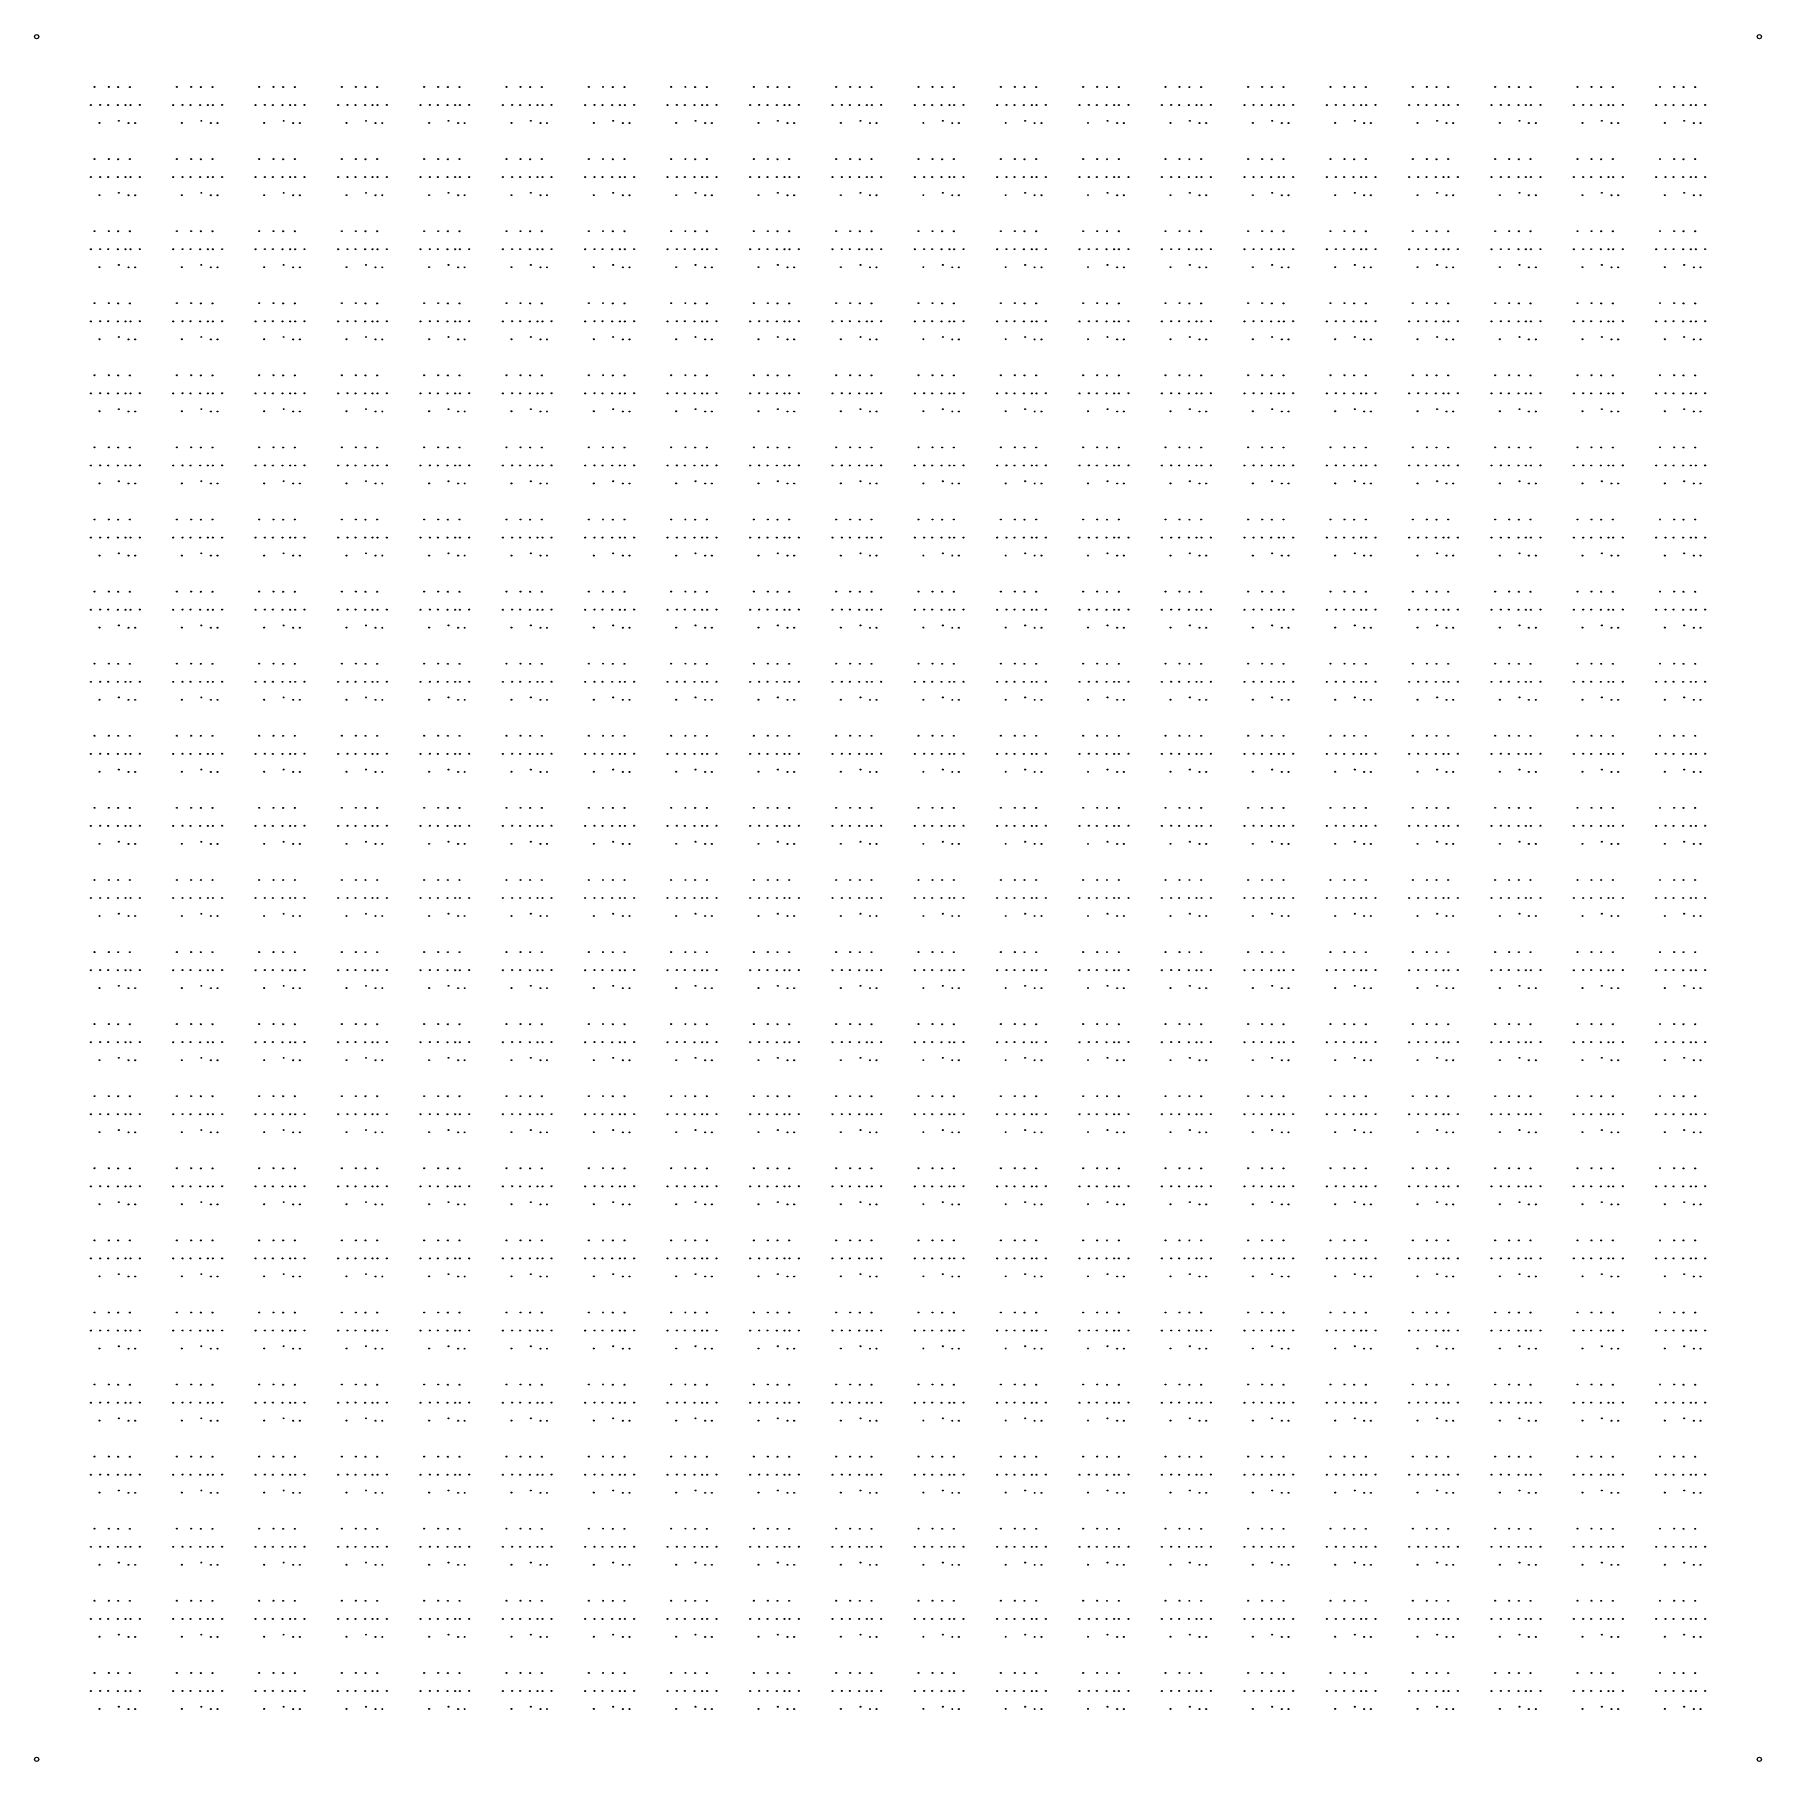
# Model space of a CAD drawing. Extents: x 50 to 173, y 50 to 173.
import ezdxf

# ---------------------------------------------------------------- set-up
doc = ezdxf.new("R2010")
doc.units = 0

msp = doc.modelspace()

# ---------------------------------------------------------------- linework, layer by layer
at = {"layer": '4H'}
for centre in [(50, 172.4), (172.4, 172.4), (50, 50), (172.4, 50)]:
    msp.add_circle(centre, 0.15, dxfattribs=at)
at = {"layer": 'PET'}
for centre in [(54.12, 168.83), (55.12, 168.83), (55.8, 168.82), (56.63, 168.82), (59.97, 168.83), (60.97, 168.83), (61.66, 168.82), (62.49, 168.82), (65.82, 168.83), (66.82, 168.83), (67.51, 168.82), (68.34, 168.82), (71.68, 168.83), (72.68, 168.83), (73.37, 168.82), (74.19, 168.82), (77.53, 168.83), (78.53, 168.83), (79.22, 168.82), (80.05, 168.82), (83.39, 168.83), (84.38, 168.83), (85.07, 168.82), (85.9, 168.82), (89.24, 168.83), (90.24, 168.83), (90.93, 168.82), (91.76, 168.82), (95.09, 168.83), (96.09, 168.83), (96.78, 168.82), (97.61, 168.82), (100.95, 168.83), (101.95, 168.83), (102.63, 168.82), (103.46, 168.82), (106.8, 168.83), (107.8, 168.83), (108.49, 168.82), (109.32, 168.82), (112.65, 168.83), (113.65, 168.83), (114.34, 168.82), (115.17, 168.82), (118.51, 168.83), (119.51, 168.83), (120.19, 168.82), (121.02, 168.82), (124.36, 168.83), (125.36, 168.83), (126.05, 168.82), (126.88, 168.82), (130.21, 168.83), (131.21, 168.83), (131.9, 168.82), (132.73, 168.82), (136.07, 168.83), (137.07, 168.83), (137.76, 168.82), (138.59, 168.82), (141.92, 168.83), (142.92, 168.83), (143.61, 168.82), (144.44, 168.82), (147.78, 168.83), (148.77, 168.83), (149.46, 168.82), (150.29, 168.82), (153.63, 168.83), (154.63, 168.83), (155.32, 168.82), (156.15, 168.82), (159.48, 168.83), (160.48, 168.83), (161.17, 168.82), (162, 168.82), (165.34, 168.83), (166.34, 168.83), (167.02, 168.82), (167.85, 168.82), (53.86, 167.54), (54.51, 167.55), (55.09, 167.54), (55.76, 167.54), (56.31, 167.54), (56.66, 167.54), (57.32, 167.55), (59.71, 167.54), (60.37, 167.55), (60.94, 167.54), (61.62, 167.54), (62.16, 167.54), (62.51, 167.54), (63.18, 167.55), (65.56, 167.54), (66.22, 167.55), (66.79, 167.54), (67.47, 167.54), (68.02, 167.54), (68.37, 167.54), (69.03, 167.55), (71.42, 167.54), (72.08, 167.55), (72.65, 167.54), (73.33, 167.54), (73.87, 167.54), (74.22, 167.54), (74.88, 167.55), (77.27, 167.54), (77.93, 167.55), (78.5, 167.54), (79.18, 167.54), (79.73, 167.54), (80.07, 167.54), (80.74, 167.55), (83.13, 167.54), (83.78, 167.55), (84.35, 167.54), (85.03, 167.54), (85.58, 167.54), (85.93, 167.54), (86.59, 167.55), (88.98, 167.54), (89.64, 167.55), (90.21, 167.54), (90.89, 167.54), (91.43, 167.54), (91.78, 167.54), (92.45, 167.55), (94.83, 167.54), (95.49, 167.55), (96.06, 167.54), (96.74, 167.54), (97.29, 167.54), (97.63, 167.54), (98.3, 167.55), (100.69, 167.54), (101.34, 167.55), (101.92, 167.54), (102.59, 167.54), (103.14, 167.54), (103.49, 167.54), (104.15, 167.55), (106.54, 167.54), (107.2, 167.55), (107.77, 167.54), (108.45, 167.54), (108.99, 167.54), (109.34, 167.54), (110.01, 167.55), (112.39, 167.54), (113.05, 167.55), (113.62, 167.54), (114.3, 167.54), (114.85, 167.54), (115.19, 167.54), (115.86, 167.55), (118.25, 167.54), (118.9, 167.55), (119.48, 167.54), (120.15, 167.54), (120.7, 167.54), (121.05, 167.54), (121.71, 167.55), (124.1, 167.54), (124.76, 167.55), (125.33, 167.54), (126.01, 167.54), (126.55, 167.54), (126.9, 167.54), (127.57, 167.55), (129.95, 167.54), (130.61, 167.55), (131.18, 167.54), (131.86, 167.54), (132.41, 167.54), (132.76, 167.54), (133.42, 167.55), (135.81, 167.54), (136.47, 167.55), (137.04, 167.54), (137.72, 167.54), (138.26, 167.54), (138.61, 167.54), (139.27, 167.55), (141.66, 167.54), (142.32, 167.55), (142.89, 167.54), (143.57, 167.54), (144.12, 167.54), (144.46, 167.54), (145.13, 167.55), (147.52, 167.54), (148.17, 167.55), (148.74, 167.54), (149.42, 167.54), (149.97, 167.54), (150.32, 167.54), (150.98, 167.55), (153.37, 167.54), (154.03, 167.55), (154.6, 167.54), (155.28, 167.54), (155.82, 167.54), (156.17, 167.54), (156.84, 167.55), (159.22, 167.54), (159.88, 167.55), (160.45, 167.54), (161.13, 167.54), (161.68, 167.54), (162.02, 167.54), (162.69, 167.55), (165.08, 167.54), (165.73, 167.55), (166.31, 167.54), (166.98, 167.54), (167.53, 167.54), (167.88, 167.54), (168.54, 167.55), (54.46, 166.27), (55.84, 166.42), (56.52, 166.26), (57, 166.26), (60.31, 166.27), (61.7, 166.42), (62.38, 166.26), (62.85, 166.26), (66.17, 166.27), (67.55, 166.42), (68.23, 166.26), (68.7, 166.26), (72.02, 166.27), (73.4, 166.42), (74.08, 166.26), (74.56, 166.26), (77.88, 166.27), (79.26, 166.42), (79.94, 166.26), (80.41, 166.26), (83.73, 166.27), (85.11, 166.42), (85.79, 166.26), (86.26, 166.26), (89.58, 166.27), (90.97, 166.42), (91.64, 166.26), (92.12, 166.26), (95.44, 166.27), (96.82, 166.42), (97.5, 166.26), (97.97, 166.26), (101.29, 166.27), (102.67, 166.42), (103.35, 166.26), (103.82, 166.26), (107.14, 166.27), (108.53, 166.42), (109.21, 166.26), (109.68, 166.26), (113, 166.27), (114.38, 166.42), (115.06, 166.26), (115.53, 166.26), (118.85, 166.27), (120.23, 166.42), (120.91, 166.26), (121.39, 166.26), (124.7, 166.27), (126.09, 166.42), (126.77, 166.26), (127.24, 166.26), (130.56, 166.27), (131.94, 166.42), (132.62, 166.26), (133.09, 166.26), (136.41, 166.27), (137.79, 166.42), (138.47, 166.26), (138.95, 166.26), (142.27, 166.27), (143.65, 166.42), (144.33, 166.26), (144.8, 166.26), (148.12, 166.27), (149.5, 166.42), (150.18, 166.26), (150.65, 166.26), (153.97, 166.27), (155.36, 166.42), (156.03, 166.26), (156.51, 166.26), (159.83, 166.27), (161.21, 166.42), (161.89, 166.26), (162.36, 166.26), (165.68, 166.27), (167.06, 166.42), (167.74, 166.26), (168.21, 166.26), (54.12, 163.7), (55.12, 163.7), (55.8, 163.69), (56.63, 163.7), (59.97, 163.7), (60.97, 163.7), (61.66, 163.69), (62.49, 163.7), (65.82, 163.7), (66.82, 163.7), (67.51, 163.69), (68.34, 163.7), (71.68, 163.7), (72.68, 163.7), (73.37, 163.69), (74.19, 163.7), (77.53, 163.7), (78.53, 163.7), (79.22, 163.69), (80.05, 163.7), (83.39, 163.7), (84.38, 163.7), (85.07, 163.69), (85.9, 163.7), (89.24, 163.7), (90.24, 163.7), (90.93, 163.69), (91.76, 163.7), (95.09, 163.7), (96.09, 163.7), (96.78, 163.69), (97.61, 163.7), (100.95, 163.7), (101.95, 163.7), (102.63, 163.69), (103.46, 163.7), (106.8, 163.7), (107.8, 163.7), (108.49, 163.69), (109.32, 163.7), (112.65, 163.7), (113.65, 163.7), (114.34, 163.69), (115.17, 163.7), (118.51, 163.7), (119.51, 163.7), (120.19, 163.69), (121.02, 163.7), (124.36, 163.7), (125.36, 163.7), (126.05, 163.69), (126.88, 163.7), (130.21, 163.7), (131.21, 163.7), (131.9, 163.69), (132.73, 163.7), (136.07, 163.7), (137.07, 163.7), (137.76, 163.69), (138.59, 163.7), (141.92, 163.7), (142.92, 163.7), (143.61, 163.69), (144.44, 163.7), (147.78, 163.7), (148.77, 163.7), (149.46, 163.69), (150.29, 163.7), (153.63, 163.7), (154.63, 163.7), (155.32, 163.69), (156.15, 163.7), (159.48, 163.7), (160.48, 163.7), (161.17, 163.69), (162, 163.7), (165.34, 163.7), (166.34, 163.7), (167.02, 163.69), (167.85, 163.7), (53.86, 162.42), (54.51, 162.42), (55.09, 162.42), (55.76, 162.42), (56.31, 162.42), (56.66, 162.42), (57.32, 162.42), (59.71, 162.42), (60.37, 162.42), (60.94, 162.42), (61.62, 162.42), (62.16, 162.42), (62.51, 162.42), (63.18, 162.42), (65.56, 162.42), (66.22, 162.42), (66.79, 162.42), (67.47, 162.42), (68.02, 162.42), (68.37, 162.42), (69.03, 162.42), (71.42, 162.42), (72.08, 162.42), (72.65, 162.42), (73.33, 162.42), (73.87, 162.42), (74.22, 162.42), (74.88, 162.42), (77.27, 162.42), (77.93, 162.42), (78.5, 162.42), (79.18, 162.42), (79.73, 162.42), (80.07, 162.42), (80.74, 162.42), (83.13, 162.42), (83.78, 162.42), (84.35, 162.42), (85.03, 162.42), (85.58, 162.42), (85.93, 162.42), (86.59, 162.42), (88.98, 162.42), (89.64, 162.42), (90.21, 162.42), (90.89, 162.42), (91.43, 162.42), (91.78, 162.42), (92.45, 162.42), (94.83, 162.42), (95.49, 162.42), (96.06, 162.42), (96.74, 162.42), (97.29, 162.42), (97.63, 162.42), (98.3, 162.42), (100.69, 162.42), (101.34, 162.42), (101.92, 162.42), (102.59, 162.42), (103.14, 162.42), (103.49, 162.42), (104.15, 162.42), (106.54, 162.42), (107.2, 162.42), (107.77, 162.42), (108.45, 162.42), (108.99, 162.42), (109.34, 162.42), (110.01, 162.42), (112.39, 162.42), (113.05, 162.42), (113.62, 162.42), (114.3, 162.42), (114.85, 162.42), (115.19, 162.42), (115.86, 162.42), (118.25, 162.42), (118.9, 162.42), (119.48, 162.42), (120.15, 162.42), (120.7, 162.42), (121.05, 162.42), (121.71, 162.42), (124.1, 162.42), (124.76, 162.42), (125.33, 162.42), (126.01, 162.42), (126.55, 162.42), (126.9, 162.42), (127.57, 162.42), (129.95, 162.42), (130.61, 162.42), (131.18, 162.42), (131.86, 162.42), (132.41, 162.42), (132.76, 162.42), (133.42, 162.42), (135.81, 162.42), (136.47, 162.42), (137.04, 162.42), (137.72, 162.42), (138.26, 162.42), (138.61, 162.42), (139.27, 162.42), (141.66, 162.42), (142.32, 162.42), (142.89, 162.42), (143.57, 162.42), (144.12, 162.42), (144.46, 162.42), (145.13, 162.42), (147.52, 162.42), (148.17, 162.42), (148.74, 162.42), (149.42, 162.42), (149.97, 162.42), (150.32, 162.42), (150.98, 162.42), (153.37, 162.42), (154.03, 162.42), (154.6, 162.42), (155.28, 162.42), (155.82, 162.42), (156.17, 162.42), (156.84, 162.42), (159.22, 162.42), (159.88, 162.42), (160.45, 162.42), (161.13, 162.42), (161.68, 162.42), (162.02, 162.42), (162.69, 162.42), (165.08, 162.42), (165.73, 162.42), (166.31, 162.42), (166.98, 162.42), (167.53, 162.42), (167.88, 162.42), (168.54, 162.42), (54.46, 161.14), (55.84, 161.3), (56.52, 161.13), (57, 161.13), (60.31, 161.14), (61.7, 161.3), (62.38, 161.13), (62.85, 161.13), (66.17, 161.14), (67.55, 161.3), (68.23, 161.13), (68.7, 161.13), (72.02, 161.14), (73.4, 161.3), (74.08, 161.13), (74.56, 161.13), (77.88, 161.14), (79.26, 161.3), (79.94, 161.13), (80.41, 161.13), (83.73, 161.14), (85.11, 161.3), (85.79, 161.13), (86.26, 161.13), (89.58, 161.14), (90.97, 161.3), (91.64, 161.13), (92.12, 161.13), (95.44, 161.14), (96.82, 161.3), (97.5, 161.13), (97.97, 161.13), (101.29, 161.14), (102.67, 161.3), (103.35, 161.13), (103.82, 161.13), (107.14, 161.14), (108.53, 161.3), (109.21, 161.13), (109.68, 161.13), (113, 161.14), (114.38, 161.3), (115.06, 161.13), (115.53, 161.13), (118.85, 161.14), (120.23, 161.3), (120.91, 161.13), (121.39, 161.13), (124.7, 161.14), (126.09, 161.3), (126.77, 161.13), (127.24, 161.13), (130.56, 161.14), (131.94, 161.3), (132.62, 161.13), (133.09, 161.13), (136.41, 161.14), (137.79, 161.3), (138.47, 161.13), (138.95, 161.13), (142.27, 161.14), (143.65, 161.3), (144.33, 161.13), (144.8, 161.13), (148.12, 161.14), (149.5, 161.3), (150.18, 161.13), (150.65, 161.13), (153.97, 161.14), (155.36, 161.3), (156.03, 161.13), (156.51, 161.13), (159.83, 161.14), (161.21, 161.3), (161.89, 161.13), (162.36, 161.13), (165.68, 161.14), (167.06, 161.3), (167.74, 161.13), (168.21, 161.13), (54.12, 158.58), (55.12, 158.58), (55.8, 158.57), (56.63, 158.57), (59.97, 158.58), (60.97, 158.58), (61.66, 158.57), (62.49, 158.57), (65.82, 158.58), (66.82, 158.58), (67.51, 158.57), (68.34, 158.57), (71.68, 158.58), (72.68, 158.58), (73.37, 158.57), (74.19, 158.57), (77.53, 158.58), (78.53, 158.58), (79.22, 158.57), (80.05, 158.57), (83.39, 158.58), (84.38, 158.58), (85.07, 158.57), (85.9, 158.57), (89.24, 158.58), (90.24, 158.58), (90.93, 158.57), (91.76, 158.57), (95.09, 158.58), (96.09, 158.58), (96.78, 158.57), (97.61, 158.57), (100.95, 158.58), (101.95, 158.58), (102.63, 158.57), (103.46, 158.57), (106.8, 158.58), (107.8, 158.58), (108.49, 158.57), (109.32, 158.57), (112.65, 158.58), (113.65, 158.58), (114.34, 158.57), (115.17, 158.57), (118.51, 158.58), (119.51, 158.58), (120.19, 158.57), (121.02, 158.57), (124.36, 158.58), (125.36, 158.58), (126.05, 158.57), (126.88, 158.57), (130.21, 158.58), (131.21, 158.58), (131.9, 158.57), (132.73, 158.57), (136.07, 158.58), (137.07, 158.58), (137.76, 158.57), (138.59, 158.57), (141.92, 158.58), (142.92, 158.58), (143.61, 158.57), (144.44, 158.57), (147.78, 158.58), (148.77, 158.58), (149.46, 158.57), (150.29, 158.57), (153.63, 158.58), (154.63, 158.58), (155.32, 158.57), (156.15, 158.57), (159.48, 158.58), (160.48, 158.58), (161.17, 158.57), (162, 158.57), (165.34, 158.58), (166.34, 158.58), (167.02, 158.57), (167.85, 158.57), (53.86, 157.29), (54.51, 157.3), (55.09, 157.3), (55.76, 157.29), (56.31, 157.29), (56.66, 157.29), (57.32, 157.3), (59.71, 157.29), (60.37, 157.3), (60.94, 157.3), (61.62, 157.29), (62.16, 157.29), (62.51, 157.29), (63.18, 157.3), (65.56, 157.29), (66.22, 157.3), (66.79, 157.3), (67.47, 157.29), (68.02, 157.29), (68.37, 157.29), (69.03, 157.3), (71.42, 157.29), (72.08, 157.3), (72.65, 157.3), (73.33, 157.29), (73.87, 157.29), (74.22, 157.29), (74.88, 157.3), (77.27, 157.29), (77.93, 157.3), (78.5, 157.3), (79.18, 157.29), (79.73, 157.29), (80.07, 157.29), (80.74, 157.3), (83.13, 157.29), (83.78, 157.3), (84.35, 157.3), (85.03, 157.29), (85.58, 157.29), (85.93, 157.29), (86.59, 157.3), (88.98, 157.29), (89.64, 157.3), (90.21, 157.3), (90.89, 157.29), (91.43, 157.29), (91.78, 157.29), (92.45, 157.3), (94.83, 157.29), (95.49, 157.3), (96.06, 157.3), (96.74, 157.29), (97.29, 157.29), (97.63, 157.29), (98.3, 157.3), (100.69, 157.29), (101.34, 157.3), (101.92, 157.3), (102.59, 157.29), (103.14, 157.29), (103.49, 157.29), (104.15, 157.3), (106.54, 157.29), (107.2, 157.3), (107.77, 157.3), (108.45, 157.29), (108.99, 157.29), (109.34, 157.29), (110.01, 157.3), (112.39, 157.29), (113.05, 157.3), (113.62, 157.3), (114.3, 157.29), (114.85, 157.29), (115.19, 157.29), (115.86, 157.3), (118.25, 157.29), (118.9, 157.3), (119.48, 157.3), (120.15, 157.29), (120.7, 157.29), (121.05, 157.29), (121.71, 157.3), (124.1, 157.29), (124.76, 157.3), (125.33, 157.3), (126.01, 157.29), (126.55, 157.29), (126.9, 157.29), (127.57, 157.3), (129.95, 157.29), (130.61, 157.3), (131.18, 157.3), (131.86, 157.29), (132.41, 157.29), (132.76, 157.29), (133.42, 157.3), (135.81, 157.29), (136.47, 157.3), (137.04, 157.3), (137.72, 157.29), (138.26, 157.29), (138.61, 157.29), (139.27, 157.3), (141.66, 157.29), (142.32, 157.3), (142.89, 157.3), (143.57, 157.29), (144.12, 157.29), (144.46, 157.29), (145.13, 157.3), (147.52, 157.29), (148.17, 157.3), (148.74, 157.3), (149.42, 157.29), (149.97, 157.29), (150.32, 157.29), (150.98, 157.3), (153.37, 157.29), (154.03, 157.3), (154.6, 157.3), (155.28, 157.29), (155.82, 157.29), (156.17, 157.29), (156.84, 157.3), (159.22, 157.29), (159.88, 157.3), (160.45, 157.3), (161.13, 157.29), (161.68, 157.29), (162.02, 157.29), (162.69, 157.3), (165.08, 157.29), (165.73, 157.3), (166.31, 157.3), (166.98, 157.29), (167.53, 157.29), (167.88, 157.29), (168.54, 157.3), (54.46, 156.02), (55.84, 156.18), (56.52, 156.01), (57, 156.01), (60.31, 156.02), (61.7, 156.18), (62.38, 156.01), (62.85, 156.01), (66.17, 156.02), (67.55, 156.18), (68.23, 156.01), (68.7, 156.01), (72.02, 156.02), (73.4, 156.18), (74.08, 156.01), (74.56, 156.01), (77.88, 156.02), (79.26, 156.18), (79.94, 156.01), (80.41, 156.01), (83.73, 156.02), (85.11, 156.18), (85.79, 156.01), (86.26, 156.01), (89.58, 156.02), (90.97, 156.18), (91.64, 156.01), (92.12, 156.01), (95.44, 156.02), (96.82, 156.18), (97.5, 156.01), (97.97, 156.01), (101.29, 156.02), (102.67, 156.18), (103.35, 156.01), (103.82, 156.01), (107.14, 156.02), (108.53, 156.18), (109.21, 156.01), (109.68, 156.01), (113, 156.02), (114.38, 156.18), (115.06, 156.01), (115.53, 156.01), (118.85, 156.02), (120.23, 156.18), (120.91, 156.01), (121.39, 156.01), (124.7, 156.02), (126.09, 156.18), (126.77, 156.01), (127.24, 156.01), (130.56, 156.02), (131.94, 156.18), (132.62, 156.01), (133.09, 156.01), (136.41, 156.02), (137.79, 156.18), (138.47, 156.01), (138.95, 156.01), (142.27, 156.02), (143.65, 156.18), (144.33, 156.01), (144.8, 156.01), (148.12, 156.02), (149.5, 156.18), (150.18, 156.01), (150.65, 156.01), (153.97, 156.02), (155.36, 156.18), (156.03, 156.01), (156.51, 156.01), (159.83, 156.02), (161.21, 156.18), (161.89, 156.01), (162.36, 156.01), (165.68, 156.02), (167.06, 156.18), (167.74, 156.01), (168.21, 156.01), (54.12, 153.46), (55.12, 153.46), (55.8, 153.45), (56.63, 153.45), (59.97, 153.46), (60.97, 153.46), (61.66, 153.45), (62.49, 153.45), (65.82, 153.46), (66.82, 153.46), (67.51, 153.45), (68.34, 153.45), (71.68, 153.46), (72.68, 153.46), (73.37, 153.45), (74.19, 153.45), (77.53, 153.46), (78.53, 153.46), (79.22, 153.45), (80.05, 153.45), (83.39, 153.46), (84.38, 153.46), (85.07, 153.45), (85.9, 153.45), (89.24, 153.46), (90.24, 153.46), (90.93, 153.45), (91.76, 153.45), (95.09, 153.46), (96.09, 153.46), (96.78, 153.45), (97.61, 153.45), (100.95, 153.46), (101.95, 153.46), (102.63, 153.45), (103.46, 153.45), (106.8, 153.46), (107.8, 153.46), (108.49, 153.45), (109.32, 153.45), (112.65, 153.46), (113.65, 153.46), (114.34, 153.45), (115.17, 153.45), (118.51, 153.46), (119.51, 153.46), (120.19, 153.45), (121.02, 153.45), (124.36, 153.46), (125.36, 153.46), (126.05, 153.45), (126.88, 153.45), (130.21, 153.46), (131.21, 153.46), (131.9, 153.45), (132.73, 153.45), (136.07, 153.46), (137.07, 153.46), (137.76, 153.45), (138.59, 153.45), (141.92, 153.46), (142.92, 153.46), (143.61, 153.45), (144.44, 153.45), (147.78, 153.46), (148.77, 153.46), (149.46, 153.45), (150.29, 153.45), (153.63, 153.46), (154.63, 153.46), (155.32, 153.45), (156.15, 153.45), (159.48, 153.46), (160.48, 153.46), (161.17, 153.45), (162, 153.45), (165.34, 153.46), (166.34, 153.46), (167.02, 153.45), (167.85, 153.45), (53.86, 152.17), (54.51, 152.18), (55.09, 152.18), (55.76, 152.17), (56.31, 152.17), (56.66, 152.17), (57.32, 152.18), (59.71, 152.17), (60.37, 152.18), (60.94, 152.18), (61.62, 152.17), (62.16, 152.17), (62.51, 152.17), (63.18, 152.18), (65.56, 152.17), (66.22, 152.18), (66.79, 152.18), (67.47, 152.17), (68.02, 152.17), (68.37, 152.17), (69.03, 152.18), (71.42, 152.17), (72.08, 152.18), (72.65, 152.18), (73.33, 152.17), (73.87, 152.17), (74.22, 152.17), (74.88, 152.18), (77.27, 152.17), (77.93, 152.18), (78.5, 152.18), (79.18, 152.17), (79.73, 152.17), (80.07, 152.17), (80.74, 152.18), (83.13, 152.17), (83.78, 152.18), (84.35, 152.18), (85.03, 152.17), (85.58, 152.17), (85.93, 152.17), (86.59, 152.18), (88.98, 152.17), (89.64, 152.18), (90.21, 152.18), (90.89, 152.17), (91.43, 152.17), (91.78, 152.17), (92.45, 152.18), (94.83, 152.17), (95.49, 152.18), (96.06, 152.18), (96.74, 152.17), (97.29, 152.17), (97.63, 152.17), (98.3, 152.18), (100.69, 152.17), (101.34, 152.18), (101.92, 152.18), (102.59, 152.17), (103.14, 152.17), (103.49, 152.17), (104.15, 152.18), (106.54, 152.17), (107.2, 152.18), (107.77, 152.18), (108.45, 152.17), (108.99, 152.17), (109.34, 152.17), (110.01, 152.18), (112.39, 152.17), (113.05, 152.18), (113.62, 152.18), (114.3, 152.17), (114.85, 152.17), (115.19, 152.17), (115.86, 152.18), (118.25, 152.17), (118.9, 152.18), (119.48, 152.18), (120.15, 152.17), (120.7, 152.17), (121.05, 152.17), (121.71, 152.18), (124.1, 152.17), (124.76, 152.18), (125.33, 152.18), (126.01, 152.17), (126.55, 152.17), (126.9, 152.17), (127.57, 152.18), (129.95, 152.17), (130.61, 152.18), (131.18, 152.18), (131.86, 152.17), (132.41, 152.17), (132.76, 152.17), (133.42, 152.18), (135.81, 152.17), (136.47, 152.18), (137.04, 152.18), (137.72, 152.17), (138.26, 152.17), (138.61, 152.17), (139.27, 152.18), (141.66, 152.17), (142.32, 152.18), (142.89, 152.18), (143.57, 152.17), (144.12, 152.17), (144.46, 152.17), (145.13, 152.18), (147.52, 152.17), (148.17, 152.18), (148.74, 152.18), (149.42, 152.17), (149.97, 152.17), (150.32, 152.17), (150.98, 152.18), (153.37, 152.17), (154.03, 152.18), (154.6, 152.18), (155.28, 152.17), (155.82, 152.17), (156.17, 152.17), (156.84, 152.18), (159.22, 152.17), (159.88, 152.18), (160.45, 152.18), (161.13, 152.17), (161.68, 152.17), (162.02, 152.17), (162.69, 152.18), (165.08, 152.17), (165.73, 152.18), (166.31, 152.18), (166.98, 152.17), (167.53, 152.17), (167.88, 152.17), (168.54, 152.18), (55.84, 151.06), (61.7, 151.06), (67.55, 151.06), (73.4, 151.06), (79.26, 151.06), (85.11, 151.06), (90.97, 151.06), (96.82, 151.06), (102.67, 151.06), (108.53, 151.06), (114.38, 151.06), (120.23, 151.06), (126.09, 151.06), (131.94, 151.06), (137.79, 151.06), (143.65, 151.06), (149.5, 151.06), (155.36, 151.06), (161.21, 151.06), (167.06, 151.06), (54.46, 150.9), (56.52, 150.89), (57, 150.89), (60.31, 150.9), (62.38, 150.89), (62.85, 150.89), (66.17, 150.9), (68.23, 150.89), (68.7, 150.89), (72.02, 150.9), (74.08, 150.89), (74.56, 150.89), (77.88, 150.9), (79.94, 150.89), (80.41, 150.89), (83.73, 150.9), (85.79, 150.89), (86.26, 150.89), (89.58, 150.9), (91.64, 150.89), (92.12, 150.89), (95.44, 150.9), (97.5, 150.89), (97.97, 150.89), (101.29, 150.9), (103.35, 150.89), (103.82, 150.89), (107.14, 150.9), (109.21, 150.89), (109.68, 150.89), (113, 150.9), (115.06, 150.89), (115.53, 150.89), (118.85, 150.9), (120.91, 150.89), (121.39, 150.89), (124.7, 150.9), (126.77, 150.89), (127.24, 150.89), (130.56, 150.9), (132.62, 150.89), (133.09, 150.89), (136.41, 150.9), (138.47, 150.89), (138.95, 150.89), (142.27, 150.9), (144.33, 150.89), (144.8, 150.89), (148.12, 150.9), (150.18, 150.89), (150.65, 150.89), (153.97, 150.9), (156.03, 150.89), (156.51, 150.89), (159.83, 150.9), (161.89, 150.89), (162.36, 150.89), (165.68, 150.9), (167.74, 150.89), (168.21, 150.89), (54.12, 148.34), (55.12, 148.34), (55.8, 148.33), (56.63, 148.33), (59.97, 148.34), (60.97, 148.34), (61.66, 148.33), (62.49, 148.33), (65.82, 148.34), (66.82, 148.34), (67.51, 148.33), (68.34, 148.33), (71.68, 148.34), (72.68, 148.34), (73.37, 148.33), (74.19, 148.33), (77.53, 148.34), (78.53, 148.34), (79.22, 148.33), (80.05, 148.33), (83.39, 148.34), (84.38, 148.34), (85.07, 148.33), (85.9, 148.33), (89.24, 148.34), (90.24, 148.34), (90.93, 148.33), (91.76, 148.33), (95.09, 148.34), (96.09, 148.34), (96.78, 148.33), (97.61, 148.33), (100.95, 148.34), (101.95, 148.34), (102.63, 148.33), (103.46, 148.33), (106.8, 148.34), (107.8, 148.34), (108.49, 148.33), (109.32, 148.33), (112.65, 148.34), (113.65, 148.34), (114.34, 148.33), (115.17, 148.33), (118.51, 148.34), (119.51, 148.34), (120.19, 148.33), (121.02, 148.33), (124.36, 148.34), (125.36, 148.34), (126.05, 148.33), (126.88, 148.33), (130.21, 148.34), (131.21, 148.34), (131.9, 148.33), (132.73, 148.33), (136.07, 148.34), (137.07, 148.34), (137.76, 148.33), (138.59, 148.33), (141.92, 148.34), (142.92, 148.34), (143.61, 148.33), (144.44, 148.33), (147.78, 148.34), (148.77, 148.34), (149.46, 148.33), (150.29, 148.33), (153.63, 148.34), (154.63, 148.34), (155.32, 148.33), (156.15, 148.33), (159.48, 148.34), (160.48, 148.34), (161.17, 148.33), (162, 148.33), (165.34, 148.34), (166.34, 148.34), (167.02, 148.33), (167.85, 148.33), (53.86, 147.05), (54.51, 147.06), (55.09, 147.05), (55.76, 147.05), (56.31, 147.05), (56.66, 147.05), (57.32, 147.06), (59.71, 147.05), (60.37, 147.06), (60.94, 147.05), (61.62, 147.05), (62.16, 147.05), (62.51, 147.05), (63.18, 147.06), (65.56, 147.05), (66.22, 147.06), (66.79, 147.05), (67.47, 147.05), (68.02, 147.05), (68.37, 147.05), (69.03, 147.06), (71.42, 147.05), (72.08, 147.06), (72.65, 147.05), (73.33, 147.05), (73.87, 147.05), (74.22, 147.05), (74.88, 147.06), (77.27, 147.05), (77.93, 147.06), (78.5, 147.05), (79.18, 147.05), (79.73, 147.05), (80.07, 147.05), (80.74, 147.06), (83.13, 147.05), (83.78, 147.06), (84.35, 147.05), (85.03, 147.05), (85.58, 147.05), (85.93, 147.05), (86.59, 147.06), (88.98, 147.05), (89.64, 147.06), (90.21, 147.05), (90.89, 147.05), (91.43, 147.05), (91.78, 147.05), (92.45, 147.06), (94.83, 147.05), (95.49, 147.06), (96.06, 147.05), (96.74, 147.05), (97.29, 147.05), (97.63, 147.05), (98.3, 147.06), (100.69, 147.05), (101.34, 147.06), (101.92, 147.05), (102.59, 147.05), (103.14, 147.05), (103.49, 147.05), (104.15, 147.06), (106.54, 147.05), (107.2, 147.06), (107.77, 147.05), (108.45, 147.05), (108.99, 147.05), (109.34, 147.05), (110.01, 147.06), (112.39, 147.05), (113.05, 147.06), (113.62, 147.05), (114.3, 147.05), (114.85, 147.05), (115.19, 147.05), (115.86, 147.06), (118.25, 147.05), (118.9, 147.06), (119.48, 147.05), (120.15, 147.05), (120.7, 147.05), (121.05, 147.05), (121.71, 147.06), (124.1, 147.05), (124.76, 147.06), (125.33, 147.05), (126.01, 147.05), (126.55, 147.05), (126.9, 147.05), (127.57, 147.06), (129.95, 147.05), (130.61, 147.06), (131.18, 147.05), (131.86, 147.05), (132.41, 147.05), (132.76, 147.05), (133.42, 147.06), (135.81, 147.05), (136.47, 147.06), (137.04, 147.05), (137.72, 147.05), (138.26, 147.05), (138.61, 147.05), (139.27, 147.06), (141.66, 147.05), (142.32, 147.06), (142.89, 147.05), (143.57, 147.05), (144.12, 147.05), (144.46, 147.05), (145.13, 147.06), (147.52, 147.05), (148.17, 147.06), (148.74, 147.05), (149.42, 147.05), (149.97, 147.05), (150.32, 147.05), (150.98, 147.06), (153.37, 147.05), (154.03, 147.06), (154.6, 147.05), (155.28, 147.05), (155.82, 147.05), (156.17, 147.05), (156.84, 147.06), (159.22, 147.05), (159.88, 147.06), (160.45, 147.05), (161.13, 147.05), (161.68, 147.05), (162.02, 147.05), (162.69, 147.06), (165.08, 147.05), (165.73, 147.06), (166.31, 147.05), (166.98, 147.05), (167.53, 147.05), (167.88, 147.05), (168.54, 147.06), (54.46, 145.78), (55.84, 145.93), (56.52, 145.77), (57, 145.77), (60.31, 145.78), (61.7, 145.93), (62.38, 145.77), (62.85, 145.77), (66.17, 145.78), (67.55, 145.93), (68.23, 145.77), (68.7, 145.77), (72.02, 145.78), (73.4, 145.93), (74.08, 145.77), (74.56, 145.77), (77.88, 145.78), (79.26, 145.93), (79.94, 145.77), (80.41, 145.77), (83.73, 145.78), (85.11, 145.93), (85.79, 145.77), (86.26, 145.77), (89.58, 145.78), (90.97, 145.93), (91.64, 145.77), (92.12, 145.77), (95.44, 145.78), (96.82, 145.93), (97.5, 145.77), (97.97, 145.77), (101.29, 145.78), (102.67, 145.93), (103.35, 145.77), (103.82, 145.77), (107.14, 145.78), (108.53, 145.93), (109.21, 145.77), (109.68, 145.77), (113, 145.78), (114.38, 145.93), (115.06, 145.77), (115.53, 145.77), (118.85, 145.78), (120.23, 145.93), (120.91, 145.77), (121.39, 145.77), (124.7, 145.78), (126.09, 145.93), (126.77, 145.77), (127.24, 145.77), (130.56, 145.78), (131.94, 145.93), (132.62, 145.77), (133.09, 145.77), (136.41, 145.78), (137.79, 145.93), (138.47, 145.77), (138.95, 145.77), (142.27, 145.78), (143.65, 145.93), (144.33, 145.77), (144.8, 145.77), (148.12, 145.78), (149.5, 145.93), (150.18, 145.77), (150.65, 145.77), (153.97, 145.78), (155.36, 145.93), (156.03, 145.77), (156.51, 145.77), (159.83, 145.78), (161.21, 145.93), (161.89, 145.77), (162.36, 145.77), (165.68, 145.78), (167.06, 145.93), (167.74, 145.77), (168.21, 145.77), (54.12, 143.22), (55.12, 143.22), (55.8, 143.21), (56.63, 143.21), (59.97, 143.22), (60.97, 143.22), (61.66, 143.21), (62.49, 143.21), (65.82, 143.22), (66.82, 143.22), (67.51, 143.21), (68.34, 143.21), (71.68, 143.22), (72.68, 143.22), (73.37, 143.21), (74.19, 143.21), (77.53, 143.22), (78.53, 143.22), (79.22, 143.21), (80.05, 143.21), (83.39, 143.22), (84.38, 143.22), (85.07, 143.21), (85.9, 143.21), (89.24, 143.22), (90.24, 143.22), (90.93, 143.21), (91.76, 143.21), (95.09, 143.22), (96.09, 143.22), (96.78, 143.21), (97.61, 143.21), (100.95, 143.22), (101.95, 143.22), (102.63, 143.21), (103.46, 143.21), (106.8, 143.22), (107.8, 143.22), (108.49, 143.21), (109.32, 143.21), (112.65, 143.22), (113.65, 143.22), (114.34, 143.21), (115.17, 143.21), (118.51, 143.22), (119.51, 143.22), (120.19, 143.21), (121.02, 143.21), (124.36, 143.22), (125.36, 143.22), (126.05, 143.21), (126.88, 143.21), (130.21, 143.22), (131.21, 143.22), (131.9, 143.21), (132.73, 143.21), (136.07, 143.22), (137.07, 143.22), (137.76, 143.21), (138.59, 143.21), (141.92, 143.22), (142.92, 143.22), (143.61, 143.21), (144.44, 143.21), (147.78, 143.22), (148.77, 143.22), (149.46, 143.21), (150.29, 143.21), (153.63, 143.22), (154.63, 143.22), (155.32, 143.21), (156.15, 143.21), (159.48, 143.22), (160.48, 143.22), (161.17, 143.21), (162, 143.21), (165.34, 143.22), (166.34, 143.22), (167.02, 143.21), (167.85, 143.21), (53.86, 141.93), (54.51, 141.94), (55.09, 141.93), (55.76, 141.93), (56.31, 141.93), (56.66, 141.93), (57.32, 141.94), (59.71, 141.93), (60.37, 141.94), (60.94, 141.93), (61.62, 141.93), (62.16, 141.93), (62.51, 141.93), (63.18, 141.94), (65.56, 141.93), (66.22, 141.94), (66.79, 141.93), (67.47, 141.93), (68.02, 141.93), (68.37, 141.93), (69.03, 141.94), (71.42, 141.93), (72.08, 141.94), (72.65, 141.93), (73.33, 141.93), (73.87, 141.93), (74.22, 141.93), (74.88, 141.94), (77.27, 141.93), (77.93, 141.94), (78.5, 141.93), (79.18, 141.93), (79.73, 141.93), (80.07, 141.93), (80.74, 141.94), (83.13, 141.93), (83.78, 141.94), (84.35, 141.93), (85.03, 141.93), (85.58, 141.93), (85.93, 141.93), (86.59, 141.94), (88.98, 141.93), (89.64, 141.94), (90.21, 141.93), (90.89, 141.93), (91.43, 141.93), (91.78, 141.93), (92.45, 141.94), (94.83, 141.93), (95.49, 141.94), (96.06, 141.93), (96.74, 141.93), (97.29, 141.93), (97.63, 141.93), (98.3, 141.94), (100.69, 141.93), (101.34, 141.94), (101.92, 141.93), (102.59, 141.93), (103.14, 141.93), (103.49, 141.93), (104.15, 141.94), (106.54, 141.93), (107.2, 141.94), (107.77, 141.93), (108.45, 141.93), (108.99, 141.93), (109.34, 141.93), (110.01, 141.94), (112.39, 141.93), (113.05, 141.94), (113.62, 141.93), (114.3, 141.93), (114.85, 141.93), (115.19, 141.93), (115.86, 141.94), (118.25, 141.93), (118.9, 141.94), (119.48, 141.93), (120.15, 141.93), (120.7, 141.93), (121.05, 141.93), (121.71, 141.94), (124.1, 141.93), (124.76, 141.94), (125.33, 141.93), (126.01, 141.93), (126.55, 141.93), (126.9, 141.93), (127.57, 141.94), (129.95, 141.93), (130.61, 141.94), (131.18, 141.93), (131.86, 141.93), (132.41, 141.93), (132.76, 141.93), (133.42, 141.94), (135.81, 141.93), (136.47, 141.94), (137.04, 141.93), (137.72, 141.93), (138.26, 141.93), (138.61, 141.93), (139.27, 141.94), (141.66, 141.93), (142.32, 141.94), (142.89, 141.93), (143.57, 141.93), (144.12, 141.93), (144.46, 141.93), (145.13, 141.94), (147.52, 141.93), (148.17, 141.94), (148.74, 141.93), (149.42, 141.93), (149.97, 141.93), (150.32, 141.93), (150.98, 141.94), (153.37, 141.93), (154.03, 141.94), (154.6, 141.93), (155.28, 141.93), (155.82, 141.93), (156.17, 141.93), (156.84, 141.94), (159.22, 141.93), (159.88, 141.94), (160.45, 141.93), (161.13, 141.93), (161.68, 141.93), (162.02, 141.93), (162.69, 141.94), (165.08, 141.93), (165.73, 141.94), (166.31, 141.93), (166.98, 141.93), (167.53, 141.93), (167.88, 141.93), (168.54, 141.94), (54.46, 140.66), (55.84, 140.81), (56.52, 140.65), (57, 140.65), (60.31, 140.66), (61.7, 140.81), (62.38, 140.65), (62.85, 140.65), (66.17, 140.66), (67.55, 140.81), (68.23, 140.65), (68.7, 140.65), (72.02, 140.66), (73.4, 140.81), (74.08, 140.65), (74.56, 140.65), (77.88, 140.66), (79.26, 140.81), (79.94, 140.65), (80.41, 140.65), (83.73, 140.66), (85.11, 140.81), (85.79, 140.65), (86.26, 140.65), (89.58, 140.66), (90.97, 140.81), (91.64, 140.65), (92.12, 140.65), (95.44, 140.66), (96.82, 140.81), (97.5, 140.65), (97.97, 140.65), (101.29, 140.66), (102.67, 140.81), (103.35, 140.65), (103.82, 140.65), (107.14, 140.66), (108.53, 140.81), (109.21, 140.65), (109.68, 140.65), (113, 140.66), (114.38, 140.81), (115.06, 140.65), (115.53, 140.65), (118.85, 140.66), (120.23, 140.81), (120.91, 140.65), (121.39, 140.65), (124.7, 140.66), (126.09, 140.81), (126.77, 140.65), (127.24, 140.65), (130.56, 140.66), (131.94, 140.81), (132.62, 140.65), (133.09, 140.65), (136.41, 140.66), (137.79, 140.81), (138.47, 140.65), (138.95, 140.65), (142.27, 140.66), (143.65, 140.81), (144.33, 140.65), (144.8, 140.65), (148.12, 140.66), (149.5, 140.81), (150.18, 140.65), (150.65, 140.65), (153.97, 140.66), (155.36, 140.81), (156.03, 140.65), (156.51, 140.65), (159.83, 140.66), (161.21, 140.81), (161.89, 140.65), (162.36, 140.65), (165.68, 140.66), (167.06, 140.81), (167.74, 140.65), (168.21, 140.65), (54.12, 138.09), (55.12, 138.09), (55.8, 138.08), (56.63, 138.09), (59.97, 138.09), (60.97, 138.09), (61.66, 138.08), (62.49, 138.09), (65.82, 138.09), (66.82, 138.09), (67.51, 138.08), (68.34, 138.09), (71.68, 138.09), (72.68, 138.09), (73.37, 138.08), (74.19, 138.09), (77.53, 138.09), (78.53, 138.09), (79.22, 138.08), (80.05, 138.09), (83.39, 138.09), (84.38, 138.09), (85.07, 138.08), (85.9, 138.09), (89.24, 138.09), (90.24, 138.09), (90.93, 138.08), (91.76, 138.09), (95.09, 138.09), (96.09, 138.09), (96.78, 138.08), (97.61, 138.09), (100.95, 138.09), (101.95, 138.09), (102.63, 138.08), (103.46, 138.09), (106.8, 138.09), (107.8, 138.09), (108.49, 138.08), (109.32, 138.09), (112.65, 138.09), (113.65, 138.09), (114.34, 138.08), (115.17, 138.09), (118.51, 138.09), (119.51, 138.09), (120.19, 138.08), (121.02, 138.09), (124.36, 138.09), (125.36, 138.09), (126.05, 138.08), (126.88, 138.09), (130.21, 138.09), (131.21, 138.09), (131.9, 138.08), (132.73, 138.09), (136.07, 138.09), (137.07, 138.09), (137.76, 138.08), (138.59, 138.09), (141.92, 138.09), (142.92, 138.09), (143.61, 138.08), (144.44, 138.09), (147.78, 138.09), (148.77, 138.09), (149.46, 138.08), (150.29, 138.09), (153.63, 138.09), (154.63, 138.09), (155.32, 138.08), (156.15, 138.09), (159.48, 138.09), (160.48, 138.09), (161.17, 138.08), (162, 138.09), (165.34, 138.09), (166.34, 138.09), (167.02, 138.08), (167.85, 138.09), (53.86, 136.81), (54.51, 136.81), (55.09, 136.81), (55.76, 136.81), (56.31, 136.81), (56.66, 136.81), (57.32, 136.81), (59.71, 136.81), (60.37, 136.81), (60.94, 136.81), (61.62, 136.81), (62.16, 136.81), (62.51, 136.81), (63.18, 136.81), (65.56, 136.81), (66.22, 136.81), (66.79, 136.81), (67.47, 136.81), (68.02, 136.81), (68.37, 136.81), (69.03, 136.81), (71.42, 136.81), (72.08, 136.81), (72.65, 136.81), (73.33, 136.81), (73.87, 136.81), (74.22, 136.81), (74.88, 136.81), (77.27, 136.81), (77.93, 136.81), (78.5, 136.81), (79.18, 136.81), (79.73, 136.81), (80.07, 136.81), (80.74, 136.81), (83.13, 136.81), (83.78, 136.81), (84.35, 136.81), (85.03, 136.81), (85.58, 136.81), (85.93, 136.81), (86.59, 136.81), (88.98, 136.81), (89.64, 136.81), (90.21, 136.81), (90.89, 136.81), (91.43, 136.81), (91.78, 136.81), (92.45, 136.81), (94.83, 136.81), (95.49, 136.81), (96.06, 136.81), (96.74, 136.81), (97.29, 136.81), (97.63, 136.81), (98.3, 136.81), (100.69, 136.81), (101.34, 136.81), (101.92, 136.81), (102.59, 136.81), (103.14, 136.81), (103.49, 136.81), (104.15, 136.81), (106.54, 136.81), (107.2, 136.81), (107.77, 136.81), (108.45, 136.81), (108.99, 136.81), (109.34, 136.81), (110.01, 136.81), (112.39, 136.81), (113.05, 136.81), (113.62, 136.81), (114.3, 136.81), (114.85, 136.81), (115.19, 136.81), (115.86, 136.81), (118.25, 136.81), (118.9, 136.81), (119.48, 136.81), (120.15, 136.81), (120.7, 136.81), (121.05, 136.81), (121.71, 136.81), (124.1, 136.81), (124.76, 136.81), (125.33, 136.81), (126.01, 136.81), (126.55, 136.81), (126.9, 136.81), (127.57, 136.81), (129.95, 136.81), (130.61, 136.81), (131.18, 136.81), (131.86, 136.81), (132.41, 136.81), (132.76, 136.81), (133.42, 136.81), (135.81, 136.81), (136.47, 136.81), (137.04, 136.81), (137.72, 136.81), (138.26, 136.81), (138.61, 136.81), (139.27, 136.81), (141.66, 136.81), (142.32, 136.81), (142.89, 136.81), (143.57, 136.81), (144.12, 136.81), (144.46, 136.81), (145.13, 136.81), (147.52, 136.81), (148.17, 136.81), (148.74, 136.81), (149.42, 136.81), (149.97, 136.81), (150.32, 136.81), (150.98, 136.81), (153.37, 136.81), (154.03, 136.81), (154.6, 136.81), (155.28, 136.81), (155.82, 136.81), (156.17, 136.81), (156.84, 136.81), (159.22, 136.81), (159.88, 136.81), (160.45, 136.81), (161.13, 136.81), (161.68, 136.81), (162.02, 136.81), (162.69, 136.81), (165.08, 136.81), (165.73, 136.81), (166.31, 136.81), (166.98, 136.81), (167.53, 136.81), (167.88, 136.81), (168.54, 136.81), (54.46, 135.53), (55.84, 135.69), (56.52, 135.53), (57, 135.53), (60.31, 135.53), (61.7, 135.69), (62.38, 135.53), (62.85, 135.53), (66.17, 135.53), (67.55, 135.69), (68.23, 135.53), (68.7, 135.53), (72.02, 135.53), (73.4, 135.69), (74.08, 135.53), (74.56, 135.53), (77.88, 135.53), (79.26, 135.69), (79.94, 135.53), (80.41, 135.53), (83.73, 135.53), (85.11, 135.69), (85.79, 135.53), (86.26, 135.53), (89.58, 135.53), (90.97, 135.69), (91.64, 135.53), (92.12, 135.53), (95.44, 135.53), (96.82, 135.69), (97.5, 135.53), (97.97, 135.53), (101.29, 135.53), (102.67, 135.69), (103.35, 135.53), (103.82, 135.53), (107.14, 135.53), (108.53, 135.69), (109.21, 135.53), (109.68, 135.53), (113, 135.53), (114.38, 135.69), (115.06, 135.53), (115.53, 135.53), (118.85, 135.53), (120.23, 135.69), (120.91, 135.53), (121.39, 135.53), (124.7, 135.53), (126.09, 135.69), (126.77, 135.53), (127.24, 135.53), (130.56, 135.53), (131.94, 135.69), (132.62, 135.53), (133.09, 135.53), (136.41, 135.53), (137.79, 135.69), (138.47, 135.53), (138.95, 135.53), (142.27, 135.53), (143.65, 135.69), (144.33, 135.53), (144.8, 135.53), (148.12, 135.53), (149.5, 135.69), (150.18, 135.53), (150.65, 135.53), (153.97, 135.53), (155.36, 135.69), (156.03, 135.53), (156.51, 135.53), (159.83, 135.53), (161.21, 135.69), (161.89, 135.53), (162.36, 135.53), (165.68, 135.53), (167.06, 135.69), (167.74, 135.53), (168.21, 135.53), (54.12, 132.97), (55.12, 132.97), (55.8, 132.96), (56.63, 132.96), (59.97, 132.97), (60.97, 132.97), (61.66, 132.96), (62.49, 132.96), (65.82, 132.97), (66.82, 132.97), (67.51, 132.96), (68.34, 132.96), (71.68, 132.97), (72.68, 132.97), (73.37, 132.96), (74.19, 132.96), (77.53, 132.97), (78.53, 132.97), (79.22, 132.96), (80.05, 132.96), (83.39, 132.97), (84.38, 132.97), (85.07, 132.96), (85.9, 132.96), (89.24, 132.97), (90.24, 132.97), (90.93, 132.96), (91.76, 132.96), (95.09, 132.97), (96.09, 132.97), (96.78, 132.96), (97.61, 132.96), (100.95, 132.97), (101.95, 132.97), (102.63, 132.96), (103.46, 132.96), (106.8, 132.97), (107.8, 132.97), (108.49, 132.96), (109.32, 132.96), (112.65, 132.97), (113.65, 132.97), (114.34, 132.96), (115.17, 132.96), (118.51, 132.97), (119.51, 132.97), (120.19, 132.96), (121.02, 132.96), (124.36, 132.97), (125.36, 132.97), (126.05, 132.96), (126.88, 132.96), (130.21, 132.97), (131.21, 132.97), (131.9, 132.96), (132.73, 132.96), (136.07, 132.97), (137.07, 132.97), (137.76, 132.96), (138.59, 132.96), (141.92, 132.97), (142.92, 132.97), (143.61, 132.96), (144.44, 132.96), (147.78, 132.97), (148.77, 132.97), (149.46, 132.96), (150.29, 132.96), (153.63, 132.97), (154.63, 132.97), (155.32, 132.96), (156.15, 132.96), (159.48, 132.97), (160.48, 132.97), (161.17, 132.96), (162, 132.96), (165.34, 132.97), (166.34, 132.97), (167.02, 132.96), (167.85, 132.96), (53.86, 131.68), (54.51, 131.69), (55.09, 131.69), (55.76, 131.68), (56.31, 131.68), (56.66, 131.68), (57.32, 131.69), (59.71, 131.68), (60.37, 131.69), (60.94, 131.69), (61.62, 131.68), (62.16, 131.68), (62.51, 131.68), (63.18, 131.69), (65.56, 131.68), (66.22, 131.69), (66.79, 131.69), (67.47, 131.68), (68.02, 131.68), (68.37, 131.68), (69.03, 131.69), (71.42, 131.68), (72.08, 131.69), (72.65, 131.69), (73.33, 131.68), (73.87, 131.68), (74.22, 131.68), (74.88, 131.69), (77.27, 131.68), (77.93, 131.69), (78.5, 131.69), (79.18, 131.68), (79.73, 131.68), (80.07, 131.68), (80.74, 131.69), (83.13, 131.68), (83.78, 131.69), (84.35, 131.69), (85.03, 131.68), (85.58, 131.68), (85.93, 131.68), (86.59, 131.69), (88.98, 131.68), (89.64, 131.69), (90.21, 131.69), (90.89, 131.68), (91.43, 131.68), (91.78, 131.68), (92.45, 131.69), (94.83, 131.68), (95.49, 131.69), (96.06, 131.69), (96.74, 131.68), (97.29, 131.68), (97.63, 131.68), (98.3, 131.69), (100.69, 131.68), (101.34, 131.69), (101.92, 131.69), (102.59, 131.68), (103.14, 131.68), (103.49, 131.68), (104.15, 131.69), (106.54, 131.68), (107.2, 131.69), (107.77, 131.69), (108.45, 131.68), (108.99, 131.68), (109.34, 131.68), (110.01, 131.69), (112.39, 131.68), (113.05, 131.69), (113.62, 131.69), (114.3, 131.68), (114.85, 131.68), (115.19, 131.68), (115.86, 131.69), (118.25, 131.68), (118.9, 131.69), (119.48, 131.69), (120.15, 131.68), (120.7, 131.68), (121.05, 131.68), (121.71, 131.69), (124.1, 131.68), (124.76, 131.69), (125.33, 131.69), (126.01, 131.68), (126.55, 131.68), (126.9, 131.68), (127.57, 131.69), (129.95, 131.68), (130.61, 131.69), (131.18, 131.69), (131.86, 131.68), (132.41, 131.68), (132.76, 131.68), (133.42, 131.69), (135.81, 131.68), (136.47, 131.69), (137.04, 131.69), (137.72, 131.68), (138.26, 131.68), (138.61, 131.68), (139.27, 131.69), (141.66, 131.68), (142.32, 131.69), (142.89, 131.69), (143.57, 131.68), (144.12, 131.68), (144.46, 131.68), (145.13, 131.69), (147.52, 131.68), (148.17, 131.69), (148.74, 131.69), (149.42, 131.68), (149.97, 131.68), (150.32, 131.68), (150.98, 131.69), (153.37, 131.68), (154.03, 131.69), (154.6, 131.69), (155.28, 131.68), (155.82, 131.68), (156.17, 131.68), (156.84, 131.69), (159.22, 131.68), (159.88, 131.69), (160.45, 131.69), (161.13, 131.68), (161.68, 131.68), (162.02, 131.68), (162.69, 131.69), (165.08, 131.68), (165.73, 131.69), (166.31, 131.69), (166.98, 131.68), (167.53, 131.68), (167.88, 131.68), (168.54, 131.69), (54.46, 130.41), (55.84, 130.57), (56.52, 130.4), (57, 130.4), (60.31, 130.41), (61.7, 130.57), (62.38, 130.4), (62.85, 130.4), (66.17, 130.41), (67.55, 130.57), (68.23, 130.4), (68.7, 130.4), (72.02, 130.41), (73.4, 130.57), (74.08, 130.4), (74.56, 130.4), (77.88, 130.41), (79.26, 130.57), (79.94, 130.4), (80.41, 130.4), (83.73, 130.41), (85.11, 130.57), (85.79, 130.4), (86.26, 130.4), (89.58, 130.41), (90.97, 130.57), (91.64, 130.4), (92.12, 130.4), (95.44, 130.41), (96.82, 130.57), (97.5, 130.4), (97.97, 130.4), (101.29, 130.41), (102.67, 130.57), (103.35, 130.4), (103.82, 130.4), (107.14, 130.41), (108.53, 130.57), (109.21, 130.4), (109.68, 130.4), (113, 130.41), (114.38, 130.57), (115.06, 130.4), (115.53, 130.4), (118.85, 130.41), (120.23, 130.57), (120.91, 130.4), (121.39, 130.4), (124.7, 130.41), (126.09, 130.57), (126.77, 130.4), (127.24, 130.4), (130.56, 130.41), (131.94, 130.57), (132.62, 130.4), (133.09, 130.4), (136.41, 130.41), (137.79, 130.57), (138.47, 130.4), (138.95, 130.4), (142.27, 130.41), (143.65, 130.57), (144.33, 130.4), (144.8, 130.4), (148.12, 130.41), (149.5, 130.57), (150.18, 130.4), (150.65, 130.4), (153.97, 130.41), (155.36, 130.57), (156.03, 130.4), (156.51, 130.4), (159.83, 130.41), (161.21, 130.57), (161.89, 130.4), (162.36, 130.4), (165.68, 130.41), (167.06, 130.57), (167.74, 130.4), (168.21, 130.4), (54.12, 127.85), (55.12, 127.85), (55.8, 127.84), (56.63, 127.84), (59.97, 127.85), (60.97, 127.85), (61.66, 127.84), (62.49, 127.84), (65.82, 127.85), (66.82, 127.85), (67.51, 127.84), (68.34, 127.84), (71.68, 127.85), (72.68, 127.85), (73.37, 127.84), (74.19, 127.84), (77.53, 127.85), (78.53, 127.85), (79.22, 127.84), (80.05, 127.84), (83.39, 127.85), (84.38, 127.85), (85.07, 127.84), (85.9, 127.84), (89.24, 127.85), (90.24, 127.85), (90.93, 127.84), (91.76, 127.84), (95.09, 127.85), (96.09, 127.85), (96.78, 127.84), (97.61, 127.84), (100.95, 127.85), (101.95, 127.85), (102.63, 127.84), (103.46, 127.84), (106.8, 127.85), (107.8, 127.85), (108.49, 127.84), (109.32, 127.84), (112.65, 127.85), (113.65, 127.85), (114.34, 127.84), (115.17, 127.84), (118.51, 127.85), (119.51, 127.85), (120.19, 127.84), (121.02, 127.84), (124.36, 127.85), (125.36, 127.85), (126.05, 127.84), (126.88, 127.84), (130.21, 127.85), (131.21, 127.85), (131.9, 127.84), (132.73, 127.84), (136.07, 127.85), (137.07, 127.85), (137.76, 127.84), (138.59, 127.84), (141.92, 127.85), (142.92, 127.85), (143.61, 127.84), (144.44, 127.84), (147.78, 127.85), (148.77, 127.85), (149.46, 127.84), (150.29, 127.84), (153.63, 127.85), (154.63, 127.85), (155.32, 127.84), (156.15, 127.84), (159.48, 127.85), (160.48, 127.85), (161.17, 127.84), (162, 127.84), (165.34, 127.85), (166.34, 127.85), (167.02, 127.84), (167.85, 127.84), (53.86, 126.56), (54.51, 126.57), (55.09, 126.57), (55.76, 126.56), (56.31, 126.56), (56.66, 126.56), (57.32, 126.57), (59.71, 126.56), (60.37, 126.57), (60.94, 126.57), (61.62, 126.56), (62.16, 126.56), (62.51, 126.56), (63.18, 126.57), (65.56, 126.56), (66.22, 126.57), (66.79, 126.57), (67.47, 126.56), (68.02, 126.56), (68.37, 126.56), (69.03, 126.57), (71.42, 126.56), (72.08, 126.57), (72.65, 126.57), (73.33, 126.56), (73.87, 126.56), (74.22, 126.56), (74.88, 126.57), (77.27, 126.56), (77.93, 126.57), (78.5, 126.57), (79.18, 126.56), (79.73, 126.56), (80.07, 126.56), (80.74, 126.57), (83.13, 126.56), (83.78, 126.57), (84.35, 126.57), (85.03, 126.56), (85.58, 126.56), (85.93, 126.56), (86.59, 126.57), (88.98, 126.56), (89.64, 126.57), (90.21, 126.57), (90.89, 126.56), (91.43, 126.56), (91.78, 126.56), (92.45, 126.57), (94.83, 126.56), (95.49, 126.57), (96.06, 126.57), (96.74, 126.56), (97.29, 126.56), (97.63, 126.56), (98.3, 126.57), (100.69, 126.56), (101.34, 126.57), (101.92, 126.57), (102.59, 126.56), (103.14, 126.56), (103.49, 126.56), (104.15, 126.57), (106.54, 126.56), (107.2, 126.57), (107.77, 126.57), (108.45, 126.56), (108.99, 126.56), (109.34, 126.56), (110.01, 126.57), (112.39, 126.56), (113.05, 126.57), (113.62, 126.57), (114.3, 126.56), (114.85, 126.56), (115.19, 126.56), (115.86, 126.57), (118.25, 126.56), (118.9, 126.57), (119.48, 126.57), (120.15, 126.56), (120.7, 126.56), (121.05, 126.56), (121.71, 126.57), (124.1, 126.56), (124.76, 126.57), (125.33, 126.57), (126.01, 126.56), (126.55, 126.56), (126.9, 126.56), (127.57, 126.57), (129.95, 126.56), (130.61, 126.57), (131.18, 126.57), (131.86, 126.56), (132.41, 126.56), (132.76, 126.56), (133.42, 126.57), (135.81, 126.56), (136.47, 126.57), (137.04, 126.57), (137.72, 126.56), (138.26, 126.56), (138.61, 126.56), (139.27, 126.57), (141.66, 126.56), (142.32, 126.57), (142.89, 126.57), (143.57, 126.56), (144.12, 126.56), (144.46, 126.56), (145.13, 126.57), (147.52, 126.56), (148.17, 126.57), (148.74, 126.57), (149.42, 126.56), (149.97, 126.56), (150.32, 126.56), (150.98, 126.57), (153.37, 126.56), (154.03, 126.57), (154.6, 126.57), (155.28, 126.56), (155.82, 126.56), (156.17, 126.56), (156.84, 126.57), (159.22, 126.56), (159.88, 126.57), (160.45, 126.57), (161.13, 126.56), (161.68, 126.56), (162.02, 126.56), (162.69, 126.57), (165.08, 126.56), (165.73, 126.57), (166.31, 126.57), (166.98, 126.56), (167.53, 126.56), (167.88, 126.56), (168.54, 126.57), (54.46, 125.29), (55.84, 125.45), (56.52, 125.28), (57, 125.28), (60.31, 125.29), (61.7, 125.45), (62.38, 125.28), (62.85, 125.28), (66.17, 125.29), (67.55, 125.45), (68.23, 125.28), (68.7, 125.28), (72.02, 125.29), (73.4, 125.45), (74.08, 125.28), (74.56, 125.28), (77.88, 125.29), (79.26, 125.45), (79.94, 125.28), (80.41, 125.28), (83.73, 125.29), (85.11, 125.45), (85.79, 125.28), (86.26, 125.28), (89.58, 125.29), (90.97, 125.45), (91.64, 125.28), (92.12, 125.28), (95.44, 125.29), (96.82, 125.45), (97.5, 125.28), (97.97, 125.28), (101.29, 125.29), (102.67, 125.45), (103.35, 125.28), (103.82, 125.28), (107.14, 125.29), (108.53, 125.45), (109.21, 125.28), (109.68, 125.28), (113, 125.29), (114.38, 125.45), (115.06, 125.28), (115.53, 125.28), (118.85, 125.29), (120.23, 125.45), (120.91, 125.28), (121.39, 125.28), (124.7, 125.29), (126.09, 125.45), (126.77, 125.28), (127.24, 125.28), (130.56, 125.29), (131.94, 125.45), (132.62, 125.28), (133.09, 125.28), (136.41, 125.29), (137.79, 125.45), (138.47, 125.28), (138.95, 125.28), (142.27, 125.29), (143.65, 125.45), (144.33, 125.28), (144.8, 125.28), (148.12, 125.29), (149.5, 125.45), (150.18, 125.28), (150.65, 125.28), (153.97, 125.29), (155.36, 125.45), (156.03, 125.28), (156.51, 125.28), (159.83, 125.29), (161.21, 125.45), (161.89, 125.28), (162.36, 125.28), (165.68, 125.29), (167.06, 125.45), (167.74, 125.28), (168.21, 125.28), (54.12, 122.73), (55.12, 122.73), (55.8, 122.72), (56.63, 122.72), (59.97, 122.73), (60.97, 122.73), (61.66, 122.72), (62.49, 122.72), (65.82, 122.73), (66.82, 122.73), (67.51, 122.72), (68.34, 122.72), (71.68, 122.73), (72.68, 122.73), (73.37, 122.72), (74.19, 122.72), (77.53, 122.73), (78.53, 122.73), (79.22, 122.72), (80.05, 122.72), (83.39, 122.73), (84.38, 122.73), (85.07, 122.72), (85.9, 122.72), (89.24, 122.73), (90.24, 122.73), (90.93, 122.72), (91.76, 122.72), (95.09, 122.73), (96.09, 122.73), (96.78, 122.72), (97.61, 122.72), (100.95, 122.73), (101.95, 122.73), (102.63, 122.72), (103.46, 122.72), (106.8, 122.73), (107.8, 122.73), (108.49, 122.72), (109.32, 122.72), (112.65, 122.73), (113.65, 122.73), (114.34, 122.72), (115.17, 122.72), (118.51, 122.73), (119.51, 122.73), (120.19, 122.72), (121.02, 122.72), (124.36, 122.73), (125.36, 122.73), (126.05, 122.72), (126.88, 122.72), (130.21, 122.73), (131.21, 122.73), (131.9, 122.72), (132.73, 122.72), (136.07, 122.73), (137.07, 122.73), (137.76, 122.72), (138.59, 122.72), (141.92, 122.73), (142.92, 122.73), (143.61, 122.72), (144.44, 122.72), (147.78, 122.73), (148.77, 122.73), (149.46, 122.72), (150.29, 122.72), (153.63, 122.73), (154.63, 122.73), (155.32, 122.72), (156.15, 122.72), (159.48, 122.73), (160.48, 122.73), (161.17, 122.72), (162, 122.72), (165.34, 122.73), (166.34, 122.73), (167.02, 122.72), (167.85, 122.72), (53.86, 121.44), (54.51, 121.45), (55.09, 121.44), (55.76, 121.44), (55.84, 120.32), (56.31, 121.44), (56.66, 121.44), (57.32, 121.45), (59.71, 121.44), (60.37, 121.45), (60.94, 121.44), (61.62, 121.44), (61.7, 120.32), (62.16, 121.44), (62.51, 121.44), (63.18, 121.45), (65.56, 121.44), (66.22, 121.45), (66.79, 121.44), (67.47, 121.44), (67.55, 120.32), (68.02, 121.44), (68.37, 121.44), (69.03, 121.45), (71.42, 121.44), (72.08, 121.45), (72.65, 121.44), (73.33, 121.44), (73.4, 120.32), (73.87, 121.44), (74.22, 121.44), (74.88, 121.45), (77.27, 121.44), (77.93, 121.45), (78.5, 121.44), (79.18, 121.44), (79.26, 120.32), (79.73, 121.44), (80.07, 121.44), (80.74, 121.45), (83.13, 121.44), (83.78, 121.45), (84.35, 121.44), (85.03, 121.44), (85.11, 120.32), (85.58, 121.44), (85.93, 121.44), (86.59, 121.45), (88.98, 121.44), (89.64, 121.45), (90.21, 121.44), (90.89, 121.44), (90.97, 120.32), (91.43, 121.44), (91.78, 121.44), (92.45, 121.45), (94.83, 121.44), (95.49, 121.45), (96.06, 121.44), (96.74, 121.44), (96.82, 120.32), (97.29, 121.44), (97.63, 121.44), (98.3, 121.45), (100.69, 121.44), (101.34, 121.45), (101.92, 121.44), (102.59, 121.44), (102.67, 120.32), (103.14, 121.44), (103.49, 121.44), (104.15, 121.45), (106.54, 121.44), (107.2, 121.45), (107.77, 121.44), (108.45, 121.44), (108.53, 120.32), (108.99, 121.44), (109.34, 121.44), (110.01, 121.45), (112.39, 121.44), (113.05, 121.45), (113.62, 121.44), (114.3, 121.44), (114.38, 120.32), (114.85, 121.44), (115.19, 121.44), (115.86, 121.45), (118.25, 121.44), (118.9, 121.45), (119.48, 121.44), (120.15, 121.44), (120.23, 120.32), (120.7, 121.44), (121.05, 121.44), (121.71, 121.45), (124.1, 121.44), (124.76, 121.45), (125.33, 121.44), (126.01, 121.44), (126.09, 120.32), (126.55, 121.44), (126.9, 121.44), (127.57, 121.45), (129.95, 121.44), (130.61, 121.45), (131.18, 121.44), (131.86, 121.44), (131.94, 120.32), (132.41, 121.44), (132.76, 121.44), (133.42, 121.45), (135.81, 121.44), (136.47, 121.45), (137.04, 121.44), (137.72, 121.44), (137.79, 120.32), (138.26, 121.44), (138.61, 121.44), (139.27, 121.45), (141.66, 121.44), (142.32, 121.45), (142.89, 121.44), (143.57, 121.44), (143.65, 120.32), (144.12, 121.44), (144.46, 121.44), (145.13, 121.45), (147.52, 121.44), (148.17, 121.45), (148.74, 121.44), (149.42, 121.44), (149.5, 120.32), (149.97, 121.44), (150.32, 121.44), (150.98, 121.45), (153.37, 121.44), (154.03, 121.45), (154.6, 121.44), (155.28, 121.44), (155.36, 120.32), (155.82, 121.44), (156.17, 121.44), (156.84, 121.45), (159.22, 121.44), (159.88, 121.45), (160.45, 121.44), (161.13, 121.44), (161.21, 120.32), (161.68, 121.44), (162.02, 121.44), (162.69, 121.45), (165.08, 121.44), (165.73, 121.45), (166.31, 121.44), (166.98, 121.44), (167.06, 120.32), (167.53, 121.44), (167.88, 121.44), (168.54, 121.45), (54.46, 120.17), (56.52, 120.16), (57, 120.16), (60.31, 120.17), (62.38, 120.16), (62.85, 120.16), (66.17, 120.17), (68.23, 120.16), (68.7, 120.16), (72.02, 120.17), (74.08, 120.16), (74.56, 120.16), (77.88, 120.17), (79.94, 120.16), (80.41, 120.16), (83.73, 120.17), (85.79, 120.16), (86.26, 120.16), (89.58, 120.17), (91.64, 120.16), (92.12, 120.16), (95.44, 120.17), (97.5, 120.16), (97.97, 120.16), (101.29, 120.17), (103.35, 120.16), (103.82, 120.16), (107.14, 120.17), (109.21, 120.16), (109.68, 120.16), (113, 120.17), (115.06, 120.16), (115.53, 120.16), (118.85, 120.17), (120.91, 120.16), (121.39, 120.16), (124.7, 120.17), (126.77, 120.16), (127.24, 120.16), (130.56, 120.17), (132.62, 120.16), (133.09, 120.16), (136.41, 120.17), (138.47, 120.16), (138.95, 120.16), (142.27, 120.17), (144.33, 120.16), (144.8, 120.16), (148.12, 120.17), (150.18, 120.16), (150.65, 120.16), (153.97, 120.17), (156.03, 120.16), (156.51, 120.16), (159.83, 120.17), (161.89, 120.16), (162.36, 120.16), (165.68, 120.17), (167.74, 120.16), (168.21, 120.16), (54.12, 117.61), (55.12, 117.61), (55.8, 117.6), (56.63, 117.6), (59.97, 117.61), (60.97, 117.61), (61.66, 117.6), (62.49, 117.6), (65.82, 117.61), (66.82, 117.61), (67.51, 117.6), (68.34, 117.6), (71.68, 117.61), (72.68, 117.61), (73.37, 117.6), (74.19, 117.6), (77.53, 117.61), (78.53, 117.61), (79.22, 117.6), (80.05, 117.6), (83.39, 117.61), (84.38, 117.61), (85.07, 117.6), (85.9, 117.6), (89.24, 117.61), (90.24, 117.61), (90.93, 117.6), (91.76, 117.6), (95.09, 117.61), (96.09, 117.61), (96.78, 117.6), (97.61, 117.6), (100.95, 117.61), (101.95, 117.61), (102.63, 117.6), (103.46, 117.6), (106.8, 117.61), (107.8, 117.61), (108.49, 117.6), (109.32, 117.6), (112.65, 117.61), (113.65, 117.61), (114.34, 117.6), (115.17, 117.6), (118.51, 117.61), (119.51, 117.61), (120.19, 117.6), (121.02, 117.6), (124.36, 117.61), (125.36, 117.61), (126.05, 117.6), (126.88, 117.6), (130.21, 117.61), (131.21, 117.61), (131.9, 117.6), (132.73, 117.6), (136.07, 117.61), (137.07, 117.61), (137.76, 117.6), (138.59, 117.6), (141.92, 117.61), (142.92, 117.61), (143.61, 117.6), (144.44, 117.6), (147.78, 117.61), (148.77, 117.61), (149.46, 117.6), (150.29, 117.6), (153.63, 117.61), (154.63, 117.61), (155.32, 117.6), (156.15, 117.6), (159.48, 117.61), (160.48, 117.61), (161.17, 117.6), (162, 117.6), (165.34, 117.61), (166.34, 117.61), (167.02, 117.6), (167.85, 117.6), (53.86, 116.32), (54.51, 116.33), (55.09, 116.32), (55.76, 116.32), (56.31, 116.32), (56.66, 116.32), (57.32, 116.33), (59.71, 116.32), (60.37, 116.33), (60.94, 116.32), (61.62, 116.32), (62.16, 116.32), (62.51, 116.32), (63.18, 116.33), (65.56, 116.32), (66.22, 116.33), (66.79, 116.32), (67.47, 116.32), (68.02, 116.32), (68.37, 116.32), (69.03, 116.33), (71.42, 116.32), (72.08, 116.33), (72.65, 116.32), (73.33, 116.32), (73.87, 116.32), (74.22, 116.32), (74.88, 116.33), (77.27, 116.32), (77.93, 116.33), (78.5, 116.32), (79.18, 116.32), (79.73, 116.32), (80.07, 116.32), (80.74, 116.33), (83.13, 116.32), (83.78, 116.33), (84.35, 116.32), (85.03, 116.32), (85.58, 116.32), (85.93, 116.32), (86.59, 116.33), (88.98, 116.32), (89.64, 116.33), (90.21, 116.32), (90.89, 116.32), (91.43, 116.32), (91.78, 116.32), (92.45, 116.33), (94.83, 116.32), (95.49, 116.33), (96.06, 116.32), (96.74, 116.32), (97.29, 116.32), (97.63, 116.32), (98.3, 116.33), (100.69, 116.32), (101.34, 116.33), (101.92, 116.32), (102.59, 116.32), (103.14, 116.32), (103.49, 116.32), (104.15, 116.33), (106.54, 116.32), (107.2, 116.33), (107.77, 116.32), (108.45, 116.32), (108.99, 116.32), (109.34, 116.32), (110.01, 116.33), (112.39, 116.32), (113.05, 116.33), (113.62, 116.32), (114.3, 116.32), (114.85, 116.32), (115.19, 116.32), (115.86, 116.33), (118.25, 116.32), (118.9, 116.33), (119.48, 116.32), (120.15, 116.32), (120.7, 116.32), (121.05, 116.32), (121.71, 116.33), (124.1, 116.32), (124.76, 116.33), (125.33, 116.32), (126.01, 116.32), (126.55, 116.32), (126.9, 116.32), (127.57, 116.33), (129.95, 116.32), (130.61, 116.33), (131.18, 116.32), (131.86, 116.32), (132.41, 116.32), (132.76, 116.32), (133.42, 116.33), (135.81, 116.32), (136.47, 116.33), (137.04, 116.32), (137.72, 116.32), (138.26, 116.32), (138.61, 116.32), (139.27, 116.33), (141.66, 116.32), (142.32, 116.33), (142.89, 116.32), (143.57, 116.32), (144.12, 116.32), (144.46, 116.32), (145.13, 116.33), (147.52, 116.32), (148.17, 116.33), (148.74, 116.32), (149.42, 116.32), (149.97, 116.32), (150.32, 116.32), (150.98, 116.33), (153.37, 116.32), (154.03, 116.33), (154.6, 116.32), (155.28, 116.32), (155.82, 116.32), (156.17, 116.32), (156.84, 116.33), (159.22, 116.32), (159.88, 116.33), (160.45, 116.32), (161.13, 116.32), (161.68, 116.32), (162.02, 116.32), (162.69, 116.33), (165.08, 116.32), (165.73, 116.33), (166.31, 116.32), (166.98, 116.32), (167.53, 116.32), (167.88, 116.32), (168.54, 116.33), (54.46, 115.05), (55.84, 115.2), (56.52, 115.04), (57, 115.04), (60.31, 115.05), (61.7, 115.2), (62.38, 115.04), (62.85, 115.04), (66.17, 115.05), (67.55, 115.2), (68.23, 115.04), (68.7, 115.04), (72.02, 115.05), (73.4, 115.2), (74.08, 115.04), (74.56, 115.04), (77.88, 115.05), (79.26, 115.2), (79.94, 115.04), (80.41, 115.04), (83.73, 115.05), (85.11, 115.2), (85.79, 115.04), (86.26, 115.04), (89.58, 115.05), (90.97, 115.2), (91.64, 115.04), (92.12, 115.04), (95.44, 115.05), (96.82, 115.2), (97.5, 115.04), (97.97, 115.04), (101.29, 115.05), (102.67, 115.2), (103.35, 115.04), (103.82, 115.04), (107.14, 115.05), (108.53, 115.2), (109.21, 115.04), (109.68, 115.04), (113, 115.05), (114.38, 115.2), (115.06, 115.04), (115.53, 115.04), (118.85, 115.05), (120.23, 115.2), (120.91, 115.04), (121.39, 115.04), (124.7, 115.05), (126.09, 115.2), (126.77, 115.04), (127.24, 115.04), (130.56, 115.05), (131.94, 115.2), (132.62, 115.04), (133.09, 115.04), (136.41, 115.05), (137.79, 115.2), (138.47, 115.04), (138.95, 115.04), (142.27, 115.05), (143.65, 115.2), (144.33, 115.04), (144.8, 115.04), (148.12, 115.05), (149.5, 115.2), (150.18, 115.04), (150.65, 115.04), (153.97, 115.05), (155.36, 115.2), (156.03, 115.04), (156.51, 115.04), (159.83, 115.05), (161.21, 115.2), (161.89, 115.04), (162.36, 115.04), (165.68, 115.05), (167.06, 115.2), (167.74, 115.04), (168.21, 115.04), (54.12, 112.48), (55.12, 112.48), (55.8, 112.48), (56.63, 112.48), (59.97, 112.48), (60.97, 112.48), (61.66, 112.48), (62.49, 112.48), (65.82, 112.48), (66.82, 112.48), (67.51, 112.48), (68.34, 112.48), (71.68, 112.48), (72.68, 112.48), (73.37, 112.48), (74.19, 112.48), (77.53, 112.48), (78.53, 112.48), (79.22, 112.48), (80.05, 112.48), (83.39, 112.48), (84.38, 112.48), (85.07, 112.48), (85.9, 112.48), (89.24, 112.48), (90.24, 112.48), (90.93, 112.48), (91.76, 112.48), (95.09, 112.48), (96.09, 112.48), (96.78, 112.48), (97.61, 112.48), (100.95, 112.48), (101.95, 112.48), (102.63, 112.48), (103.46, 112.48), (106.8, 112.48), (107.8, 112.48), (108.49, 112.48), (109.32, 112.48), (112.65, 112.48), (113.65, 112.48), (114.34, 112.48), (115.17, 112.48), (118.51, 112.48), (119.51, 112.48), (120.19, 112.48), (121.02, 112.48), (124.36, 112.48), (125.36, 112.48), (126.05, 112.48), (126.88, 112.48), (130.21, 112.48), (131.21, 112.48), (131.9, 112.48), (132.73, 112.48), (136.07, 112.48), (137.07, 112.48), (137.76, 112.48), (138.59, 112.48), (141.92, 112.48), (142.92, 112.48), (143.61, 112.48), (144.44, 112.48), (147.78, 112.48), (148.77, 112.48), (149.46, 112.48), (150.29, 112.48), (153.63, 112.48), (154.63, 112.48), (155.32, 112.48), (156.15, 112.48), (159.48, 112.48), (160.48, 112.48), (161.17, 112.48), (162, 112.48), (165.34, 112.48), (166.34, 112.48), (167.02, 112.48), (167.85, 112.48), (53.86, 111.2), (54.51, 111.2), (55.09, 111.2), (55.76, 111.2), (56.31, 111.2), (56.66, 111.2), (57.32, 111.2), (59.71, 111.2), (60.37, 111.2), (60.94, 111.2), (61.62, 111.2), (62.16, 111.2), (62.51, 111.2), (63.18, 111.2), (65.56, 111.2), (66.22, 111.2), (66.79, 111.2), (67.47, 111.2), (68.02, 111.2), (68.37, 111.2), (69.03, 111.2), (71.42, 111.2), (72.08, 111.2), (72.65, 111.2), (73.33, 111.2), (73.87, 111.2), (74.22, 111.2), (74.88, 111.2), (77.27, 111.2), (77.93, 111.2), (78.5, 111.2), (79.18, 111.2), (79.73, 111.2), (80.07, 111.2), (80.74, 111.2), (83.13, 111.2), (83.78, 111.2), (84.35, 111.2), (85.03, 111.2), (85.58, 111.2), (85.93, 111.2), (86.59, 111.2), (88.98, 111.2), (89.64, 111.2), (90.21, 111.2), (90.89, 111.2), (91.43, 111.2), (91.78, 111.2), (92.45, 111.2), (94.83, 111.2), (95.49, 111.2), (96.06, 111.2), (96.74, 111.2), (97.29, 111.2), (97.63, 111.2), (98.3, 111.2), (100.69, 111.2), (101.34, 111.2), (101.92, 111.2), (102.59, 111.2), (103.14, 111.2), (103.49, 111.2), (104.15, 111.2), (106.54, 111.2), (107.2, 111.2), (107.77, 111.2), (108.45, 111.2), (108.99, 111.2), (109.34, 111.2), (110.01, 111.2), (112.39, 111.2), (113.05, 111.2), (113.62, 111.2), (114.3, 111.2), (114.85, 111.2), (115.19, 111.2), (115.86, 111.2), (118.25, 111.2), (118.9, 111.2), (119.48, 111.2), (120.15, 111.2), (120.7, 111.2), (121.05, 111.2), (121.71, 111.2), (124.1, 111.2), (124.76, 111.2), (125.33, 111.2), (126.01, 111.2), (126.55, 111.2), (126.9, 111.2), (127.57, 111.2), (129.95, 111.2), (130.61, 111.2), (131.18, 111.2), (131.86, 111.2), (132.41, 111.2), (132.76, 111.2), (133.42, 111.2), (135.81, 111.2), (136.47, 111.2), (137.04, 111.2), (137.72, 111.2), (138.26, 111.2), (138.61, 111.2), (139.27, 111.2), (141.66, 111.2), (142.32, 111.2), (142.89, 111.2), (143.57, 111.2), (144.12, 111.2), (144.46, 111.2), (145.13, 111.2), (147.52, 111.2), (148.17, 111.2), (148.74, 111.2), (149.42, 111.2), (149.97, 111.2), (150.32, 111.2), (150.98, 111.2), (153.37, 111.2), (154.03, 111.2), (154.6, 111.2), (155.28, 111.2), (155.82, 111.2), (156.17, 111.2), (156.84, 111.2), (159.22, 111.2), (159.88, 111.2), (160.45, 111.2), (161.13, 111.2), (161.68, 111.2), (162.02, 111.2), (162.69, 111.2), (165.08, 111.2), (165.73, 111.2), (166.31, 111.2), (166.98, 111.2), (167.53, 111.2), (167.88, 111.2), (168.54, 111.2), (54.46, 109.92), (55.84, 110.08), (56.52, 109.92), (57, 109.92), (60.31, 109.92), (61.7, 110.08), (62.38, 109.92), (62.85, 109.92), (66.17, 109.92), (67.55, 110.08), (68.23, 109.92), (68.7, 109.92), (72.02, 109.92), (73.4, 110.08), (74.08, 109.92), (74.56, 109.92), (77.88, 109.92), (79.26, 110.08), (79.94, 109.92), (80.41, 109.92), (83.73, 109.92), (85.11, 110.08), (85.79, 109.92), (86.26, 109.92), (89.58, 109.92), (90.97, 110.08), (91.64, 109.92), (92.12, 109.92), (95.44, 109.92), (96.82, 110.08), (97.5, 109.92), (97.97, 109.92), (101.29, 109.92), (102.67, 110.08), (103.35, 109.92), (103.82, 109.92), (107.14, 109.92), (108.53, 110.08), (109.21, 109.92), (109.68, 109.92), (113, 109.92), (114.38, 110.08), (115.06, 109.92), (115.53, 109.92), (118.85, 109.92), (120.23, 110.08), (120.91, 109.92), (121.39, 109.92), (124.7, 109.92), (126.09, 110.08), (126.77, 109.92), (127.24, 109.92), (130.56, 109.92), (131.94, 110.08), (132.62, 109.92), (133.09, 109.92), (136.41, 109.92), (137.79, 110.08), (138.47, 109.92), (138.95, 109.92), (142.27, 109.92), (143.65, 110.08), (144.33, 109.92), (144.8, 109.92), (148.12, 109.92), (149.5, 110.08), (150.18, 109.92), (150.65, 109.92), (153.97, 109.92), (155.36, 110.08), (156.03, 109.92), (156.51, 109.92), (159.83, 109.92), (161.21, 110.08), (161.89, 109.92), (162.36, 109.92), (165.68, 109.92), (167.06, 110.08), (167.74, 109.92), (168.21, 109.92), (54.12, 107.36), (55.12, 107.36), (55.8, 107.35), (56.63, 107.35), (59.97, 107.36), (60.97, 107.36), (61.66, 107.35), (62.49, 107.35), (65.82, 107.36), (66.82, 107.36), (67.51, 107.35), (68.34, 107.35), (71.68, 107.36), (72.68, 107.36), (73.37, 107.35), (74.19, 107.35), (77.53, 107.36), (78.53, 107.36), (79.22, 107.35), (80.05, 107.35), (83.39, 107.36), (84.38, 107.36), (85.07, 107.35), (85.9, 107.35), (89.24, 107.36), (90.24, 107.36), (90.93, 107.35), (91.76, 107.35), (95.09, 107.36), (96.09, 107.36), (96.78, 107.35), (97.61, 107.35), (100.95, 107.36), (101.95, 107.36), (102.63, 107.35), (103.46, 107.35), (106.8, 107.36), (107.8, 107.36), (108.49, 107.35), (109.32, 107.35), (112.65, 107.36), (113.65, 107.36), (114.34, 107.35), (115.17, 107.35), (118.51, 107.36), (119.51, 107.36), (120.19, 107.35), (121.02, 107.35), (124.36, 107.36), (125.36, 107.36), (126.05, 107.35), (126.88, 107.35), (130.21, 107.36), (131.21, 107.36), (131.9, 107.35), (132.73, 107.35), (136.07, 107.36), (137.07, 107.36), (137.76, 107.35), (138.59, 107.35), (141.92, 107.36), (142.92, 107.36), (143.61, 107.35), (144.44, 107.35), (147.78, 107.36), (148.77, 107.36), (149.46, 107.35), (150.29, 107.35), (153.63, 107.36), (154.63, 107.36), (155.32, 107.35), (156.15, 107.35), (159.48, 107.36), (160.48, 107.36), (161.17, 107.35), (162, 107.35), (165.34, 107.36), (166.34, 107.36), (167.02, 107.35), (167.85, 107.35), (53.86, 106.07), (54.51, 106.08), (55.09, 106.08), (55.76, 106.07), (56.31, 106.07), (56.66, 106.07), (57.32, 106.08), (59.71, 106.07), (60.37, 106.08), (60.94, 106.08), (61.62, 106.07), (62.16, 106.07), (62.51, 106.07), (63.18, 106.08), (65.56, 106.07), (66.22, 106.08), (66.79, 106.08), (67.47, 106.07), (68.02, 106.07), (68.37, 106.07), (69.03, 106.08), (71.42, 106.07), (72.08, 106.08), (72.65, 106.08), (73.33, 106.07), (73.87, 106.07), (74.22, 106.07), (74.88, 106.08), (77.27, 106.07), (77.93, 106.08), (78.5, 106.08), (79.18, 106.07), (79.73, 106.07), (80.07, 106.07), (80.74, 106.08), (83.13, 106.07), (83.78, 106.08), (84.35, 106.08), (85.03, 106.07), (85.58, 106.07), (85.93, 106.07), (86.59, 106.08), (88.98, 106.07), (89.64, 106.08), (90.21, 106.08), (90.89, 106.07), (91.43, 106.07), (91.78, 106.07), (92.45, 106.08), (94.83, 106.07), (95.49, 106.08), (96.06, 106.08), (96.74, 106.07), (97.29, 106.07), (97.63, 106.07), (98.3, 106.08), (100.69, 106.07), (101.34, 106.08), (101.92, 106.08), (102.59, 106.07), (103.14, 106.07), (103.49, 106.07), (104.15, 106.08), (106.54, 106.07), (107.2, 106.08), (107.77, 106.08), (108.45, 106.07), (108.99, 106.07), (109.34, 106.07), (110.01, 106.08), (112.39, 106.07), (113.05, 106.08), (113.62, 106.08), (114.3, 106.07), (114.85, 106.07), (115.19, 106.07), (115.86, 106.08), (118.25, 106.07), (118.9, 106.08), (119.48, 106.08), (120.15, 106.07), (120.7, 106.07), (121.05, 106.07), (121.71, 106.08), (124.1, 106.07), (124.76, 106.08), (125.33, 106.08), (126.01, 106.07), (126.55, 106.07), (126.9, 106.07), (127.57, 106.08), (129.95, 106.07), (130.61, 106.08), (131.18, 106.08), (131.86, 106.07), (132.41, 106.07), (132.76, 106.07), (133.42, 106.08), (135.81, 106.07), (136.47, 106.08), (137.04, 106.08), (137.72, 106.07), (138.26, 106.07), (138.61, 106.07), (139.27, 106.08), (141.66, 106.07), (142.32, 106.08), (142.89, 106.08), (143.57, 106.07), (144.12, 106.07), (144.46, 106.07), (145.13, 106.08), (147.52, 106.07), (148.17, 106.08), (148.74, 106.08), (149.42, 106.07), (149.97, 106.07), (150.32, 106.07), (150.98, 106.08), (153.37, 106.07), (154.03, 106.08), (154.6, 106.08), (155.28, 106.07), (155.82, 106.07), (156.17, 106.07), (156.84, 106.08), (159.22, 106.07), (159.88, 106.08), (160.45, 106.08), (161.13, 106.07), (161.68, 106.07), (162.02, 106.07), (162.69, 106.08), (165.08, 106.07), (165.73, 106.08), (166.31, 106.08), (166.98, 106.07), (167.53, 106.07), (167.88, 106.07), (168.54, 106.08), (54.46, 104.8), (55.84, 104.96), (56.52, 104.79), (57, 104.79), (60.31, 104.8), (61.7, 104.96), (62.38, 104.79), (62.85, 104.79), (66.17, 104.8), (67.55, 104.96), (68.23, 104.79), (68.7, 104.79), (72.02, 104.8), (73.4, 104.96), (74.08, 104.79), (74.56, 104.79), (77.88, 104.8), (79.26, 104.96), (79.94, 104.79), (80.41, 104.79), (83.73, 104.8), (85.11, 104.96), (85.79, 104.79), (86.26, 104.79), (89.58, 104.8), (90.97, 104.96), (91.64, 104.79), (92.12, 104.79), (95.44, 104.8), (96.82, 104.96), (97.5, 104.79), (97.97, 104.79), (101.29, 104.8), (102.67, 104.96), (103.35, 104.79), (103.82, 104.79), (107.14, 104.8), (108.53, 104.96), (109.21, 104.79), (109.68, 104.79), (113, 104.8), (114.38, 104.96), (115.06, 104.79), (115.53, 104.79), (118.85, 104.8), (120.23, 104.96), (120.91, 104.79), (121.39, 104.79), (124.7, 104.8), (126.09, 104.96), (126.77, 104.79), (127.24, 104.79), (130.56, 104.8), (131.94, 104.96), (132.62, 104.79), (133.09, 104.79), (136.41, 104.8), (137.79, 104.96), (138.47, 104.79), (138.95, 104.79), (142.27, 104.8), (143.65, 104.96), (144.33, 104.79), (144.8, 104.79), (148.12, 104.8), (149.5, 104.96), (150.18, 104.79), (150.65, 104.79), (153.97, 104.8), (155.36, 104.96), (156.03, 104.79), (156.51, 104.79), (159.83, 104.8), (161.21, 104.96), (161.89, 104.79), (162.36, 104.79), (165.68, 104.8), (167.06, 104.96), (167.74, 104.79), (168.21, 104.79), (54.12, 102.24), (55.12, 102.24), (55.8, 102.23), (56.63, 102.23), (59.97, 102.24), (60.97, 102.24), (61.66, 102.23), (62.49, 102.23), (65.82, 102.24), (66.82, 102.24), (67.51, 102.23), (68.34, 102.23), (71.68, 102.24), (72.68, 102.24), (73.37, 102.23), (74.19, 102.23), (77.53, 102.24), (78.53, 102.24), (79.22, 102.23), (80.05, 102.23), (83.39, 102.24), (84.38, 102.24), (85.07, 102.23), (85.9, 102.23), (89.24, 102.24), (90.24, 102.24), (90.93, 102.23), (91.76, 102.23), (95.09, 102.24), (96.09, 102.24), (96.78, 102.23), (97.61, 102.23), (100.95, 102.24), (101.95, 102.24), (102.63, 102.23), (103.46, 102.23), (106.8, 102.24), (107.8, 102.24), (108.49, 102.23), (109.32, 102.23), (112.65, 102.24), (113.65, 102.24), (114.34, 102.23), (115.17, 102.23), (118.51, 102.24), (119.51, 102.24), (120.19, 102.23), (121.02, 102.23), (124.36, 102.24), (125.36, 102.24), (126.05, 102.23), (126.88, 102.23), (130.21, 102.24), (131.21, 102.24), (131.9, 102.23), (132.73, 102.23), (136.07, 102.24), (137.07, 102.24), (137.76, 102.23), (138.59, 102.23), (141.92, 102.24), (142.92, 102.24), (143.61, 102.23), (144.44, 102.23), (147.78, 102.24), (148.77, 102.24), (149.46, 102.23), (150.29, 102.23), (153.63, 102.24), (154.63, 102.24), (155.32, 102.23), (156.15, 102.23), (159.48, 102.24), (160.48, 102.24), (161.17, 102.23), (162, 102.23), (165.34, 102.24), (166.34, 102.24), (167.02, 102.23), (167.85, 102.23), (53.86, 100.95), (54.51, 100.96), (55.09, 100.96), (55.76, 100.95), (56.31, 100.95), (56.66, 100.95), (57.32, 100.96), (59.71, 100.95), (60.37, 100.96), (60.94, 100.96), (61.62, 100.95), (62.16, 100.95), (62.51, 100.95), (63.18, 100.96), (65.56, 100.95), (66.22, 100.96), (66.79, 100.96), (67.47, 100.95), (68.02, 100.95), (68.37, 100.95), (69.03, 100.96), (71.42, 100.95), (72.08, 100.96), (72.65, 100.96), (73.33, 100.95), (73.87, 100.95), (74.22, 100.95), (74.88, 100.96), (77.27, 100.95), (77.93, 100.96), (78.5, 100.96), (79.18, 100.95), (79.73, 100.95), (80.07, 100.95), (80.74, 100.96), (83.13, 100.95), (83.78, 100.96), (84.35, 100.96), (85.03, 100.95), (85.58, 100.95), (85.93, 100.95), (86.59, 100.96), (88.98, 100.95), (89.64, 100.96), (90.21, 100.96), (90.89, 100.95), (91.43, 100.95), (91.78, 100.95), (92.45, 100.96), (94.83, 100.95), (95.49, 100.96), (96.06, 100.96), (96.74, 100.95), (97.29, 100.95), (97.63, 100.95), (98.3, 100.96), (100.69, 100.95), (101.34, 100.96), (101.92, 100.96), (102.59, 100.95), (103.14, 100.95), (103.49, 100.95), (104.15, 100.96), (106.54, 100.95), (107.2, 100.96), (107.77, 100.96), (108.45, 100.95), (108.99, 100.95), (109.34, 100.95), (110.01, 100.96), (112.39, 100.95), (113.05, 100.96), (113.62, 100.96), (114.3, 100.95), (114.85, 100.95), (115.19, 100.95), (115.86, 100.96), (118.25, 100.95), (118.9, 100.96), (119.48, 100.96), (120.15, 100.95), (120.7, 100.95), (121.05, 100.95), (121.71, 100.96), (124.1, 100.95), (124.76, 100.96), (125.33, 100.96), (126.01, 100.95), (126.55, 100.95), (126.9, 100.95), (127.57, 100.96), (129.95, 100.95), (130.61, 100.96), (131.18, 100.96), (131.86, 100.95), (132.41, 100.95), (132.76, 100.95), (133.42, 100.96), (135.81, 100.95), (136.47, 100.96), (137.04, 100.96), (137.72, 100.95), (138.26, 100.95), (138.61, 100.95), (139.27, 100.96), (141.66, 100.95), (142.32, 100.96), (142.89, 100.96), (143.57, 100.95), (144.12, 100.95), (144.46, 100.95), (145.13, 100.96), (147.52, 100.95), (148.17, 100.96), (148.74, 100.96), (149.42, 100.95), (149.97, 100.95), (150.32, 100.95), (150.98, 100.96), (153.37, 100.95), (154.03, 100.96), (154.6, 100.96), (155.28, 100.95), (155.82, 100.95), (156.17, 100.95), (156.84, 100.96), (159.22, 100.95), (159.88, 100.96), (160.45, 100.96), (161.13, 100.95), (161.68, 100.95), (162.02, 100.95), (162.69, 100.96), (165.08, 100.95), (165.73, 100.96), (166.31, 100.96), (166.98, 100.95), (167.53, 100.95), (167.88, 100.95), (168.54, 100.96), (54.46, 99.68), (55.84, 99.84), (56.52, 99.67), (57, 99.67), (60.31, 99.68), (61.7, 99.84), (62.38, 99.67), (62.85, 99.67), (66.17, 99.68), (67.55, 99.84), (68.23, 99.67), (68.7, 99.67), (72.02, 99.68), (73.4, 99.84), (74.08, 99.67), (74.56, 99.67), (77.88, 99.68), (79.26, 99.84), (79.94, 99.67), (80.41, 99.67), (83.73, 99.68), (85.11, 99.84), (85.79, 99.67), (86.26, 99.67), (89.58, 99.68), (90.97, 99.84), (91.64, 99.67), (92.12, 99.67), (95.44, 99.68), (96.82, 99.84), (97.5, 99.67), (97.97, 99.67), (101.29, 99.68), (102.67, 99.84), (103.35, 99.67), (103.82, 99.67), (107.14, 99.68), (108.53, 99.84), (109.21, 99.67), (109.68, 99.67), (113, 99.68), (114.38, 99.84), (115.06, 99.67), (115.53, 99.67), (118.85, 99.68), (120.23, 99.84), (120.91, 99.67), (121.39, 99.67), (124.7, 99.68), (126.09, 99.84), (126.77, 99.67), (127.24, 99.67), (130.56, 99.68), (131.94, 99.84), (132.62, 99.67), (133.09, 99.67), (136.41, 99.68), (137.79, 99.84), (138.47, 99.67), (138.95, 99.67), (142.27, 99.68), (143.65, 99.84), (144.33, 99.67), (144.8, 99.67), (148.12, 99.68), (149.5, 99.84), (150.18, 99.67), (150.65, 99.67), (153.97, 99.68), (155.36, 99.84), (156.03, 99.67), (156.51, 99.67), (159.83, 99.68), (161.21, 99.84), (161.89, 99.67), (162.36, 99.67), (165.68, 99.68), (167.06, 99.84), (167.74, 99.67), (168.21, 99.67), (54.12, 97.12), (55.12, 97.12), (55.8, 97.11), (56.63, 97.11), (59.97, 97.12), (60.97, 97.12), (61.66, 97.11), (62.49, 97.11), (65.82, 97.12), (66.82, 97.12), (67.51, 97.11), (68.34, 97.11), (71.68, 97.12), (72.68, 97.12), (73.37, 97.11), (74.19, 97.11), (77.53, 97.12), (78.53, 97.12), (79.22, 97.11), (80.05, 97.11), (83.39, 97.12), (84.38, 97.12), (85.07, 97.11), (85.9, 97.11), (89.24, 97.12), (90.24, 97.12), (90.93, 97.11), (91.76, 97.11), (95.09, 97.12), (96.09, 97.12), (96.78, 97.11), (97.61, 97.11), (100.95, 97.12), (101.95, 97.12), (102.63, 97.11), (103.46, 97.11), (106.8, 97.12), (107.8, 97.12), (108.49, 97.11), (109.32, 97.11), (112.65, 97.12), (113.65, 97.12), (114.34, 97.11), (115.17, 97.11), (118.51, 97.12), (119.51, 97.12), (120.19, 97.11), (121.02, 97.11), (124.36, 97.12), (125.36, 97.12), (126.05, 97.11), (126.88, 97.11), (130.21, 97.12), (131.21, 97.12), (131.9, 97.11), (132.73, 97.11), (136.07, 97.12), (137.07, 97.12), (137.76, 97.11), (138.59, 97.11), (141.92, 97.12), (142.92, 97.12), (143.61, 97.11), (144.44, 97.11), (147.78, 97.12), (148.77, 97.12), (149.46, 97.11), (150.29, 97.11), (153.63, 97.12), (154.63, 97.12), (155.32, 97.11), (156.15, 97.11), (159.48, 97.12), (160.48, 97.12), (161.17, 97.11), (162, 97.11), (165.34, 97.12), (166.34, 97.12), (167.02, 97.11), (167.85, 97.11), (53.86, 95.83), (54.51, 95.84), (55.09, 95.83), (55.76, 95.83), (56.31, 95.83), (56.66, 95.83), (57.32, 95.84), (59.71, 95.83), (60.37, 95.84), (60.94, 95.83), (61.62, 95.83), (62.16, 95.83), (62.51, 95.83), (63.18, 95.84), (65.56, 95.83), (66.22, 95.84), (66.79, 95.83), (67.47, 95.83), (68.02, 95.83), (68.37, 95.83), (69.03, 95.84), (71.42, 95.83), (72.08, 95.84), (72.65, 95.83), (73.33, 95.83), (73.87, 95.83), (74.22, 95.83), (74.88, 95.84), (77.27, 95.83), (77.93, 95.84), (78.5, 95.83), (79.18, 95.83), (79.73, 95.83), (80.07, 95.83), (80.74, 95.84), (83.13, 95.83), (83.78, 95.84), (84.35, 95.83), (85.03, 95.83), (85.58, 95.83), (85.93, 95.83), (86.59, 95.84), (88.98, 95.83), (89.64, 95.84), (90.21, 95.83), (90.89, 95.83), (91.43, 95.83), (91.78, 95.83), (92.45, 95.84), (94.83, 95.83), (95.49, 95.84), (96.06, 95.83), (96.74, 95.83), (97.29, 95.83), (97.63, 95.83), (98.3, 95.84), (100.69, 95.83), (101.34, 95.84), (101.92, 95.83), (102.59, 95.83), (103.14, 95.83), (103.49, 95.83), (104.15, 95.84), (106.54, 95.83), (107.2, 95.84), (107.77, 95.83), (108.45, 95.83), (108.99, 95.83), (109.34, 95.83), (110.01, 95.84), (112.39, 95.83), (113.05, 95.84), (113.62, 95.83), (114.3, 95.83), (114.85, 95.83), (115.19, 95.83), (115.86, 95.84), (118.25, 95.83), (118.9, 95.84), (119.48, 95.83), (120.15, 95.83), (120.7, 95.83), (121.05, 95.83), (121.71, 95.84), (124.1, 95.83), (124.76, 95.84), (125.33, 95.83), (126.01, 95.83), (126.55, 95.83), (126.9, 95.83), (127.57, 95.84), (129.95, 95.83), (130.61, 95.84), (131.18, 95.83), (131.86, 95.83), (132.41, 95.83), (132.76, 95.83), (133.42, 95.84), (135.81, 95.83), (136.47, 95.84), (137.04, 95.83), (137.72, 95.83), (138.26, 95.83), (138.61, 95.83), (139.27, 95.84), (141.66, 95.83), (142.32, 95.84), (142.89, 95.83), (143.57, 95.83), (144.12, 95.83), (144.46, 95.83), (145.13, 95.84), (147.52, 95.83), (148.17, 95.84), (148.74, 95.83), (149.42, 95.83), (149.97, 95.83), (150.32, 95.83), (150.98, 95.84), (153.37, 95.83), (154.03, 95.84), (154.6, 95.83), (155.28, 95.83), (155.82, 95.83), (156.17, 95.83), (156.84, 95.84), (159.22, 95.83), (159.88, 95.84), (160.45, 95.83), (161.13, 95.83), (161.68, 95.83), (162.02, 95.83), (162.69, 95.84), (165.08, 95.83), (165.73, 95.84), (166.31, 95.83), (166.98, 95.83), (167.53, 95.83), (167.88, 95.83), (168.54, 95.84), (54.46, 94.56), (55.84, 94.71), (56.52, 94.55), (57, 94.55), (60.31, 94.56), (61.7, 94.71), (62.38, 94.55), (62.85, 94.55), (66.17, 94.56), (67.55, 94.71), (68.23, 94.55), (68.7, 94.55), (72.02, 94.56), (73.4, 94.71), (74.08, 94.55), (74.56, 94.55), (77.88, 94.56), (79.26, 94.71), (79.94, 94.55), (80.41, 94.55), (83.73, 94.56), (85.11, 94.71), (85.79, 94.55), (86.26, 94.55), (89.58, 94.56), (90.97, 94.71), (91.64, 94.55), (92.12, 94.55), (95.44, 94.56), (96.82, 94.71), (97.5, 94.55), (97.97, 94.55), (101.29, 94.56), (102.67, 94.71), (103.35, 94.55), (103.82, 94.55), (107.14, 94.56), (108.53, 94.71), (109.21, 94.55), (109.68, 94.55), (113, 94.56), (114.38, 94.71), (115.06, 94.55), (115.53, 94.55), (118.85, 94.56), (120.23, 94.71), (120.91, 94.55), (121.39, 94.55), (124.7, 94.56), (126.09, 94.71), (126.77, 94.55), (127.24, 94.55), (130.56, 94.56), (131.94, 94.71), (132.62, 94.55), (133.09, 94.55), (136.41, 94.56), (137.79, 94.71), (138.47, 94.55), (138.95, 94.55), (142.27, 94.56), (143.65, 94.71), (144.33, 94.55), (144.8, 94.55), (148.12, 94.56), (149.5, 94.71), (150.18, 94.55), (150.65, 94.55), (153.97, 94.56), (155.36, 94.71), (156.03, 94.55), (156.51, 94.55), (159.83, 94.56), (161.21, 94.71), (161.89, 94.55), (162.36, 94.55), (165.68, 94.56), (167.06, 94.71), (167.74, 94.55), (168.21, 94.55), (54.12, 92), (55.12, 92), (55.8, 91.99), (56.63, 91.99), (59.97, 92), (60.97, 92), (61.66, 91.99), (62.49, 91.99), (65.82, 92), (66.82, 92), (67.51, 91.99), (68.34, 91.99), (71.68, 92), (72.68, 92), (73.37, 91.99), (74.19, 91.99), (77.53, 92), (78.53, 92), (79.22, 91.99), (80.05, 91.99), (83.39, 92), (84.38, 92), (85.07, 91.99), (85.9, 91.99), (89.24, 92), (90.24, 92), (90.93, 91.99), (91.76, 91.99), (95.09, 92), (96.09, 92), (96.78, 91.99), (97.61, 91.99), (100.95, 92), (101.95, 92), (102.63, 91.99), (103.46, 91.99), (106.8, 92), (107.8, 92), (108.49, 91.99), (109.32, 91.99), (112.65, 92), (113.65, 92), (114.34, 91.99), (115.17, 91.99), (118.51, 92), (119.51, 92), (120.19, 91.99), (121.02, 91.99), (124.36, 92), (125.36, 92), (126.05, 91.99), (126.88, 91.99), (130.21, 92), (131.21, 92), (131.9, 91.99), (132.73, 91.99), (136.07, 92), (137.07, 92), (137.76, 91.99), (138.59, 91.99), (141.92, 92), (142.92, 92), (143.61, 91.99), (144.44, 91.99), (147.78, 92), (148.77, 92), (149.46, 91.99), (150.29, 91.99), (153.63, 92), (154.63, 92), (155.32, 91.99), (156.15, 91.99), (159.48, 92), (160.48, 92), (161.17, 91.99), (162, 91.99), (165.34, 92), (166.34, 92), (167.02, 91.99), (167.85, 91.99), (53.86, 90.71), (54.51, 90.72), (55.09, 90.71), (55.76, 90.71), (55.84, 89.59), (56.31, 90.71), (56.66, 90.71), (57.32, 90.72), (59.71, 90.71), (60.37, 90.72), (60.94, 90.71), (61.62, 90.71), (61.7, 89.59), (62.16, 90.71), (62.51, 90.71), (63.18, 90.72), (65.56, 90.71), (66.22, 90.72), (66.79, 90.71), (67.47, 90.71), (67.55, 89.59), (68.02, 90.71), (68.37, 90.71), (69.03, 90.72), (71.42, 90.71), (72.08, 90.72), (72.65, 90.71), (73.33, 90.71), (73.4, 89.59), (73.87, 90.71), (74.22, 90.71), (74.88, 90.72), (77.27, 90.71), (77.93, 90.72), (78.5, 90.71), (79.18, 90.71), (79.26, 89.59), (79.73, 90.71), (80.07, 90.71), (80.74, 90.72), (83.13, 90.71), (83.78, 90.72), (84.35, 90.71), (85.03, 90.71), (85.11, 89.59), (85.58, 90.71), (85.93, 90.71), (86.59, 90.72), (88.98, 90.71), (89.64, 90.72), (90.21, 90.71), (90.89, 90.71), (90.97, 89.59), (91.43, 90.71), (91.78, 90.71), (92.45, 90.72), (94.83, 90.71), (95.49, 90.72), (96.06, 90.71), (96.74, 90.71), (96.82, 89.59), (97.29, 90.71), (97.63, 90.71), (98.3, 90.72), (100.69, 90.71), (101.34, 90.72), (101.92, 90.71), (102.59, 90.71), (102.67, 89.59), (103.14, 90.71), (103.49, 90.71), (104.15, 90.72), (106.54, 90.71), (107.2, 90.72), (107.77, 90.71), (108.45, 90.71), (108.53, 89.59), (108.99, 90.71), (109.34, 90.71), (110.01, 90.72), (112.39, 90.71), (113.05, 90.72), (113.62, 90.71), (114.3, 90.71), (114.38, 89.59), (114.85, 90.71), (115.19, 90.71), (115.86, 90.72), (118.25, 90.71), (118.9, 90.72), (119.48, 90.71), (120.15, 90.71), (120.23, 89.59), (120.7, 90.71), (121.05, 90.71), (121.71, 90.72), (124.1, 90.71), (124.76, 90.72), (125.33, 90.71), (126.01, 90.71), (126.09, 89.59), (126.55, 90.71), (126.9, 90.71), (127.57, 90.72), (129.95, 90.71), (130.61, 90.72), (131.18, 90.71), (131.86, 90.71), (131.94, 89.59), (132.41, 90.71), (132.76, 90.71), (133.42, 90.72), (135.81, 90.71), (136.47, 90.72), (137.04, 90.71), (137.72, 90.71), (137.79, 89.59), (138.26, 90.71), (138.61, 90.71), (139.27, 90.72), (141.66, 90.71), (142.32, 90.72), (142.89, 90.71), (143.57, 90.71), (143.65, 89.59), (144.12, 90.71), (144.46, 90.71), (145.13, 90.72), (147.52, 90.71), (148.17, 90.72), (148.74, 90.71), (149.42, 90.71), (149.5, 89.59), (149.97, 90.71), (150.32, 90.71), (150.98, 90.72), (153.37, 90.71), (154.03, 90.72), (154.6, 90.71), (155.28, 90.71), (155.36, 89.59), (155.82, 90.71), (156.17, 90.71), (156.84, 90.72), (159.22, 90.71), (159.88, 90.72), (160.45, 90.71), (161.13, 90.71), (161.21, 89.59), (161.68, 90.71), (162.02, 90.71), (162.69, 90.72), (165.08, 90.71), (165.73, 90.72), (166.31, 90.71), (166.98, 90.71), (167.06, 89.59), (167.53, 90.71), (167.88, 90.71), (168.54, 90.72), (54.46, 89.44), (56.52, 89.43), (57, 89.43), (60.31, 89.44), (62.38, 89.43), (62.85, 89.43), (66.17, 89.44), (68.23, 89.43), (68.7, 89.43), (72.02, 89.44), (74.08, 89.43), (74.56, 89.43), (77.88, 89.44), (79.94, 89.43), (80.41, 89.43), (83.73, 89.44), (85.79, 89.43), (86.26, 89.43), (89.58, 89.44), (91.64, 89.43), (92.12, 89.43), (95.44, 89.44), (97.5, 89.43), (97.97, 89.43), (101.29, 89.44), (103.35, 89.43), (103.82, 89.43), (107.14, 89.44), (109.21, 89.43), (109.68, 89.43), (113, 89.44), (115.06, 89.43), (115.53, 89.43), (118.85, 89.44), (120.91, 89.43), (121.39, 89.43), (124.7, 89.44), (126.77, 89.43), (127.24, 89.43), (130.56, 89.44), (132.62, 89.43), (133.09, 89.43), (136.41, 89.44), (138.47, 89.43), (138.95, 89.43), (142.27, 89.44), (144.33, 89.43), (144.8, 89.43), (148.12, 89.44), (150.18, 89.43), (150.65, 89.43), (153.97, 89.44), (156.03, 89.43), (156.51, 89.43), (159.83, 89.44), (161.89, 89.43), (162.36, 89.43), (165.68, 89.44), (167.74, 89.43), (168.21, 89.43), (54.12, 86.87), (55.12, 86.87), (55.8, 86.87), (56.63, 86.87), (59.97, 86.87), (60.97, 86.87), (61.66, 86.87), (62.49, 86.87), (65.82, 86.87), (66.82, 86.87), (67.51, 86.87), (68.34, 86.87), (71.68, 86.87), (72.68, 86.87), (73.37, 86.87), (74.19, 86.87), (77.53, 86.87), (78.53, 86.87), (79.22, 86.87), (80.05, 86.87), (83.39, 86.87), (84.38, 86.87), (85.07, 86.87), (85.9, 86.87), (89.24, 86.87), (90.24, 86.87), (90.93, 86.87), (91.76, 86.87), (95.09, 86.87), (96.09, 86.87), (96.78, 86.87), (97.61, 86.87), (100.95, 86.87), (101.95, 86.87), (102.63, 86.87), (103.46, 86.87), (106.8, 86.87), (107.8, 86.87), (108.49, 86.87), (109.32, 86.87), (112.65, 86.87), (113.65, 86.87), (114.34, 86.87), (115.17, 86.87), (118.51, 86.87), (119.51, 86.87), (120.19, 86.87), (121.02, 86.87), (124.36, 86.87), (125.36, 86.87), (126.05, 86.87), (126.88, 86.87), (130.21, 86.87), (131.21, 86.87), (131.9, 86.87), (132.73, 86.87), (136.07, 86.87), (137.07, 86.87), (137.76, 86.87), (138.59, 86.87), (141.92, 86.87), (142.92, 86.87), (143.61, 86.87), (144.44, 86.87), (147.78, 86.87), (148.77, 86.87), (149.46, 86.87), (150.29, 86.87), (153.63, 86.87), (154.63, 86.87), (155.32, 86.87), (156.15, 86.87), (159.48, 86.87), (160.48, 86.87), (161.17, 86.87), (162, 86.87), (165.34, 86.87), (166.34, 86.87), (167.02, 86.87), (167.85, 86.87), (53.86, 85.59), (54.51, 85.59), (55.09, 85.59), (55.76, 85.59), (56.31, 85.59), (56.66, 85.59), (57.32, 85.59), (59.71, 85.59), (60.37, 85.59), (60.94, 85.59), (61.62, 85.59), (62.16, 85.59), (62.51, 85.59), (63.18, 85.59), (65.56, 85.59), (66.22, 85.59), (66.79, 85.59), (67.47, 85.59), (68.02, 85.59), (68.37, 85.59), (69.03, 85.59), (71.42, 85.59), (72.08, 85.59), (72.65, 85.59), (73.33, 85.59), (73.87, 85.59), (74.22, 85.59), (74.88, 85.59), (77.27, 85.59), (77.93, 85.59), (78.5, 85.59), (79.18, 85.59), (79.73, 85.59), (80.07, 85.59), (80.74, 85.59), (83.13, 85.59), (83.78, 85.59), (84.35, 85.59), (85.03, 85.59), (85.58, 85.59), (85.93, 85.59), (86.59, 85.59), (88.98, 85.59), (89.64, 85.59), (90.21, 85.59), (90.89, 85.59), (91.43, 85.59), (91.78, 85.59), (92.45, 85.59), (94.83, 85.59), (95.49, 85.59), (96.06, 85.59), (96.74, 85.59), (97.29, 85.59), (97.63, 85.59), (98.3, 85.59), (100.69, 85.59), (101.34, 85.59), (101.92, 85.59), (102.59, 85.59), (103.14, 85.59), (103.49, 85.59), (104.15, 85.59), (106.54, 85.59), (107.2, 85.59), (107.77, 85.59), (108.45, 85.59), (108.99, 85.59), (109.34, 85.59), (110.01, 85.59), (112.39, 85.59), (113.05, 85.59), (113.62, 85.59), (114.3, 85.59), (114.85, 85.59), (115.19, 85.59), (115.86, 85.59), (118.25, 85.59), (118.9, 85.59), (119.48, 85.59), (120.15, 85.59), (120.7, 85.59), (121.05, 85.59), (121.71, 85.59), (124.1, 85.59), (124.76, 85.59), (125.33, 85.59), (126.01, 85.59), (126.55, 85.59), (126.9, 85.59), (127.57, 85.59), (129.95, 85.59), (130.61, 85.59), (131.18, 85.59), (131.86, 85.59), (132.41, 85.59), (132.76, 85.59), (133.42, 85.59), (135.81, 85.59), (136.47, 85.59), (137.04, 85.59), (137.72, 85.59), (138.26, 85.59), (138.61, 85.59), (139.27, 85.59), (141.66, 85.59), (142.32, 85.59), (142.89, 85.59), (143.57, 85.59), (144.12, 85.59), (144.46, 85.59), (145.13, 85.59), (147.52, 85.59), (148.17, 85.59), (148.74, 85.59), (149.42, 85.59), (149.97, 85.59), (150.32, 85.59), (150.98, 85.59), (153.37, 85.59), (154.03, 85.59), (154.6, 85.59), (155.28, 85.59), (155.82, 85.59), (156.17, 85.59), (156.84, 85.59), (159.22, 85.59), (159.88, 85.59), (160.45, 85.59), (161.13, 85.59), (161.68, 85.59), (162.02, 85.59), (162.69, 85.59), (165.08, 85.59), (165.73, 85.59), (166.31, 85.59), (166.98, 85.59), (167.53, 85.59), (167.88, 85.59), (168.54, 85.59), (54.46, 84.32), (55.84, 84.47), (56.52, 84.31), (57, 84.31), (60.31, 84.32), (61.7, 84.47), (62.38, 84.31), (62.85, 84.31), (66.17, 84.32), (67.55, 84.47), (68.23, 84.31), (68.7, 84.31), (72.02, 84.32), (73.4, 84.47), (74.08, 84.31), (74.56, 84.31), (77.88, 84.32), (79.26, 84.47), (79.94, 84.31), (80.41, 84.31), (83.73, 84.32), (85.11, 84.47), (85.79, 84.31), (86.26, 84.31), (89.58, 84.32), (90.97, 84.47), (91.64, 84.31), (92.12, 84.31), (95.44, 84.32), (96.82, 84.47), (97.5, 84.31), (97.97, 84.31), (101.29, 84.32), (102.67, 84.47), (103.35, 84.31), (103.82, 84.31), (107.14, 84.32), (108.53, 84.47), (109.21, 84.31), (109.68, 84.31), (113, 84.32), (114.38, 84.47), (115.06, 84.31), (115.53, 84.31), (118.85, 84.32), (120.23, 84.47), (120.91, 84.31), (121.39, 84.31), (124.7, 84.32), (126.09, 84.47), (126.77, 84.31), (127.24, 84.31), (130.56, 84.32), (131.94, 84.47), (132.62, 84.31), (133.09, 84.31), (136.41, 84.32), (137.79, 84.47), (138.47, 84.31), (138.95, 84.31), (142.27, 84.32), (143.65, 84.47), (144.33, 84.31), (144.8, 84.31), (148.12, 84.32), (149.5, 84.47), (150.18, 84.31), (150.65, 84.31), (153.97, 84.32), (155.36, 84.47), (156.03, 84.31), (156.51, 84.31), (159.83, 84.32), (161.21, 84.47), (161.89, 84.31), (162.36, 84.31), (165.68, 84.32), (167.06, 84.47), (167.74, 84.31), (168.21, 84.31), (54.12, 81.75), (55.12, 81.75), (55.8, 81.74), (56.63, 81.74), (59.97, 81.75), (60.97, 81.75), (61.66, 81.74), (62.49, 81.74), (65.82, 81.75), (66.82, 81.75), (67.51, 81.74), (68.34, 81.74), (71.68, 81.75), (72.68, 81.75), (73.37, 81.74), (74.19, 81.74), (77.53, 81.75), (78.53, 81.75), (79.22, 81.74), (80.05, 81.74), (83.39, 81.75), (84.38, 81.75), (85.07, 81.74), (85.9, 81.74), (89.24, 81.75), (90.24, 81.75), (90.93, 81.74), (91.76, 81.74), (95.09, 81.75), (96.09, 81.75), (96.78, 81.74), (97.61, 81.74), (100.95, 81.75), (101.95, 81.75), (102.63, 81.74), (103.46, 81.74), (106.8, 81.75), (107.8, 81.75), (108.49, 81.74), (109.32, 81.74), (112.65, 81.75), (113.65, 81.75), (114.34, 81.74), (115.17, 81.74), (118.51, 81.75), (119.51, 81.75), (120.19, 81.74), (121.02, 81.74), (124.36, 81.75), (125.36, 81.75), (126.05, 81.74), (126.88, 81.74), (130.21, 81.75), (131.21, 81.75), (131.9, 81.74), (132.73, 81.74), (136.07, 81.75), (137.07, 81.75), (137.76, 81.74), (138.59, 81.74), (141.92, 81.75), (142.92, 81.75), (143.61, 81.74), (144.44, 81.74), (147.78, 81.75), (148.77, 81.75), (149.46, 81.74), (150.29, 81.74), (153.63, 81.75), (154.63, 81.75), (155.32, 81.74), (156.15, 81.74), (159.48, 81.75), (160.48, 81.75), (161.17, 81.74), (162, 81.74), (165.34, 81.75), (166.34, 81.75), (167.02, 81.74), (167.85, 81.74), (53.86, 80.46), (54.51, 80.47), (55.09, 80.47), (55.76, 80.46), (56.31, 80.46), (56.66, 80.46), (57.32, 80.47), (59.71, 80.46), (60.37, 80.47), (60.94, 80.47), (61.62, 80.46), (62.16, 80.46), (62.51, 80.46), (63.18, 80.47), (65.56, 80.46), (66.22, 80.47), (66.79, 80.47), (67.47, 80.46), (68.02, 80.46), (68.37, 80.46), (69.03, 80.47), (71.42, 80.46), (72.08, 80.47), (72.65, 80.47), (73.33, 80.46), (73.87, 80.46), (74.22, 80.46), (74.88, 80.47), (77.27, 80.46), (77.93, 80.47), (78.5, 80.47), (79.18, 80.46), (79.73, 80.46), (80.07, 80.46), (80.74, 80.47), (83.13, 80.46), (83.78, 80.47), (84.35, 80.47), (85.03, 80.46), (85.58, 80.46), (85.93, 80.46), (86.59, 80.47), (88.98, 80.46), (89.64, 80.47), (90.21, 80.47), (90.89, 80.46), (91.43, 80.46), (91.78, 80.46), (92.45, 80.47), (94.83, 80.46), (95.49, 80.47), (96.06, 80.47), (96.74, 80.46), (97.29, 80.46), (97.63, 80.46), (98.3, 80.47), (100.69, 80.46), (101.34, 80.47), (101.92, 80.47), (102.59, 80.46), (103.14, 80.46), (103.49, 80.46), (104.15, 80.47), (106.54, 80.46), (107.2, 80.47), (107.77, 80.47), (108.45, 80.46), (108.99, 80.46), (109.34, 80.46), (110.01, 80.47), (112.39, 80.46), (113.05, 80.47), (113.62, 80.47), (114.3, 80.46), (114.85, 80.46), (115.19, 80.46), (115.86, 80.47), (118.25, 80.46), (118.9, 80.47), (119.48, 80.47), (120.15, 80.46), (120.7, 80.46), (121.05, 80.46), (121.71, 80.47), (124.1, 80.46), (124.76, 80.47), (125.33, 80.47), (126.01, 80.46), (126.55, 80.46), (126.9, 80.46), (127.57, 80.47), (129.95, 80.46), (130.61, 80.47), (131.18, 80.47), (131.86, 80.46), (132.41, 80.46), (132.76, 80.46), (133.42, 80.47), (135.81, 80.46), (136.47, 80.47), (137.04, 80.47), (137.72, 80.46), (138.26, 80.46), (138.61, 80.46), (139.27, 80.47), (141.66, 80.46), (142.32, 80.47), (142.89, 80.47), (143.57, 80.46), (144.12, 80.46), (144.46, 80.46), (145.13, 80.47), (147.52, 80.46), (148.17, 80.47), (148.74, 80.47), (149.42, 80.46), (149.97, 80.46), (150.32, 80.46), (150.98, 80.47), (153.37, 80.46), (154.03, 80.47), (154.6, 80.47), (155.28, 80.46), (155.82, 80.46), (156.17, 80.46), (156.84, 80.47), (159.22, 80.46), (159.88, 80.47), (160.45, 80.47), (161.13, 80.46), (161.68, 80.46), (162.02, 80.46), (162.69, 80.47), (165.08, 80.46), (165.73, 80.47), (166.31, 80.47), (166.98, 80.46), (167.53, 80.46), (167.88, 80.46), (168.54, 80.47), (54.46, 79.19), (55.84, 79.35), (56.52, 79.18), (57, 79.18), (60.31, 79.19), (61.7, 79.35), (62.38, 79.18), (62.85, 79.18), (66.17, 79.19), (67.55, 79.35), (68.23, 79.18), (68.7, 79.18), (72.02, 79.19), (73.4, 79.35), (74.08, 79.18), (74.56, 79.18), (77.88, 79.19), (79.26, 79.35), (79.94, 79.18), (80.41, 79.18), (83.73, 79.19), (85.11, 79.35), (85.79, 79.18), (86.26, 79.18), (89.58, 79.19), (90.97, 79.35), (91.64, 79.18), (92.12, 79.18), (95.44, 79.19), (96.82, 79.35), (97.5, 79.18), (97.97, 79.18), (101.29, 79.19), (102.67, 79.35), (103.35, 79.18), (103.82, 79.18), (107.14, 79.19), (108.53, 79.35), (109.21, 79.18), (109.68, 79.18), (113, 79.19), (114.38, 79.35), (115.06, 79.18), (115.53, 79.18), (118.85, 79.19), (120.23, 79.35), (120.91, 79.18), (121.39, 79.18), (124.7, 79.19), (126.09, 79.35), (126.77, 79.18), (127.24, 79.18), (130.56, 79.19), (131.94, 79.35), (132.62, 79.18), (133.09, 79.18), (136.41, 79.19), (137.79, 79.35), (138.47, 79.18), (138.95, 79.18), (142.27, 79.19), (143.65, 79.35), (144.33, 79.18), (144.8, 79.18), (148.12, 79.19), (149.5, 79.35), (150.18, 79.18), (150.65, 79.18), (153.97, 79.19), (155.36, 79.35), (156.03, 79.18), (156.51, 79.18), (159.83, 79.19), (161.21, 79.35), (161.89, 79.18), (162.36, 79.18), (165.68, 79.19), (167.06, 79.35), (167.74, 79.18), (168.21, 79.18), (54.12, 76.63), (55.12, 76.63), (55.8, 76.62), (56.63, 76.62), (59.97, 76.63), (60.97, 76.63), (61.66, 76.62), (62.49, 76.62), (65.82, 76.63), (66.82, 76.63), (67.51, 76.62), (68.34, 76.62), (71.68, 76.63), (72.68, 76.63), (73.37, 76.62), (74.19, 76.62), (77.53, 76.63), (78.53, 76.63), (79.22, 76.62), (80.05, 76.62), (83.39, 76.63), (84.38, 76.63), (85.07, 76.62), (85.9, 76.62), (89.24, 76.63), (90.24, 76.63), (90.93, 76.62), (91.76, 76.62), (95.09, 76.63), (96.09, 76.63), (96.78, 76.62), (97.61, 76.62), (100.95, 76.63), (101.95, 76.63), (102.63, 76.62), (103.46, 76.62), (106.8, 76.63), (107.8, 76.63), (108.49, 76.62), (109.32, 76.62), (112.65, 76.63), (113.65, 76.63), (114.34, 76.62), (115.17, 76.62), (118.51, 76.63), (119.51, 76.63), (120.19, 76.62), (121.02, 76.62), (124.36, 76.63), (125.36, 76.63), (126.05, 76.62), (126.88, 76.62), (130.21, 76.63), (131.21, 76.63), (131.9, 76.62), (132.73, 76.62), (136.07, 76.63), (137.07, 76.63), (137.76, 76.62), (138.59, 76.62), (141.92, 76.63), (142.92, 76.63), (143.61, 76.62), (144.44, 76.62), (147.78, 76.63), (148.77, 76.63), (149.46, 76.62), (150.29, 76.62), (153.63, 76.63), (154.63, 76.63), (155.32, 76.62), (156.15, 76.62), (159.48, 76.63), (160.48, 76.63), (161.17, 76.62), (162, 76.62), (165.34, 76.63), (166.34, 76.63), (167.02, 76.62), (167.85, 76.62), (53.86, 75.34), (54.51, 75.35), (55.09, 75.35), (55.76, 75.34), (56.31, 75.34), (56.66, 75.34), (57.32, 75.35), (59.71, 75.34), (60.37, 75.35), (60.94, 75.35), (61.62, 75.34), (62.16, 75.34), (62.51, 75.34), (63.18, 75.35), (65.56, 75.34), (66.22, 75.35), (66.79, 75.35), (67.47, 75.34), (68.02, 75.34), (68.37, 75.34), (69.03, 75.35), (71.42, 75.34), (72.08, 75.35), (72.65, 75.35), (73.33, 75.34), (73.87, 75.34), (74.22, 75.34), (74.88, 75.35), (77.27, 75.34), (77.93, 75.35), (78.5, 75.35), (79.18, 75.34), (79.73, 75.34), (80.07, 75.34), (80.74, 75.35), (83.13, 75.34), (83.78, 75.35), (84.35, 75.35), (85.03, 75.34), (85.58, 75.34), (85.93, 75.34), (86.59, 75.35), (88.98, 75.34), (89.64, 75.35), (90.21, 75.35), (90.89, 75.34), (91.43, 75.34), (91.78, 75.34), (92.45, 75.35), (94.83, 75.34), (95.49, 75.35), (96.06, 75.35), (96.74, 75.34), (97.29, 75.34), (97.63, 75.34), (98.3, 75.35), (100.69, 75.34), (101.34, 75.35), (101.92, 75.35), (102.59, 75.34), (103.14, 75.34), (103.49, 75.34), (104.15, 75.35), (106.54, 75.34), (107.2, 75.35), (107.77, 75.35), (108.45, 75.34), (108.99, 75.34), (109.34, 75.34), (110.01, 75.35), (112.39, 75.34), (113.05, 75.35), (113.62, 75.35), (114.3, 75.34), (114.85, 75.34), (115.19, 75.34), (115.86, 75.35), (118.25, 75.34), (118.9, 75.35), (119.48, 75.35), (120.15, 75.34), (120.7, 75.34), (121.05, 75.34), (121.71, 75.35), (124.1, 75.34), (124.76, 75.35), (125.33, 75.35), (126.01, 75.34), (126.55, 75.34), (126.9, 75.34), (127.57, 75.35), (129.95, 75.34), (130.61, 75.35), (131.18, 75.35), (131.86, 75.34), (132.41, 75.34), (132.76, 75.34), (133.42, 75.35), (135.81, 75.34), (136.47, 75.35), (137.04, 75.35), (137.72, 75.34), (138.26, 75.34), (138.61, 75.34), (139.27, 75.35), (141.66, 75.34), (142.32, 75.35), (142.89, 75.35), (143.57, 75.34), (144.12, 75.34), (144.46, 75.34), (145.13, 75.35), (147.52, 75.34), (148.17, 75.35), (148.74, 75.35), (149.42, 75.34), (149.97, 75.34), (150.32, 75.34), (150.98, 75.35), (153.37, 75.34), (154.03, 75.35), (154.6, 75.35), (155.28, 75.34), (155.82, 75.34), (156.17, 75.34), (156.84, 75.35), (159.22, 75.34), (159.88, 75.35), (160.45, 75.35), (161.13, 75.34), (161.68, 75.34), (162.02, 75.34), (162.69, 75.35), (165.08, 75.34), (165.73, 75.35), (166.31, 75.35), (166.98, 75.34), (167.53, 75.34), (167.88, 75.34), (168.54, 75.35), (54.46, 74.07), (55.84, 74.23), (56.52, 74.06), (57, 74.06), (60.31, 74.07), (61.7, 74.23), (62.38, 74.06), (62.85, 74.06), (66.17, 74.07), (67.55, 74.23), (68.23, 74.06), (68.7, 74.06), (72.02, 74.07), (73.4, 74.23), (74.08, 74.06), (74.56, 74.06), (77.88, 74.07), (79.26, 74.23), (79.94, 74.06), (80.41, 74.06), (83.73, 74.07), (85.11, 74.23), (85.79, 74.06), (86.26, 74.06), (89.58, 74.07), (90.97, 74.23), (91.64, 74.06), (92.12, 74.06), (95.44, 74.07), (96.82, 74.23), (97.5, 74.06), (97.97, 74.06), (101.29, 74.07), (102.67, 74.23), (103.35, 74.06), (103.82, 74.06), (107.14, 74.07), (108.53, 74.23), (109.21, 74.06), (109.68, 74.06), (113, 74.07), (114.38, 74.23), (115.06, 74.06), (115.53, 74.06), (118.85, 74.07), (120.23, 74.23), (120.91, 74.06), (121.39, 74.06), (124.7, 74.07), (126.09, 74.23), (126.77, 74.06), (127.24, 74.06), (130.56, 74.07), (131.94, 74.23), (132.62, 74.06), (133.09, 74.06), (136.41, 74.07), (137.79, 74.23), (138.47, 74.06), (138.95, 74.06), (142.27, 74.07), (143.65, 74.23), (144.33, 74.06), (144.8, 74.06), (148.12, 74.07), (149.5, 74.23), (150.18, 74.06), (150.65, 74.06), (153.97, 74.07), (155.36, 74.23), (156.03, 74.06), (156.51, 74.06), (159.83, 74.07), (161.21, 74.23), (161.89, 74.06), (162.36, 74.06), (165.68, 74.07), (167.06, 74.23), (167.74, 74.06), (168.21, 74.06), (54.12, 71.51), (55.12, 71.51), (55.8, 71.5), (56.63, 71.5), (59.97, 71.51), (60.97, 71.51), (61.66, 71.5), (62.49, 71.5), (65.82, 71.51), (66.82, 71.51), (67.51, 71.5), (68.34, 71.5), (71.68, 71.51), (72.68, 71.51), (73.37, 71.5), (74.19, 71.5), (77.53, 71.51), (78.53, 71.51), (79.22, 71.5), (80.05, 71.5), (83.39, 71.51), (84.38, 71.51), (85.07, 71.5), (85.9, 71.5), (89.24, 71.51), (90.24, 71.51), (90.93, 71.5), (91.76, 71.5), (95.09, 71.51), (96.09, 71.51), (96.78, 71.5), (97.61, 71.5), (100.95, 71.51), (101.95, 71.51), (102.63, 71.5), (103.46, 71.5), (106.8, 71.51), (107.8, 71.51), (108.49, 71.5), (109.32, 71.5), (112.65, 71.51), (113.65, 71.51), (114.34, 71.5), (115.17, 71.5), (118.51, 71.51), (119.51, 71.51), (120.19, 71.5), (121.02, 71.5), (124.36, 71.51), (125.36, 71.51), (126.05, 71.5), (126.88, 71.5), (130.21, 71.51), (131.21, 71.51), (131.9, 71.5), (132.73, 71.5), (136.07, 71.51), (137.07, 71.51), (137.76, 71.5), (138.59, 71.5), (141.92, 71.51), (142.92, 71.51), (143.61, 71.5), (144.44, 71.5), (147.78, 71.51), (148.77, 71.51), (149.46, 71.5), (150.29, 71.5), (153.63, 71.51), (154.63, 71.51), (155.32, 71.5), (156.15, 71.5), (159.48, 71.51), (160.48, 71.51), (161.17, 71.5), (162, 71.5), (165.34, 71.51), (166.34, 71.51), (167.02, 71.5), (167.85, 71.5), (53.86, 70.22), (54.51, 70.23), (55.09, 70.22), (55.76, 70.22), (56.31, 70.22), (56.66, 70.22), (57.32, 70.23), (59.71, 70.22), (60.37, 70.23), (60.94, 70.22), (61.62, 70.22), (62.16, 70.22), (62.51, 70.22), (63.18, 70.23), (65.56, 70.22), (66.22, 70.23), (66.79, 70.22), (67.47, 70.22), (68.02, 70.22), (68.37, 70.22), (69.03, 70.23), (71.42, 70.22), (72.08, 70.23), (72.65, 70.22), (73.33, 70.22), (73.87, 70.22), (74.22, 70.22), (74.88, 70.23), (77.27, 70.22), (77.93, 70.23), (78.5, 70.22), (79.18, 70.22), (79.73, 70.22), (80.07, 70.22), (80.74, 70.23), (83.13, 70.22), (83.78, 70.23), (84.35, 70.22), (85.03, 70.22), (85.58, 70.22), (85.93, 70.22), (86.59, 70.23), (88.98, 70.22), (89.64, 70.23), (90.21, 70.22), (90.89, 70.22), (91.43, 70.22), (91.78, 70.22), (92.45, 70.23), (94.83, 70.22), (95.49, 70.23), (96.06, 70.22), (96.74, 70.22), (97.29, 70.22), (97.63, 70.22), (98.3, 70.23), (100.69, 70.22), (101.34, 70.23), (101.92, 70.22), (102.59, 70.22), (103.14, 70.22), (103.49, 70.22), (104.15, 70.23), (106.54, 70.22), (107.2, 70.23), (107.77, 70.22), (108.45, 70.22), (108.99, 70.22), (109.34, 70.22), (110.01, 70.23), (112.39, 70.22), (113.05, 70.23), (113.62, 70.22), (114.3, 70.22), (114.85, 70.22), (115.19, 70.22), (115.86, 70.23), (118.25, 70.22), (118.9, 70.23), (119.48, 70.22), (120.15, 70.22), (120.7, 70.22), (121.05, 70.22), (121.71, 70.23), (124.1, 70.22), (124.76, 70.23), (125.33, 70.22), (126.01, 70.22), (126.55, 70.22), (126.9, 70.22), (127.57, 70.23), (129.95, 70.22), (130.61, 70.23), (131.18, 70.22), (131.86, 70.22), (132.41, 70.22), (132.76, 70.22), (133.42, 70.23), (135.81, 70.22), (136.47, 70.23), (137.04, 70.22), (137.72, 70.22), (138.26, 70.22), (138.61, 70.22), (139.27, 70.23), (141.66, 70.22), (142.32, 70.23), (142.89, 70.22), (143.57, 70.22), (144.12, 70.22), (144.46, 70.22), (145.13, 70.23), (147.52, 70.22), (148.17, 70.23), (148.74, 70.22), (149.42, 70.22), (149.97, 70.22), (150.32, 70.22), (150.98, 70.23), (153.37, 70.22), (154.03, 70.23), (154.6, 70.22), (155.28, 70.22), (155.82, 70.22), (156.17, 70.22), (156.84, 70.23), (159.22, 70.22), (159.88, 70.23), (160.45, 70.22), (161.13, 70.22), (161.68, 70.22), (162.02, 70.22), (162.69, 70.23), (165.08, 70.22), (165.73, 70.23), (166.31, 70.22), (166.98, 70.22), (167.53, 70.22), (167.88, 70.22), (168.54, 70.23), (54.46, 68.95), (55.84, 69.1), (56.52, 68.94), (57, 68.94), (60.31, 68.95), (61.7, 69.1), (62.38, 68.94), (62.85, 68.94), (66.17, 68.95), (67.55, 69.1), (68.23, 68.94), (68.7, 68.94), (72.02, 68.95), (73.4, 69.1), (74.08, 68.94), (74.56, 68.94), (77.88, 68.95), (79.26, 69.1), (79.94, 68.94), (80.41, 68.94), (83.73, 68.95), (85.11, 69.1), (85.79, 68.94), (86.26, 68.94), (89.58, 68.95), (90.97, 69.1), (91.64, 68.94), (92.12, 68.94), (95.44, 68.95), (96.82, 69.1), (97.5, 68.94), (97.97, 68.94), (101.29, 68.95), (102.67, 69.1), (103.35, 68.94), (103.82, 68.94), (107.14, 68.95), (108.53, 69.1), (109.21, 68.94), (109.68, 68.94), (113, 68.95), (114.38, 69.1), (115.06, 68.94), (115.53, 68.94), (118.85, 68.95), (120.23, 69.1), (120.91, 68.94), (121.39, 68.94), (124.7, 68.95), (126.09, 69.1), (126.77, 68.94), (127.24, 68.94), (130.56, 68.95), (131.94, 69.1), (132.62, 68.94), (133.09, 68.94), (136.41, 68.95), (137.79, 69.1), (138.47, 68.94), (138.95, 68.94), (142.27, 68.95), (143.65, 69.1), (144.33, 68.94), (144.8, 68.94), (148.12, 68.95), (149.5, 69.1), (150.18, 68.94), (150.65, 68.94), (153.97, 68.95), (155.36, 69.1), (156.03, 68.94), (156.51, 68.94), (159.83, 68.95), (161.21, 69.1), (161.89, 68.94), (162.36, 68.94), (165.68, 68.95), (167.06, 69.1), (167.74, 68.94), (168.21, 68.94), (54.12, 66.39), (55.12, 66.39), (55.8, 66.38), (56.63, 66.38), (59.97, 66.39), (60.97, 66.39), (61.66, 66.38), (62.49, 66.38), (65.82, 66.39), (66.82, 66.39), (67.51, 66.38), (68.34, 66.38), (71.68, 66.39), (72.68, 66.39), (73.37, 66.38), (74.19, 66.38), (77.53, 66.39), (78.53, 66.39), (79.22, 66.38), (80.05, 66.38), (83.39, 66.39), (84.38, 66.39), (85.07, 66.38), (85.9, 66.38), (89.24, 66.39), (90.24, 66.39), (90.93, 66.38), (91.76, 66.38), (95.09, 66.39), (96.09, 66.39), (96.78, 66.38), (97.61, 66.38), (100.95, 66.39), (101.95, 66.39), (102.63, 66.38), (103.46, 66.38), (106.8, 66.39), (107.8, 66.39), (108.49, 66.38), (109.32, 66.38), (112.65, 66.39), (113.65, 66.39), (114.34, 66.38), (115.17, 66.38), (118.51, 66.39), (119.51, 66.39), (120.19, 66.38), (121.02, 66.38), (124.36, 66.39), (125.36, 66.39), (126.05, 66.38), (126.88, 66.38), (130.21, 66.39), (131.21, 66.39), (131.9, 66.38), (132.73, 66.38), (136.07, 66.39), (137.07, 66.39), (137.76, 66.38), (138.59, 66.38), (141.92, 66.39), (142.92, 66.39), (143.61, 66.38), (144.44, 66.38), (147.78, 66.39), (148.77, 66.39), (149.46, 66.38), (150.29, 66.38), (153.63, 66.39), (154.63, 66.39), (155.32, 66.38), (156.15, 66.38), (159.48, 66.39), (160.48, 66.39), (161.17, 66.38), (162, 66.38), (165.34, 66.39), (166.34, 66.39), (167.02, 66.38), (167.85, 66.38), (53.86, 65.1), (54.51, 65.11), (55.09, 65.1), (55.76, 65.1), (56.31, 65.1), (56.66, 65.1), (57.32, 65.11), (59.71, 65.1), (60.37, 65.11), (60.94, 65.1), (61.62, 65.1), (62.16, 65.1), (62.51, 65.1), (63.18, 65.11), (65.56, 65.1), (66.22, 65.11), (66.79, 65.1), (67.47, 65.1), (68.02, 65.1), (68.37, 65.1), (69.03, 65.11), (71.42, 65.1), (72.08, 65.11), (72.65, 65.1), (73.33, 65.1), (73.87, 65.1), (74.22, 65.1), (74.88, 65.11), (77.27, 65.1), (77.93, 65.11), (78.5, 65.1), (79.18, 65.1), (79.73, 65.1), (80.07, 65.1), (80.74, 65.11), (83.13, 65.1), (83.78, 65.11), (84.35, 65.1), (85.03, 65.1), (85.58, 65.1), (85.93, 65.1), (86.59, 65.11), (88.98, 65.1), (89.64, 65.11), (90.21, 65.1), (90.89, 65.1), (91.43, 65.1), (91.78, 65.1), (92.45, 65.11), (94.83, 65.1), (95.49, 65.11), (96.06, 65.1), (96.74, 65.1), (97.29, 65.1), (97.63, 65.1), (98.3, 65.11), (100.69, 65.1), (101.34, 65.11), (101.92, 65.1), (102.59, 65.1), (103.14, 65.1), (103.49, 65.1), (104.15, 65.11), (106.54, 65.1), (107.2, 65.11), (107.77, 65.1), (108.45, 65.1), (108.99, 65.1), (109.34, 65.1), (110.01, 65.11), (112.39, 65.1), (113.05, 65.11), (113.62, 65.1), (114.3, 65.1), (114.85, 65.1), (115.19, 65.1), (115.86, 65.11), (118.25, 65.1), (118.9, 65.11), (119.48, 65.1), (120.15, 65.1), (120.7, 65.1), (121.05, 65.1), (121.71, 65.11), (124.1, 65.1), (124.76, 65.11), (125.33, 65.1), (126.01, 65.1), (126.55, 65.1), (126.9, 65.1), (127.57, 65.11), (129.95, 65.1), (130.61, 65.11), (131.18, 65.1), (131.86, 65.1), (132.41, 65.1), (132.76, 65.1), (133.42, 65.11), (135.81, 65.1), (136.47, 65.11), (137.04, 65.1), (137.72, 65.1), (138.26, 65.1), (138.61, 65.1), (139.27, 65.11), (141.66, 65.1), (142.32, 65.11), (142.89, 65.1), (143.57, 65.1), (144.12, 65.1), (144.46, 65.1), (145.13, 65.11), (147.52, 65.1), (148.17, 65.11), (148.74, 65.1), (149.42, 65.1), (149.97, 65.1), (150.32, 65.1), (150.98, 65.11), (153.37, 65.1), (154.03, 65.11), (154.6, 65.1), (155.28, 65.1), (155.82, 65.1), (156.17, 65.1), (156.84, 65.11), (159.22, 65.1), (159.88, 65.11), (160.45, 65.1), (161.13, 65.1), (161.68, 65.1), (162.02, 65.1), (162.69, 65.11), (165.08, 65.1), (165.73, 65.11), (166.31, 65.1), (166.98, 65.1), (167.53, 65.1), (167.88, 65.1), (168.54, 65.11), (54.46, 63.83), (55.84, 63.98), (56.52, 63.82), (57, 63.82), (60.31, 63.83), (61.7, 63.98), (62.38, 63.82), (62.85, 63.82), (66.17, 63.83), (67.55, 63.98), (68.23, 63.82), (68.7, 63.82), (72.02, 63.83), (73.4, 63.98), (74.08, 63.82), (74.56, 63.82), (77.88, 63.83), (79.26, 63.98), (79.94, 63.82), (80.41, 63.82), (83.73, 63.83), (85.11, 63.98), (85.79, 63.82), (86.26, 63.82), (89.58, 63.83), (90.97, 63.98), (91.64, 63.82), (92.12, 63.82), (95.44, 63.83), (96.82, 63.98), (97.5, 63.82), (97.97, 63.82), (101.29, 63.83), (102.67, 63.98), (103.35, 63.82), (103.82, 63.82), (107.14, 63.83), (108.53, 63.98), (109.21, 63.82), (109.68, 63.82), (113, 63.83), (114.38, 63.98), (115.06, 63.82), (115.53, 63.82), (118.85, 63.83), (120.23, 63.98), (120.91, 63.82), (121.39, 63.82), (124.7, 63.83), (126.09, 63.98), (126.77, 63.82), (127.24, 63.82), (130.56, 63.83), (131.94, 63.98), (132.62, 63.82), (133.09, 63.82), (136.41, 63.83), (137.79, 63.98), (138.47, 63.82), (138.95, 63.82), (142.27, 63.83), (143.65, 63.98), (144.33, 63.82), (144.8, 63.82), (148.12, 63.83), (149.5, 63.98), (150.18, 63.82), (150.65, 63.82), (153.97, 63.83), (155.36, 63.98), (156.03, 63.82), (156.51, 63.82), (159.83, 63.83), (161.21, 63.98), (161.89, 63.82), (162.36, 63.82), (165.68, 63.83), (167.06, 63.98), (167.74, 63.82), (168.21, 63.82), (54.12, 61.27), (55.12, 61.27), (55.8, 61.26), (56.63, 61.26), (59.97, 61.27), (60.97, 61.27), (61.66, 61.26), (62.49, 61.26), (65.82, 61.27), (66.82, 61.27), (67.51, 61.26), (68.34, 61.26), (71.68, 61.27), (72.68, 61.27), (73.37, 61.26), (74.19, 61.26), (77.53, 61.27), (78.53, 61.27), (79.22, 61.26), (80.05, 61.26), (83.39, 61.27), (84.38, 61.27), (85.07, 61.26), (85.9, 61.26), (89.24, 61.27), (90.24, 61.27), (90.93, 61.26), (91.76, 61.26), (95.09, 61.27), (96.09, 61.27), (96.78, 61.26), (97.61, 61.26), (100.95, 61.27), (101.95, 61.27), (102.63, 61.26), (103.46, 61.26), (106.8, 61.27), (107.8, 61.27), (108.49, 61.26), (109.32, 61.26), (112.65, 61.27), (113.65, 61.27), (114.34, 61.26), (115.17, 61.26), (118.51, 61.27), (119.51, 61.27), (120.19, 61.26), (121.02, 61.26), (124.36, 61.27), (125.36, 61.27), (126.05, 61.26), (126.88, 61.26), (130.21, 61.27), (131.21, 61.27), (131.9, 61.26), (132.73, 61.26), (136.07, 61.27), (137.07, 61.27), (137.76, 61.26), (138.59, 61.26), (141.92, 61.27), (142.92, 61.27), (143.61, 61.26), (144.44, 61.26), (147.78, 61.27), (148.77, 61.27), (149.46, 61.26), (150.29, 61.26), (153.63, 61.27), (154.63, 61.27), (155.32, 61.26), (156.15, 61.26), (159.48, 61.27), (160.48, 61.27), (161.17, 61.26), (162, 61.26), (165.34, 61.27), (166.34, 61.27), (167.02, 61.26), (167.85, 61.26), (53.86, 59.98), (54.51, 59.98), (55.09, 59.98), (55.76, 59.98), (56.31, 59.98), (56.66, 59.98), (57.32, 59.98), (59.71, 59.98), (60.37, 59.98), (60.94, 59.98), (61.62, 59.98), (62.16, 59.98), (62.51, 59.98), (63.18, 59.98), (65.56, 59.98), (66.22, 59.98), (66.79, 59.98), (67.47, 59.98), (68.02, 59.98), (68.37, 59.98), (69.03, 59.98), (71.42, 59.98), (72.08, 59.98), (72.65, 59.98), (73.33, 59.98), (73.87, 59.98), (74.22, 59.98), (74.88, 59.98), (77.27, 59.98), (77.93, 59.98), (78.5, 59.98), (79.18, 59.98), (79.73, 59.98), (80.07, 59.98), (80.74, 59.98), (83.13, 59.98), (83.78, 59.98), (84.35, 59.98), (85.03, 59.98), (85.58, 59.98), (85.93, 59.98), (86.59, 59.98), (88.98, 59.98), (89.64, 59.98), (90.21, 59.98), (90.89, 59.98), (91.43, 59.98), (91.78, 59.98), (92.45, 59.98), (94.83, 59.98), (95.49, 59.98), (96.06, 59.98), (96.74, 59.98), (97.29, 59.98), (97.63, 59.98), (98.3, 59.98), (100.69, 59.98), (101.34, 59.98), (101.92, 59.98), (102.59, 59.98), (103.14, 59.98), (103.49, 59.98), (104.15, 59.98), (106.54, 59.98), (107.2, 59.98), (107.77, 59.98), (108.45, 59.98), (108.99, 59.98), (109.34, 59.98), (110.01, 59.98), (112.39, 59.98), (113.05, 59.98), (113.62, 59.98), (114.3, 59.98), (114.85, 59.98), (115.19, 59.98), (115.86, 59.98), (118.25, 59.98), (118.9, 59.98), (119.48, 59.98), (120.15, 59.98), (120.7, 59.98), (121.05, 59.98), (121.71, 59.98), (124.1, 59.98), (124.76, 59.98), (125.33, 59.98), (126.01, 59.98), (126.55, 59.98), (126.9, 59.98), (127.57, 59.98), (129.95, 59.98), (130.61, 59.98), (131.18, 59.98), (131.86, 59.98), (132.41, 59.98), (132.76, 59.98), (133.42, 59.98), (135.81, 59.98), (136.47, 59.98), (137.04, 59.98), (137.72, 59.98), (138.26, 59.98), (138.61, 59.98), (139.27, 59.98), (141.66, 59.98), (142.32, 59.98), (142.89, 59.98), (143.57, 59.98), (144.12, 59.98), (144.46, 59.98), (145.13, 59.98), (147.52, 59.98), (148.17, 59.98), (148.74, 59.98), (149.42, 59.98), (149.97, 59.98), (150.32, 59.98), (150.98, 59.98), (153.37, 59.98), (154.03, 59.98), (154.6, 59.98), (155.28, 59.98), (155.82, 59.98), (156.17, 59.98), (156.84, 59.98), (159.22, 59.98), (159.88, 59.98), (160.45, 59.98), (161.13, 59.98), (161.68, 59.98), (162.02, 59.98), (162.69, 59.98), (165.08, 59.98), (165.73, 59.98), (166.31, 59.98), (166.98, 59.98), (167.53, 59.98), (167.88, 59.98), (168.54, 59.98), (54.46, 58.71), (55.84, 58.86), (56.52, 58.7), (57, 58.7), (60.31, 58.71), (61.7, 58.86), (62.38, 58.7), (62.85, 58.7), (66.17, 58.71), (67.55, 58.86), (68.23, 58.7), (68.7, 58.7), (72.02, 58.71), (73.4, 58.86), (74.08, 58.7), (74.56, 58.7), (77.88, 58.71), (79.26, 58.86), (79.94, 58.7), (80.41, 58.7), (83.73, 58.71), (85.11, 58.86), (85.79, 58.7), (86.26, 58.7), (89.58, 58.71), (90.97, 58.86), (91.64, 58.7), (92.12, 58.7), (95.44, 58.71), (96.82, 58.86), (97.5, 58.7), (97.97, 58.7), (101.29, 58.71), (102.67, 58.86), (103.35, 58.7), (103.82, 58.7), (107.14, 58.71), (108.53, 58.86), (109.21, 58.7), (109.68, 58.7), (113, 58.71), (114.38, 58.86), (115.06, 58.7), (115.53, 58.7), (118.85, 58.71), (120.23, 58.86), (120.91, 58.7), (121.39, 58.7), (124.7, 58.71), (126.09, 58.86), (126.77, 58.7), (127.24, 58.7), (130.56, 58.71), (131.94, 58.86), (132.62, 58.7), (133.09, 58.7), (136.41, 58.71), (137.79, 58.86), (138.47, 58.7), (138.95, 58.7), (142.27, 58.71), (143.65, 58.86), (144.33, 58.7), (144.8, 58.7), (148.12, 58.71), (149.5, 58.86), (150.18, 58.7), (150.65, 58.7), (153.97, 58.71), (155.36, 58.86), (156.03, 58.7), (156.51, 58.7), (159.83, 58.71), (161.21, 58.86), (161.89, 58.7), (162.36, 58.7), (165.68, 58.71), (167.06, 58.86), (167.74, 58.7), (168.21, 58.7), (54.12, 56.14), (55.12, 56.14), (55.8, 56.13), (56.63, 56.13), (59.97, 56.14), (60.97, 56.14), (61.66, 56.13), (62.49, 56.13), (65.82, 56.14), (66.82, 56.14), (67.51, 56.13), (68.34, 56.13), (71.68, 56.14), (72.68, 56.14), (73.37, 56.13), (74.19, 56.13), (77.53, 56.14), (78.53, 56.14), (79.22, 56.13), (80.05, 56.13), (83.39, 56.14), (84.38, 56.14), (85.07, 56.13), (85.9, 56.13), (89.24, 56.14), (90.24, 56.14), (90.93, 56.13), (91.76, 56.13), (95.09, 56.14), (96.09, 56.14), (96.78, 56.13), (97.61, 56.13), (100.95, 56.14), (101.95, 56.14), (102.63, 56.13), (103.46, 56.13), (106.8, 56.14), (107.8, 56.14), (108.49, 56.13), (109.32, 56.13), (112.65, 56.14), (113.65, 56.14), (114.34, 56.13), (115.17, 56.13), (118.51, 56.14), (119.51, 56.14), (120.19, 56.13), (121.02, 56.13), (124.36, 56.14), (125.36, 56.14), (126.05, 56.13), (126.88, 56.13), (130.21, 56.14), (131.21, 56.14), (131.9, 56.13), (132.73, 56.13), (136.07, 56.14), (137.07, 56.14), (137.76, 56.13), (138.59, 56.13), (141.92, 56.14), (142.92, 56.14), (143.61, 56.13), (144.44, 56.13), (147.78, 56.14), (148.77, 56.14), (149.46, 56.13), (150.29, 56.13), (153.63, 56.14), (154.63, 56.14), (155.32, 56.13), (156.15, 56.13), (159.48, 56.14), (160.48, 56.14), (161.17, 56.13), (162, 56.13), (165.34, 56.14), (166.34, 56.14), (167.02, 56.13), (167.85, 56.13), (53.86, 54.85), (54.51, 54.86), (55.09, 54.86), (55.76, 54.85), (56.31, 54.85), (56.66, 54.85), (57.32, 54.86), (59.71, 54.85), (60.37, 54.86), (60.94, 54.86), (61.62, 54.85), (62.16, 54.85), (62.51, 54.85), (63.18, 54.86), (65.56, 54.85), (66.22, 54.86), (66.79, 54.86), (67.47, 54.85), (68.02, 54.85), (68.37, 54.85), (69.03, 54.86), (71.42, 54.85), (72.08, 54.86), (72.65, 54.86), (73.33, 54.85), (73.87, 54.85), (74.22, 54.85), (74.88, 54.86), (77.27, 54.85), (77.93, 54.86), (78.5, 54.86), (79.18, 54.85), (79.73, 54.85), (80.07, 54.85), (80.74, 54.86), (83.13, 54.85), (83.78, 54.86), (84.35, 54.86), (85.03, 54.85), (85.58, 54.85), (85.93, 54.85), (86.59, 54.86), (88.98, 54.85), (89.64, 54.86), (90.21, 54.86), (90.89, 54.85), (91.43, 54.85), (91.78, 54.85), (92.45, 54.86), (94.83, 54.85), (95.49, 54.86), (96.06, 54.86), (96.74, 54.85), (97.29, 54.85), (97.63, 54.85), (98.3, 54.86), (100.69, 54.85), (101.34, 54.86), (101.92, 54.86), (102.59, 54.85), (103.14, 54.85), (103.49, 54.85), (104.15, 54.86), (106.54, 54.85), (107.2, 54.86), (107.77, 54.86), (108.45, 54.85), (108.99, 54.85), (109.34, 54.85), (110.01, 54.86), (112.39, 54.85), (113.05, 54.86), (113.62, 54.86), (114.3, 54.85), (114.85, 54.85), (115.19, 54.85), (115.86, 54.86), (118.25, 54.85), (118.9, 54.86), (119.48, 54.86), (120.15, 54.85), (120.7, 54.85), (121.05, 54.85), (121.71, 54.86), (124.1, 54.85), (124.76, 54.86), (125.33, 54.86), (126.01, 54.85), (126.55, 54.85), (126.9, 54.85), (127.57, 54.86), (129.95, 54.85), (130.61, 54.86), (131.18, 54.86), (131.86, 54.85), (132.41, 54.85), (132.76, 54.85), (133.42, 54.86), (135.81, 54.85), (136.47, 54.86), (137.04, 54.86), (137.72, 54.85), (138.26, 54.85), (138.61, 54.85), (139.27, 54.86), (141.66, 54.85), (142.32, 54.86), (142.89, 54.86), (143.57, 54.85), (144.12, 54.85), (144.46, 54.85), (145.13, 54.86), (147.52, 54.85), (148.17, 54.86), (148.74, 54.86), (149.42, 54.85), (149.97, 54.85), (150.32, 54.85), (150.98, 54.86), (153.37, 54.85), (154.03, 54.86), (154.6, 54.86), (155.28, 54.85), (155.82, 54.85), (156.17, 54.85), (156.84, 54.86), (159.22, 54.85), (159.88, 54.86), (160.45, 54.86), (161.13, 54.85), (161.68, 54.85), (162.02, 54.85), (162.69, 54.86), (165.08, 54.85), (165.73, 54.86), (166.31, 54.86), (166.98, 54.85), (167.53, 54.85), (167.88, 54.85), (168.54, 54.86), (54.46, 53.58), (55.84, 53.74), (56.52, 53.57), (57, 53.57), (60.31, 53.58), (61.7, 53.74), (62.38, 53.57), (62.85, 53.57), (66.17, 53.58), (67.55, 53.74), (68.23, 53.57), (68.7, 53.57), (72.02, 53.58), (73.4, 53.74), (74.08, 53.57), (74.56, 53.57), (77.88, 53.58), (79.26, 53.74), (79.94, 53.57), (80.41, 53.57), (83.73, 53.58), (85.11, 53.74), (85.79, 53.57), (86.26, 53.57), (89.58, 53.58), (90.97, 53.74), (91.64, 53.57), (92.12, 53.57), (95.44, 53.58), (96.82, 53.74), (97.5, 53.57), (97.97, 53.57), (101.29, 53.58), (102.67, 53.74), (103.35, 53.57), (103.82, 53.57), (107.14, 53.58), (108.53, 53.74), (109.21, 53.57), (109.68, 53.57), (113, 53.58), (114.38, 53.74), (115.06, 53.57), (115.53, 53.57), (118.85, 53.58), (120.23, 53.74), (120.91, 53.57), (121.39, 53.57), (124.7, 53.58), (126.09, 53.74), (126.77, 53.57), (127.24, 53.57), (130.56, 53.58), (131.94, 53.74), (132.62, 53.57), (133.09, 53.57), (136.41, 53.58), (137.79, 53.74), (138.47, 53.57), (138.95, 53.57), (142.27, 53.58), (143.65, 53.74), (144.33, 53.57), (144.8, 53.57), (148.12, 53.58), (149.5, 53.74), (150.18, 53.57), (150.65, 53.57), (153.97, 53.58), (155.36, 53.74), (156.03, 53.57), (156.51, 53.57), (159.83, 53.58), (161.21, 53.74), (161.89, 53.57), (162.36, 53.57), (165.68, 53.58), (167.06, 53.74), (167.74, 53.57), (168.21, 53.57)]:
    msp.add_circle(centre, 0.005, dxfattribs=at)
at = {"layer": 'V5'}
for centre, radius in [((54.12, 168.83), 0.0316), ((55.12, 168.83), 0.0316), ((55.8, 168.82), 0.0316), ((56.63, 168.82), 0.0316), ((59.97, 168.83), 0.0316), ((60.97, 168.83), 0.0316), ((61.66, 168.82), 0.0316), ((62.49, 168.82), 0.0316), ((65.82, 168.83), 0.0316), ((66.82, 168.83), 0.0316), ((67.51, 168.82), 0.0316), ((68.34, 168.82), 0.0316), ((71.68, 168.83), 0.0316), ((72.68, 168.83), 0.0316), ((73.37, 168.82), 0.0316), ((74.19, 168.82), 0.0316), ((77.53, 168.83), 0.0316), ((78.53, 168.83), 0.0316), ((79.22, 168.82), 0.0316), ((80.05, 168.82), 0.0316), ((83.39, 168.83), 0.0316), ((84.38, 168.83), 0.0316), ((85.07, 168.82), 0.0316), ((85.9, 168.82), 0.0316), ((89.24, 168.83), 0.0316), ((90.24, 168.83), 0.0316), ((90.93, 168.82), 0.0316), ((91.76, 168.82), 0.0316), ((95.09, 168.83), 0.0316), ((96.09, 168.83), 0.0316), ((96.78, 168.82), 0.0316), ((97.61, 168.82), 0.0316), ((100.95, 168.83), 0.0316), ((101.95, 168.83), 0.0316), ((102.63, 168.82), 0.0316), ((103.46, 168.82), 0.0316), ((106.8, 168.83), 0.0316), ((107.8, 168.83), 0.0316), ((108.49, 168.82), 0.0316), ((109.32, 168.82), 0.0316), ((112.65, 168.83), 0.0316), ((113.65, 168.83), 0.0316), ((114.34, 168.82), 0.0316), ((115.17, 168.82), 0.0316), ((118.51, 168.83), 0.0316), ((119.51, 168.83), 0.0316), ((120.19, 168.82), 0.0316), ((121.02, 168.82), 0.0316), ((124.36, 168.83), 0.0316), ((125.36, 168.83), 0.0316), ((126.05, 168.82), 0.0316), ((126.88, 168.82), 0.0316), ((130.21, 168.83), 0.0316), ((131.21, 168.83), 0.0316), ((131.9, 168.82), 0.0316), ((132.73, 168.82), 0.0316), ((136.07, 168.83), 0.0316), ((137.07, 168.83), 0.0316), ((137.76, 168.82), 0.0316), ((138.59, 168.82), 0.0316), ((141.92, 168.83), 0.0316), ((142.92, 168.83), 0.0316), ((143.61, 168.82), 0.0316), ((144.44, 168.82), 0.0316), ((147.78, 168.83), 0.0316), ((148.77, 168.83), 0.0316), ((149.46, 168.82), 0.0316), ((150.29, 168.82), 0.0316), ((153.63, 168.83), 0.0316), ((154.63, 168.83), 0.0316), ((155.32, 168.82), 0.0316), ((156.15, 168.82), 0.0316), ((159.48, 168.83), 0.0316), ((160.48, 168.83), 0.0316), ((161.17, 168.82), 0.0316), ((162, 168.82), 0.0316), ((165.34, 168.83), 0.0316), ((166.34, 168.83), 0.0316), ((167.02, 168.82), 0.0316), ((167.85, 168.82), 0.0316), ((53.86, 167.54), 0.0333), ((54.51, 167.55), 0.0333), ((55.09, 167.54), 0.0333), ((55.76, 167.54), 0.0333), ((56.31, 167.54), 0.0333), ((56.66, 167.54), 0.0333), ((57.32, 167.55), 0.0333), ((59.71, 167.54), 0.0333), ((60.37, 167.55), 0.0333), ((60.94, 167.54), 0.0333), ((61.62, 167.54), 0.0333), ((62.16, 167.54), 0.0333), ((62.51, 167.54), 0.0333), ((63.18, 167.55), 0.0333), ((65.56, 167.54), 0.0333), ((66.22, 167.55), 0.0333), ((66.79, 167.54), 0.0333), ((67.47, 167.54), 0.0333), ((68.02, 167.54), 0.0333), ((68.37, 167.54), 0.0333), ((69.03, 167.55), 0.0333), ((71.42, 167.54), 0.0333), ((72.08, 167.55), 0.0333), ((72.65, 167.54), 0.0333), ((73.33, 167.54), 0.0333), ((73.87, 167.54), 0.0333), ((74.22, 167.54), 0.0333), ((74.88, 167.55), 0.0333), ((77.27, 167.54), 0.0333), ((77.93, 167.55), 0.0333), ((78.5, 167.54), 0.0333), ((79.18, 167.54), 0.0333), ((79.73, 167.54), 0.0333), ((80.07, 167.54), 0.0333), ((80.74, 167.55), 0.0333), ((83.13, 167.54), 0.0333), ((83.78, 167.55), 0.0333), ((84.35, 167.54), 0.0333), ((85.03, 167.54), 0.0333), ((85.58, 167.54), 0.0333), ((85.93, 167.54), 0.0333), ((86.59, 167.55), 0.0333), ((88.98, 167.54), 0.0333), ((89.64, 167.55), 0.0333), ((90.21, 167.54), 0.0333), ((90.89, 167.54), 0.0333), ((91.43, 167.54), 0.0333), ((91.78, 167.54), 0.0333), ((92.45, 167.55), 0.0333), ((94.83, 167.54), 0.0333), ((95.49, 167.55), 0.0333), ((96.06, 167.54), 0.0333), ((96.74, 167.54), 0.0333), ((97.29, 167.54), 0.0333), ((97.63, 167.54), 0.0333), ((98.3, 167.55), 0.0333), ((100.69, 167.54), 0.0333), ((101.34, 167.55), 0.0333), ((101.92, 167.54), 0.0333), ((102.59, 167.54), 0.0333), ((103.14, 167.54), 0.0333), ((103.49, 167.54), 0.0333), ((104.15, 167.55), 0.0333), ((106.54, 167.54), 0.0333), ((107.2, 167.55), 0.0333), ((107.77, 167.54), 0.0333), ((108.45, 167.54), 0.0333), ((108.99, 167.54), 0.0333), ((109.34, 167.54), 0.0333), ((110.01, 167.55), 0.0333), ((112.39, 167.54), 0.0333), ((113.05, 167.55), 0.0333), ((113.62, 167.54), 0.0333), ((114.3, 167.54), 0.0333), ((114.85, 167.54), 0.0333), ((115.19, 167.54), 0.0333), ((115.86, 167.55), 0.0333), ((118.25, 167.54), 0.0333), ((118.9, 167.55), 0.0333), ((119.48, 167.54), 0.0333), ((120.15, 167.54), 0.0333), ((120.7, 167.54), 0.0333), ((121.05, 167.54), 0.0333), ((121.71, 167.55), 0.0333), ((124.1, 167.54), 0.0333), ((124.76, 167.55), 0.0333), ((125.33, 167.54), 0.0333), ((126.01, 167.54), 0.0333), ((126.55, 167.54), 0.0333), ((126.9, 167.54), 0.0333), ((127.57, 167.55), 0.0333), ((129.95, 167.54), 0.0333), ((130.61, 167.55), 0.0333), ((131.18, 167.54), 0.0333), ((131.86, 167.54), 0.0333), ((132.41, 167.54), 0.0333), ((132.76, 167.54), 0.0333), ((133.42, 167.55), 0.0333), ((135.81, 167.54), 0.0333), ((136.47, 167.55), 0.0333), ((137.04, 167.54), 0.0333), ((137.72, 167.54), 0.0333), ((138.26, 167.54), 0.0333), ((138.61, 167.54), 0.0333), ((139.27, 167.55), 0.0333), ((141.66, 167.54), 0.0333), ((142.32, 167.55), 0.0333), ((142.89, 167.54), 0.0333), ((143.57, 167.54), 0.0333), ((144.12, 167.54), 0.0333), ((144.46, 167.54), 0.0333), ((145.13, 167.55), 0.0333), ((147.52, 167.54), 0.0333), ((148.17, 167.55), 0.0333), ((148.74, 167.54), 0.0333), ((149.42, 167.54), 0.0333), ((149.97, 167.54), 0.0333), ((150.32, 167.54), 0.0333), ((150.98, 167.55), 0.0333), ((153.37, 167.54), 0.0333), ((154.03, 167.55), 0.0333), ((154.6, 167.54), 0.0333), ((155.28, 167.54), 0.0333), ((155.82, 167.54), 0.0333), ((156.17, 167.54), 0.0333), ((156.84, 167.55), 0.0333), ((159.22, 167.54), 0.0333), ((159.88, 167.55), 0.0333), ((160.45, 167.54), 0.0333), ((161.13, 167.54), 0.0333), ((161.68, 167.54), 0.0333), ((162.02, 167.54), 0.0333), ((162.69, 167.55), 0.0333), ((165.08, 167.54), 0.0333), ((165.73, 167.55), 0.0333), ((166.31, 167.54), 0.0333), ((166.98, 167.54), 0.0333), ((167.53, 167.54), 0.0333), ((167.88, 167.54), 0.0333), ((168.54, 167.55), 0.0333), ((54.46, 166.27), 0.0316), ((55.84, 166.42), 0.0317), ((56.52, 166.26), 0.0316), ((57, 166.26), 0.0316), ((60.31, 166.27), 0.0316), ((61.7, 166.42), 0.0317), ((62.38, 166.26), 0.0316), ((62.85, 166.26), 0.0316), ((66.17, 166.27), 0.0316), ((67.55, 166.42), 0.0317), ((68.23, 166.26), 0.0316), ((68.7, 166.26), 0.0316), ((72.02, 166.27), 0.0316), ((73.4, 166.42), 0.0317), ((74.08, 166.26), 0.0316), ((74.56, 166.26), 0.0316), ((77.88, 166.27), 0.0316), ((79.26, 166.42), 0.0317), ((79.94, 166.26), 0.0316), ((80.41, 166.26), 0.0316), ((83.73, 166.27), 0.0316), ((85.11, 166.42), 0.0317), ((85.79, 166.26), 0.0316), ((86.26, 166.26), 0.0316), ((89.58, 166.27), 0.0316), ((90.97, 166.42), 0.0317), ((91.64, 166.26), 0.0316), ((92.12, 166.26), 0.0316), ((95.44, 166.27), 0.0316), ((96.82, 166.42), 0.0317), ((97.5, 166.26), 0.0316), ((97.97, 166.26), 0.0316), ((101.29, 166.27), 0.0316), ((102.67, 166.42), 0.0317), ((103.35, 166.26), 0.0316), ((103.82, 166.26), 0.0316), ((107.14, 166.27), 0.0316), ((108.53, 166.42), 0.0317), ((109.21, 166.26), 0.0316), ((109.68, 166.26), 0.0316), ((113, 166.27), 0.0316), ((114.38, 166.42), 0.0317), ((115.06, 166.26), 0.0316), ((115.53, 166.26), 0.0316), ((118.85, 166.27), 0.0316), ((120.23, 166.42), 0.0317), ((120.91, 166.26), 0.0316), ((121.39, 166.26), 0.0316), ((124.7, 166.27), 0.0316), ((126.09, 166.42), 0.0317), ((126.77, 166.26), 0.0316), ((127.24, 166.26), 0.0316), ((130.56, 166.27), 0.0316), ((131.94, 166.42), 0.0317), ((132.62, 166.26), 0.0316), ((133.09, 166.26), 0.0316), ((136.41, 166.27), 0.0316), ((137.79, 166.42), 0.0317), ((138.47, 166.26), 0.0316), ((138.95, 166.26), 0.0316), ((142.27, 166.27), 0.0316), ((143.65, 166.42), 0.0317), ((144.33, 166.26), 0.0316), ((144.8, 166.26), 0.0316), ((148.12, 166.27), 0.0316), ((149.5, 166.42), 0.0317), ((150.18, 166.26), 0.0316), ((150.65, 166.26), 0.0316), ((153.97, 166.27), 0.0316), ((155.36, 166.42), 0.0317), ((156.03, 166.26), 0.0316), ((156.51, 166.26), 0.0316), ((159.83, 166.27), 0.0316), ((161.21, 166.42), 0.0317), ((161.89, 166.26), 0.0316), ((162.36, 166.26), 0.0316), ((165.68, 166.27), 0.0316), ((167.06, 166.42), 0.0317), ((167.74, 166.26), 0.0316), ((168.21, 166.26), 0.0316), ((54.12, 163.7), 0.0316), ((55.12, 163.7), 0.0316), ((55.8, 163.69), 0.0316), ((56.63, 163.7), 0.0316), ((59.97, 163.7), 0.0316), ((60.97, 163.7), 0.0316), ((61.66, 163.69), 0.0316), ((62.49, 163.7), 0.0316), ((65.82, 163.7), 0.0316), ((66.82, 163.7), 0.0316), ((67.51, 163.69), 0.0316), ((68.34, 163.7), 0.0316), ((71.68, 163.7), 0.0316), ((72.68, 163.7), 0.0316), ((73.37, 163.69), 0.0316), ((74.19, 163.7), 0.0316), ((77.53, 163.7), 0.0316), ((78.53, 163.7), 0.0316), ((79.22, 163.69), 0.0316), ((80.05, 163.7), 0.0316), ((83.39, 163.7), 0.0316), ((84.38, 163.7), 0.0316), ((85.07, 163.69), 0.0316), ((85.9, 163.7), 0.0316), ((89.24, 163.7), 0.0316), ((90.24, 163.7), 0.0316), ((90.93, 163.69), 0.0316), ((91.76, 163.7), 0.0316), ((95.09, 163.7), 0.0316), ((96.09, 163.7), 0.0316), ((96.78, 163.69), 0.0316), ((97.61, 163.7), 0.0316), ((100.95, 163.7), 0.0316), ((101.95, 163.7), 0.0316), ((102.63, 163.69), 0.0316), ((103.46, 163.7), 0.0316), ((106.8, 163.7), 0.0316), ((107.8, 163.7), 0.0316), ((108.49, 163.69), 0.0316), ((109.32, 163.7), 0.0316), ((112.65, 163.7), 0.0316), ((113.65, 163.7), 0.0316), ((114.34, 163.69), 0.0316), ((115.17, 163.7), 0.0316), ((118.51, 163.7), 0.0316), ((119.51, 163.7), 0.0316), ((120.19, 163.69), 0.0316), ((121.02, 163.7), 0.0316), ((124.36, 163.7), 0.0316), ((125.36, 163.7), 0.0316), ((126.05, 163.69), 0.0316), ((126.88, 163.7), 0.0316), ((130.21, 163.7), 0.0316), ((131.21, 163.7), 0.0316), ((131.9, 163.69), 0.0316), ((132.73, 163.7), 0.0316), ((136.07, 163.7), 0.0316), ((137.07, 163.7), 0.0316), ((137.76, 163.69), 0.0316), ((138.59, 163.7), 0.0316), ((141.92, 163.7), 0.0316), ((142.92, 163.7), 0.0316), ((143.61, 163.69), 0.0316), ((144.44, 163.7), 0.0316), ((147.78, 163.7), 0.0316), ((148.77, 163.7), 0.0316), ((149.46, 163.69), 0.0316), ((150.29, 163.7), 0.0316), ((153.63, 163.7), 0.0316), ((154.63, 163.7), 0.0316), ((155.32, 163.69), 0.0316), ((156.15, 163.7), 0.0316), ((159.48, 163.7), 0.0316), ((160.48, 163.7), 0.0316), ((161.17, 163.69), 0.0316), ((162, 163.7), 0.0316), ((165.34, 163.7), 0.0316), ((166.34, 163.7), 0.0316), ((167.02, 163.69), 0.0316), ((167.85, 163.7), 0.0316), ((53.86, 162.42), 0.0333), ((54.51, 162.42), 0.0333), ((55.09, 162.42), 0.0333), ((55.76, 162.42), 0.0333), ((56.31, 162.42), 0.0333), ((56.66, 162.42), 0.0333), ((57.32, 162.42), 0.0333), ((59.71, 162.42), 0.0333), ((60.37, 162.42), 0.0333), ((60.94, 162.42), 0.0333), ((61.62, 162.42), 0.0333), ((62.16, 162.42), 0.0333), ((62.51, 162.42), 0.0333), ((63.18, 162.42), 0.0333), ((65.56, 162.42), 0.0333), ((66.22, 162.42), 0.0333), ((66.79, 162.42), 0.0333), ((67.47, 162.42), 0.0333), ((68.02, 162.42), 0.0333), ((68.37, 162.42), 0.0333), ((69.03, 162.42), 0.0333), ((71.42, 162.42), 0.0333), ((72.08, 162.42), 0.0333), ((72.65, 162.42), 0.0333), ((73.33, 162.42), 0.0333), ((73.87, 162.42), 0.0333), ((74.22, 162.42), 0.0333), ((74.88, 162.42), 0.0333), ((77.27, 162.42), 0.0333), ((77.93, 162.42), 0.0333), ((78.5, 162.42), 0.0333), ((79.18, 162.42), 0.0333), ((79.73, 162.42), 0.0333), ((80.07, 162.42), 0.0333), ((80.74, 162.42), 0.0333), ((83.13, 162.42), 0.0333), ((83.78, 162.42), 0.0333), ((84.35, 162.42), 0.0333), ((85.03, 162.42), 0.0333), ((85.58, 162.42), 0.0333), ((85.93, 162.42), 0.0333), ((86.59, 162.42), 0.0333), ((88.98, 162.42), 0.0333), ((89.64, 162.42), 0.0333), ((90.21, 162.42), 0.0333), ((90.89, 162.42), 0.0333), ((91.43, 162.42), 0.0333), ((91.78, 162.42), 0.0333), ((92.45, 162.42), 0.0333), ((94.83, 162.42), 0.0333), ((95.49, 162.42), 0.0333), ((96.06, 162.42), 0.0333), ((96.74, 162.42), 0.0333), ((97.29, 162.42), 0.0333), ((97.63, 162.42), 0.0333), ((98.3, 162.42), 0.0333), ((100.69, 162.42), 0.0333), ((101.34, 162.42), 0.0333), ((101.92, 162.42), 0.0333), ((102.59, 162.42), 0.0333), ((103.14, 162.42), 0.0333), ((103.49, 162.42), 0.0333), ((104.15, 162.42), 0.0333), ((106.54, 162.42), 0.0333), ((107.2, 162.42), 0.0333), ((107.77, 162.42), 0.0333), ((108.45, 162.42), 0.0333), ((108.99, 162.42), 0.0333), ((109.34, 162.42), 0.0333), ((110.01, 162.42), 0.0333), ((112.39, 162.42), 0.0333), ((113.05, 162.42), 0.0333), ((113.62, 162.42), 0.0333), ((114.3, 162.42), 0.0333), ((114.85, 162.42), 0.0333), ((115.19, 162.42), 0.0333), ((115.86, 162.42), 0.0333), ((118.25, 162.42), 0.0333), ((118.9, 162.42), 0.0333), ((119.48, 162.42), 0.0333), ((120.15, 162.42), 0.0333), ((120.7, 162.42), 0.0333), ((121.05, 162.42), 0.0333), ((121.71, 162.42), 0.0333), ((124.1, 162.42), 0.0333), ((124.76, 162.42), 0.0333), ((125.33, 162.42), 0.0333), ((126.01, 162.42), 0.0333), ((126.55, 162.42), 0.0333), ((126.9, 162.42), 0.0333), ((127.57, 162.42), 0.0333), ((129.95, 162.42), 0.0333), ((130.61, 162.42), 0.0333), ((131.18, 162.42), 0.0333), ((131.86, 162.42), 0.0333), ((132.41, 162.42), 0.0333), ((132.76, 162.42), 0.0333), ((133.42, 162.42), 0.0333), ((135.81, 162.42), 0.0333), ((136.47, 162.42), 0.0333), ((137.04, 162.42), 0.0333), ((137.72, 162.42), 0.0333), ((138.26, 162.42), 0.0333), ((138.61, 162.42), 0.0333), ((139.27, 162.42), 0.0333), ((141.66, 162.42), 0.0333), ((142.32, 162.42), 0.0333), ((142.89, 162.42), 0.0333), ((143.57, 162.42), 0.0333), ((144.12, 162.42), 0.0333), ((144.46, 162.42), 0.0333), ((145.13, 162.42), 0.0333), ((147.52, 162.42), 0.0333), ((148.17, 162.42), 0.0333), ((148.74, 162.42), 0.0333), ((149.42, 162.42), 0.0333), ((149.97, 162.42), 0.0333), ((150.32, 162.42), 0.0333), ((150.98, 162.42), 0.0333), ((153.37, 162.42), 0.0333), ((154.03, 162.42), 0.0333), ((154.6, 162.42), 0.0333), ((155.28, 162.42), 0.0333), ((155.82, 162.42), 0.0333), ((156.17, 162.42), 0.0333), ((156.84, 162.42), 0.0333), ((159.22, 162.42), 0.0333), ((159.88, 162.42), 0.0333), ((160.45, 162.42), 0.0333), ((161.13, 162.42), 0.0333), ((161.68, 162.42), 0.0333), ((162.02, 162.42), 0.0333), ((162.69, 162.42), 0.0333), ((165.08, 162.42), 0.0333), ((165.73, 162.42), 0.0333), ((166.31, 162.42), 0.0333), ((166.98, 162.42), 0.0333), ((167.53, 162.42), 0.0333), ((167.88, 162.42), 0.0333), ((168.54, 162.42), 0.0333), ((54.46, 161.14), 0.0316), ((55.84, 161.3), 0.0317), ((56.52, 161.13), 0.0316), ((57, 161.13), 0.0316), ((60.31, 161.14), 0.0316), ((61.7, 161.3), 0.0317), ((62.38, 161.13), 0.0316), ((62.85, 161.13), 0.0316), ((66.17, 161.14), 0.0316), ((67.55, 161.3), 0.0317), ((68.23, 161.13), 0.0316), ((68.7, 161.13), 0.0316), ((72.02, 161.14), 0.0316), ((73.4, 161.3), 0.0317), ((74.08, 161.13), 0.0316), ((74.56, 161.13), 0.0316), ((77.88, 161.14), 0.0316), ((79.26, 161.3), 0.0317), ((79.94, 161.13), 0.0316), ((80.41, 161.13), 0.0316), ((83.73, 161.14), 0.0316), ((85.11, 161.3), 0.0317), ((85.79, 161.13), 0.0316), ((86.26, 161.13), 0.0316), ((89.58, 161.14), 0.0316), ((90.97, 161.3), 0.0317), ((91.64, 161.13), 0.0316), ((92.12, 161.13), 0.0316), ((95.44, 161.14), 0.0316), ((96.82, 161.3), 0.0317), ((97.5, 161.13), 0.0316), ((97.97, 161.13), 0.0316), ((101.29, 161.14), 0.0316), ((102.67, 161.3), 0.0317), ((103.35, 161.13), 0.0316), ((103.82, 161.13), 0.0316), ((107.14, 161.14), 0.0316), ((108.53, 161.3), 0.0317), ((109.21, 161.13), 0.0316), ((109.68, 161.13), 0.0316), ((113, 161.14), 0.0316), ((114.38, 161.3), 0.0317), ((115.06, 161.13), 0.0316), ((115.53, 161.13), 0.0316), ((118.85, 161.14), 0.0316), ((120.23, 161.3), 0.0317), ((120.91, 161.13), 0.0316), ((121.39, 161.13), 0.0316), ((124.7, 161.14), 0.0316), ((126.09, 161.3), 0.0317), ((126.77, 161.13), 0.0316), ((127.24, 161.13), 0.0316), ((130.56, 161.14), 0.0316), ((131.94, 161.3), 0.0317), ((132.62, 161.13), 0.0316), ((133.09, 161.13), 0.0316), ((136.41, 161.14), 0.0316), ((137.79, 161.3), 0.0317), ((138.47, 161.13), 0.0316), ((138.95, 161.13), 0.0316), ((142.27, 161.14), 0.0316), ((143.65, 161.3), 0.0317), ((144.33, 161.13), 0.0316), ((144.8, 161.13), 0.0316), ((148.12, 161.14), 0.0316), ((149.5, 161.3), 0.0317), ((150.18, 161.13), 0.0316), ((150.65, 161.13), 0.0316), ((153.97, 161.14), 0.0316), ((155.36, 161.3), 0.0317), ((156.03, 161.13), 0.0316), ((156.51, 161.13), 0.0316), ((159.83, 161.14), 0.0316), ((161.21, 161.3), 0.0317), ((161.89, 161.13), 0.0316), ((162.36, 161.13), 0.0316), ((165.68, 161.14), 0.0316), ((167.06, 161.3), 0.0317), ((167.74, 161.13), 0.0316), ((168.21, 161.13), 0.0316), ((54.12, 158.58), 0.0316), ((55.12, 158.58), 0.0316), ((55.8, 158.57), 0.0316), ((56.63, 158.57), 0.0316), ((59.97, 158.58), 0.0316), ((60.97, 158.58), 0.0316), ((61.66, 158.57), 0.0316), ((62.49, 158.57), 0.0316), ((65.82, 158.58), 0.0316), ((66.82, 158.58), 0.0316), ((67.51, 158.57), 0.0316), ((68.34, 158.57), 0.0316), ((71.68, 158.58), 0.0316), ((72.68, 158.58), 0.0316), ((73.37, 158.57), 0.0316), ((74.19, 158.57), 0.0316), ((77.53, 158.58), 0.0316), ((78.53, 158.58), 0.0316), ((79.22, 158.57), 0.0316), ((80.05, 158.57), 0.0316), ((83.39, 158.58), 0.0316), ((84.38, 158.58), 0.0316), ((85.07, 158.57), 0.0316), ((85.9, 158.57), 0.0316), ((89.24, 158.58), 0.0316), ((90.24, 158.58), 0.0316), ((90.93, 158.57), 0.0316), ((91.76, 158.57), 0.0316), ((95.09, 158.58), 0.0316), ((96.09, 158.58), 0.0316), ((96.78, 158.57), 0.0316), ((97.61, 158.57), 0.0316), ((100.95, 158.58), 0.0316), ((101.95, 158.58), 0.0316), ((102.63, 158.57), 0.0316), ((103.46, 158.57), 0.0316), ((106.8, 158.58), 0.0316), ((107.8, 158.58), 0.0316), ((108.49, 158.57), 0.0316), ((109.32, 158.57), 0.0316), ((112.65, 158.58), 0.0316), ((113.65, 158.58), 0.0316), ((114.34, 158.57), 0.0316), ((115.17, 158.57), 0.0316), ((118.51, 158.58), 0.0316), ((119.51, 158.58), 0.0316), ((120.19, 158.57), 0.0316), ((121.02, 158.57), 0.0316), ((124.36, 158.58), 0.0316), ((125.36, 158.58), 0.0316), ((126.05, 158.57), 0.0316), ((126.88, 158.57), 0.0316), ((130.21, 158.58), 0.0316), ((131.21, 158.58), 0.0316), ((131.9, 158.57), 0.0316), ((132.73, 158.57), 0.0316), ((136.07, 158.58), 0.0316), ((137.07, 158.58), 0.0316), ((137.76, 158.57), 0.0316), ((138.59, 158.57), 0.0316), ((141.92, 158.58), 0.0316), ((142.92, 158.58), 0.0316), ((143.61, 158.57), 0.0316), ((144.44, 158.57), 0.0316), ((147.78, 158.58), 0.0316), ((148.77, 158.58), 0.0316), ((149.46, 158.57), 0.0316), ((150.29, 158.57), 0.0316), ((153.63, 158.58), 0.0316), ((154.63, 158.58), 0.0316), ((155.32, 158.57), 0.0316), ((156.15, 158.57), 0.0316), ((159.48, 158.58), 0.0316), ((160.48, 158.58), 0.0316), ((161.17, 158.57), 0.0316), ((162, 158.57), 0.0316), ((165.34, 158.58), 0.0316), ((166.34, 158.58), 0.0316), ((167.02, 158.57), 0.0316), ((167.85, 158.57), 0.0316), ((53.86, 157.29), 0.0333), ((54.51, 157.3), 0.0333), ((55.09, 157.3), 0.0333), ((55.76, 157.29), 0.0333), ((56.31, 157.29), 0.0333), ((56.66, 157.29), 0.0333), ((57.32, 157.3), 0.0333), ((59.71, 157.29), 0.0333), ((60.37, 157.3), 0.0333), ((60.94, 157.3), 0.0333), ((61.62, 157.29), 0.0333), ((62.16, 157.29), 0.0333), ((62.51, 157.29), 0.0333), ((63.18, 157.3), 0.0333), ((65.56, 157.29), 0.0333), ((66.22, 157.3), 0.0333), ((66.79, 157.3), 0.0333), ((67.47, 157.29), 0.0333), ((68.02, 157.29), 0.0333), ((68.37, 157.29), 0.0333), ((69.03, 157.3), 0.0333), ((71.42, 157.29), 0.0333), ((72.08, 157.3), 0.0333), ((72.65, 157.3), 0.0333), ((73.33, 157.29), 0.0333), ((73.87, 157.29), 0.0333), ((74.22, 157.29), 0.0333), ((74.88, 157.3), 0.0333), ((77.27, 157.29), 0.0333), ((77.93, 157.3), 0.0333), ((78.5, 157.3), 0.0333), ((79.18, 157.29), 0.0333), ((79.73, 157.29), 0.0333), ((80.07, 157.29), 0.0333), ((80.74, 157.3), 0.0333), ((83.13, 157.29), 0.0333), ((83.78, 157.3), 0.0333), ((84.35, 157.3), 0.0333), ((85.03, 157.29), 0.0333), ((85.58, 157.29), 0.0333), ((85.93, 157.29), 0.0333), ((86.59, 157.3), 0.0333), ((88.98, 157.29), 0.0333), ((89.64, 157.3), 0.0333), ((90.21, 157.3), 0.0333), ((90.89, 157.29), 0.0333), ((91.43, 157.29), 0.0333), ((91.78, 157.29), 0.0333), ((92.45, 157.3), 0.0333), ((94.83, 157.29), 0.0333), ((95.49, 157.3), 0.0333), ((96.06, 157.3), 0.0333), ((96.74, 157.29), 0.0333), ((97.29, 157.29), 0.0333), ((97.63, 157.29), 0.0333), ((98.3, 157.3), 0.0333), ((100.69, 157.29), 0.0333), ((101.34, 157.3), 0.0333), ((101.92, 157.3), 0.0333), ((102.59, 157.29), 0.0333), ((103.14, 157.29), 0.0333), ((103.49, 157.29), 0.0333), ((104.15, 157.3), 0.0333), ((106.54, 157.29), 0.0333), ((107.2, 157.3), 0.0333), ((107.77, 157.3), 0.0333), ((108.45, 157.29), 0.0333), ((108.99, 157.29), 0.0333), ((109.34, 157.29), 0.0333), ((110.01, 157.3), 0.0333), ((112.39, 157.29), 0.0333), ((113.05, 157.3), 0.0333), ((113.62, 157.3), 0.0333), ((114.3, 157.29), 0.0333), ((114.85, 157.29), 0.0333), ((115.19, 157.29), 0.0333), ((115.86, 157.3), 0.0333), ((118.25, 157.29), 0.0333), ((118.9, 157.3), 0.0333), ((119.48, 157.3), 0.0333), ((120.15, 157.29), 0.0333), ((120.7, 157.29), 0.0333), ((121.05, 157.29), 0.0333), ((121.71, 157.3), 0.0333), ((124.1, 157.29), 0.0333), ((124.76, 157.3), 0.0333), ((125.33, 157.3), 0.0333), ((126.01, 157.29), 0.0333), ((126.55, 157.29), 0.0333), ((126.9, 157.29), 0.0333), ((127.57, 157.3), 0.0333), ((129.95, 157.29), 0.0333), ((130.61, 157.3), 0.0333), ((131.18, 157.3), 0.0333), ((131.86, 157.29), 0.0333), ((132.41, 157.29), 0.0333), ((132.76, 157.29), 0.0333), ((133.42, 157.3), 0.0333), ((135.81, 157.29), 0.0333), ((136.47, 157.3), 0.0333), ((137.04, 157.3), 0.0333), ((137.72, 157.29), 0.0333), ((138.26, 157.29), 0.0333), ((138.61, 157.29), 0.0333), ((139.27, 157.3), 0.0333), ((141.66, 157.29), 0.0333), ((142.32, 157.3), 0.0333), ((142.89, 157.3), 0.0333), ((143.57, 157.29), 0.0333), ((144.12, 157.29), 0.0333), ((144.46, 157.29), 0.0333), ((145.13, 157.3), 0.0333), ((147.52, 157.29), 0.0333), ((148.17, 157.3), 0.0333), ((148.74, 157.3), 0.0333), ((149.42, 157.29), 0.0333), ((149.97, 157.29), 0.0333), ((150.32, 157.29), 0.0333), ((150.98, 157.3), 0.0333), ((153.37, 157.29), 0.0333), ((154.03, 157.3), 0.0333), ((154.6, 157.3), 0.0333), ((155.28, 157.29), 0.0333), ((155.82, 157.29), 0.0333), ((156.17, 157.29), 0.0333), ((156.84, 157.3), 0.0333), ((159.22, 157.29), 0.0333), ((159.88, 157.3), 0.0333), ((160.45, 157.3), 0.0333), ((161.13, 157.29), 0.0333), ((161.68, 157.29), 0.0333), ((162.02, 157.29), 0.0333), ((162.69, 157.3), 0.0333), ((165.08, 157.29), 0.0333), ((165.73, 157.3), 0.0333), ((166.31, 157.3), 0.0333), ((166.98, 157.29), 0.0333), ((167.53, 157.29), 0.0333), ((167.88, 157.29), 0.0333), ((168.54, 157.3), 0.0333), ((54.46, 156.02), 0.0316), ((55.84, 156.18), 0.0317), ((56.52, 156.01), 0.0316), ((57, 156.01), 0.0316), ((60.31, 156.02), 0.0316), ((61.7, 156.18), 0.0317), ((62.38, 156.01), 0.0316), ((62.85, 156.01), 0.0316), ((66.17, 156.02), 0.0316), ((67.55, 156.18), 0.0317), ((68.23, 156.01), 0.0316), ((68.7, 156.01), 0.0316), ((72.02, 156.02), 0.0316), ((73.4, 156.18), 0.0317), ((74.08, 156.01), 0.0316), ((74.56, 156.01), 0.0316), ((77.88, 156.02), 0.0316), ((79.26, 156.18), 0.0317), ((79.94, 156.01), 0.0316), ((80.41, 156.01), 0.0316), ((83.73, 156.02), 0.0316), ((85.11, 156.18), 0.0317), ((85.79, 156.01), 0.0316), ((86.26, 156.01), 0.0316), ((89.58, 156.02), 0.0316), ((90.97, 156.18), 0.0317), ((91.64, 156.01), 0.0316), ((92.12, 156.01), 0.0316), ((95.44, 156.02), 0.0316), ((96.82, 156.18), 0.0317), ((97.5, 156.01), 0.0316), ((97.97, 156.01), 0.0316), ((101.29, 156.02), 0.0316), ((102.67, 156.18), 0.0317), ((103.35, 156.01), 0.0316), ((103.82, 156.01), 0.0316), ((107.14, 156.02), 0.0316), ((108.53, 156.18), 0.0317), ((109.21, 156.01), 0.0316), ((109.68, 156.01), 0.0316), ((113, 156.02), 0.0316), ((114.38, 156.18), 0.0317), ((115.06, 156.01), 0.0316), ((115.53, 156.01), 0.0316), ((118.85, 156.02), 0.0316), ((120.23, 156.18), 0.0317), ((120.91, 156.01), 0.0316), ((121.39, 156.01), 0.0316), ((124.7, 156.02), 0.0316), ((126.09, 156.18), 0.0317), ((126.77, 156.01), 0.0316), ((127.24, 156.01), 0.0316), ((130.56, 156.02), 0.0316), ((131.94, 156.18), 0.0317), ((132.62, 156.01), 0.0316), ((133.09, 156.01), 0.0316), ((136.41, 156.02), 0.0316), ((137.79, 156.18), 0.0317), ((138.47, 156.01), 0.0316), ((138.95, 156.01), 0.0316), ((142.27, 156.02), 0.0316), ((143.65, 156.18), 0.0317), ((144.33, 156.01), 0.0316), ((144.8, 156.01), 0.0316), ((148.12, 156.02), 0.0316), ((149.5, 156.18), 0.0317), ((150.18, 156.01), 0.0316), ((150.65, 156.01), 0.0316), ((153.97, 156.02), 0.0316), ((155.36, 156.18), 0.0317), ((156.03, 156.01), 0.0316), ((156.51, 156.01), 0.0316), ((159.83, 156.02), 0.0316), ((161.21, 156.18), 0.0317), ((161.89, 156.01), 0.0316), ((162.36, 156.01), 0.0316), ((165.68, 156.02), 0.0316), ((167.06, 156.18), 0.0317), ((167.74, 156.01), 0.0316), ((168.21, 156.01), 0.0316), ((54.12, 153.46), 0.0316), ((55.12, 153.46), 0.0316), ((55.8, 153.45), 0.0316), ((56.63, 153.45), 0.0316), ((59.97, 153.46), 0.0316), ((60.97, 153.46), 0.0316), ((61.66, 153.45), 0.0316), ((62.49, 153.45), 0.0316), ((65.82, 153.46), 0.0316), ((66.82, 153.46), 0.0316), ((67.51, 153.45), 0.0316), ((68.34, 153.45), 0.0316), ((71.68, 153.46), 0.0316), ((72.68, 153.46), 0.0316), ((73.37, 153.45), 0.0316), ((74.19, 153.45), 0.0316), ((77.53, 153.46), 0.0316), ((78.53, 153.46), 0.0316), ((79.22, 153.45), 0.0316), ((80.05, 153.45), 0.0316), ((83.39, 153.46), 0.0316), ((84.38, 153.46), 0.0316), ((85.07, 153.45), 0.0316), ((85.9, 153.45), 0.0316), ((89.24, 153.46), 0.0316), ((90.24, 153.46), 0.0316), ((90.93, 153.45), 0.0316), ((91.76, 153.45), 0.0316), ((95.09, 153.46), 0.0316), ((96.09, 153.46), 0.0316), ((96.78, 153.45), 0.0316), ((97.61, 153.45), 0.0316), ((100.95, 153.46), 0.0316), ((101.95, 153.46), 0.0316), ((102.63, 153.45), 0.0316), ((103.46, 153.45), 0.0316), ((106.8, 153.46), 0.0316), ((107.8, 153.46), 0.0316), ((108.49, 153.45), 0.0316), ((109.32, 153.45), 0.0316), ((112.65, 153.46), 0.0316), ((113.65, 153.46), 0.0316), ((114.34, 153.45), 0.0316), ((115.17, 153.45), 0.0316), ((118.51, 153.46), 0.0316), ((119.51, 153.46), 0.0316), ((120.19, 153.45), 0.0316), ((121.02, 153.45), 0.0316), ((124.36, 153.46), 0.0316), ((125.36, 153.46), 0.0316), ((126.05, 153.45), 0.0316), ((126.88, 153.45), 0.0316), ((130.21, 153.46), 0.0316), ((131.21, 153.46), 0.0316), ((131.9, 153.45), 0.0316), ((132.73, 153.45), 0.0316), ((136.07, 153.46), 0.0316), ((137.07, 153.46), 0.0316), ((137.76, 153.45), 0.0316), ((138.59, 153.45), 0.0316), ((141.92, 153.46), 0.0316), ((142.92, 153.46), 0.0316), ((143.61, 153.45), 0.0316), ((144.44, 153.45), 0.0316), ((147.78, 153.46), 0.0316), ((148.77, 153.46), 0.0316), ((149.46, 153.45), 0.0316), ((150.29, 153.45), 0.0316), ((153.63, 153.46), 0.0316), ((154.63, 153.46), 0.0316), ((155.32, 153.45), 0.0316), ((156.15, 153.45), 0.0316), ((159.48, 153.46), 0.0316), ((160.48, 153.46), 0.0316), ((161.17, 153.45), 0.0316), ((162, 153.45), 0.0316), ((165.34, 153.46), 0.0316), ((166.34, 153.46), 0.0316), ((167.02, 153.45), 0.0316), ((167.85, 153.45), 0.0316), ((53.86, 152.17), 0.0333), ((54.51, 152.18), 0.0333), ((55.09, 152.18), 0.0333), ((55.76, 152.17), 0.0333), ((56.31, 152.17), 0.0333), ((56.66, 152.17), 0.0333), ((57.32, 152.18), 0.0333), ((59.71, 152.17), 0.0333), ((60.37, 152.18), 0.0333), ((60.94, 152.18), 0.0333), ((61.62, 152.17), 0.0333), ((62.16, 152.17), 0.0333), ((62.51, 152.17), 0.0333), ((63.18, 152.18), 0.0333), ((65.56, 152.17), 0.0333), ((66.22, 152.18), 0.0333), ((66.79, 152.18), 0.0333), ((67.47, 152.17), 0.0333), ((68.02, 152.17), 0.0333), ((68.37, 152.17), 0.0333), ((69.03, 152.18), 0.0333), ((71.42, 152.17), 0.0333), ((72.08, 152.18), 0.0333), ((72.65, 152.18), 0.0333), ((73.33, 152.17), 0.0333), ((73.87, 152.17), 0.0333), ((74.22, 152.17), 0.0333), ((74.88, 152.18), 0.0333), ((77.27, 152.17), 0.0333), ((77.93, 152.18), 0.0333), ((78.5, 152.18), 0.0333), ((79.18, 152.17), 0.0333), ((79.73, 152.17), 0.0333), ((80.07, 152.17), 0.0333), ((80.74, 152.18), 0.0333), ((83.13, 152.17), 0.0333), ((83.78, 152.18), 0.0333), ((84.35, 152.18), 0.0333), ((85.03, 152.17), 0.0333), ((85.58, 152.17), 0.0333), ((85.93, 152.17), 0.0333), ((86.59, 152.18), 0.0333), ((88.98, 152.17), 0.0333), ((89.64, 152.18), 0.0333), ((90.21, 152.18), 0.0333), ((90.89, 152.17), 0.0333), ((91.43, 152.17), 0.0333), ((91.78, 152.17), 0.0333), ((92.45, 152.18), 0.0333), ((94.83, 152.17), 0.0333), ((95.49, 152.18), 0.0333), ((96.06, 152.18), 0.0333), ((96.74, 152.17), 0.0333), ((97.29, 152.17), 0.0333), ((97.63, 152.17), 0.0333), ((98.3, 152.18), 0.0333), ((100.69, 152.17), 0.0333), ((101.34, 152.18), 0.0333), ((101.92, 152.18), 0.0333), ((102.59, 152.17), 0.0333), ((103.14, 152.17), 0.0333), ((103.49, 152.17), 0.0333), ((104.15, 152.18), 0.0333), ((106.54, 152.17), 0.0333), ((107.2, 152.18), 0.0333), ((107.77, 152.18), 0.0333), ((108.45, 152.17), 0.0333), ((108.99, 152.17), 0.0333), ((109.34, 152.17), 0.0333), ((110.01, 152.18), 0.0333), ((112.39, 152.17), 0.0333), ((113.05, 152.18), 0.0333), ((113.62, 152.18), 0.0333), ((114.3, 152.17), 0.0333), ((114.85, 152.17), 0.0333), ((115.19, 152.17), 0.0333), ((115.86, 152.18), 0.0333), ((118.25, 152.17), 0.0333), ((118.9, 152.18), 0.0333), ((119.48, 152.18), 0.0333), ((120.15, 152.17), 0.0333), ((120.7, 152.17), 0.0333), ((121.05, 152.17), 0.0333), ((121.71, 152.18), 0.0333), ((124.1, 152.17), 0.0333), ((124.76, 152.18), 0.0333), ((125.33, 152.18), 0.0333), ((126.01, 152.17), 0.0333), ((126.55, 152.17), 0.0333), ((126.9, 152.17), 0.0333), ((127.57, 152.18), 0.0333), ((129.95, 152.17), 0.0333), ((130.61, 152.18), 0.0333), ((131.18, 152.18), 0.0333), ((131.86, 152.17), 0.0333), ((132.41, 152.17), 0.0333), ((132.76, 152.17), 0.0333), ((133.42, 152.18), 0.0333), ((135.81, 152.17), 0.0333), ((136.47, 152.18), 0.0333), ((137.04, 152.18), 0.0333), ((137.72, 152.17), 0.0333), ((138.26, 152.17), 0.0333), ((138.61, 152.17), 0.0333), ((139.27, 152.18), 0.0333), ((141.66, 152.17), 0.0333), ((142.32, 152.18), 0.0333), ((142.89, 152.18), 0.0333), ((143.57, 152.17), 0.0333), ((144.12, 152.17), 0.0333), ((144.46, 152.17), 0.0333), ((145.13, 152.18), 0.0333), ((147.52, 152.17), 0.0333), ((148.17, 152.18), 0.0333), ((148.74, 152.18), 0.0333), ((149.42, 152.17), 0.0333), ((149.97, 152.17), 0.0333), ((150.32, 152.17), 0.0333), ((150.98, 152.18), 0.0333), ((153.37, 152.17), 0.0333), ((154.03, 152.18), 0.0333), ((154.6, 152.18), 0.0333), ((155.28, 152.17), 0.0333), ((155.82, 152.17), 0.0333), ((156.17, 152.17), 0.0333), ((156.84, 152.18), 0.0333), ((159.22, 152.17), 0.0333), ((159.88, 152.18), 0.0333), ((160.45, 152.18), 0.0333), ((161.13, 152.17), 0.0333), ((161.68, 152.17), 0.0333), ((162.02, 152.17), 0.0333), ((162.69, 152.18), 0.0333), ((165.08, 152.17), 0.0333), ((165.73, 152.18), 0.0333), ((166.31, 152.18), 0.0333), ((166.98, 152.17), 0.0333), ((167.53, 152.17), 0.0333), ((167.88, 152.17), 0.0333), ((168.54, 152.18), 0.0333), ((54.46, 150.9), 0.0316), ((55.84, 151.06), 0.0317), ((56.52, 150.89), 0.0316), ((57, 150.89), 0.0316), ((60.31, 150.9), 0.0316), ((61.7, 151.06), 0.0317), ((62.38, 150.89), 0.0316), ((62.85, 150.89), 0.0316), ((66.17, 150.9), 0.0316), ((67.55, 151.06), 0.0317), ((68.23, 150.89), 0.0316), ((68.7, 150.89), 0.0316), ((72.02, 150.9), 0.0316), ((73.4, 151.06), 0.0317), ((74.08, 150.89), 0.0316), ((74.56, 150.89), 0.0316), ((77.88, 150.9), 0.0316), ((79.26, 151.06), 0.0317), ((79.94, 150.89), 0.0316), ((80.41, 150.89), 0.0316), ((83.73, 150.9), 0.0316), ((85.11, 151.06), 0.0317), ((85.79, 150.89), 0.0316), ((86.26, 150.89), 0.0316), ((89.58, 150.9), 0.0316), ((90.97, 151.06), 0.0317), ((91.64, 150.89), 0.0316), ((92.12, 150.89), 0.0316), ((95.44, 150.9), 0.0316), ((96.82, 151.06), 0.0317), ((97.5, 150.89), 0.0316), ((97.97, 150.89), 0.0316), ((101.29, 150.9), 0.0316), ((102.67, 151.06), 0.0317), ((103.35, 150.89), 0.0316), ((103.82, 150.89), 0.0316), ((107.14, 150.9), 0.0316), ((108.53, 151.06), 0.0317), ((109.21, 150.89), 0.0316), ((109.68, 150.89), 0.0316), ((113, 150.9), 0.0316), ((114.38, 151.06), 0.0317), ((115.06, 150.89), 0.0316), ((115.53, 150.89), 0.0316), ((118.85, 150.9), 0.0316), ((120.23, 151.06), 0.0317), ((120.91, 150.89), 0.0316), ((121.39, 150.89), 0.0316), ((124.7, 150.9), 0.0316), ((126.09, 151.06), 0.0317), ((126.77, 150.89), 0.0316), ((127.24, 150.89), 0.0316), ((130.56, 150.9), 0.0316), ((131.94, 151.06), 0.0317), ((132.62, 150.89), 0.0316), ((133.09, 150.89), 0.0316), ((136.41, 150.9), 0.0316), ((137.79, 151.06), 0.0317), ((138.47, 150.89), 0.0316), ((138.95, 150.89), 0.0316), ((142.27, 150.9), 0.0316), ((143.65, 151.06), 0.0317), ((144.33, 150.89), 0.0316), ((144.8, 150.89), 0.0316), ((148.12, 150.9), 0.0316), ((149.5, 151.06), 0.0317), ((150.18, 150.89), 0.0316), ((150.65, 150.89), 0.0316), ((153.97, 150.9), 0.0316), ((155.36, 151.06), 0.0317), ((156.03, 150.89), 0.0316), ((156.51, 150.89), 0.0316), ((159.83, 150.9), 0.0316), ((161.21, 151.06), 0.0317), ((161.89, 150.89), 0.0316), ((162.36, 150.89), 0.0316), ((165.68, 150.9), 0.0316), ((167.06, 151.06), 0.0317), ((167.74, 150.89), 0.0316), ((168.21, 150.89), 0.0316), ((54.12, 148.34), 0.0316), ((55.12, 148.34), 0.0316), ((55.8, 148.33), 0.0316), ((56.63, 148.33), 0.0316), ((59.97, 148.34), 0.0316), ((60.97, 148.34), 0.0316), ((61.66, 148.33), 0.0316), ((62.49, 148.33), 0.0316), ((65.82, 148.34), 0.0316), ((66.82, 148.34), 0.0316), ((67.51, 148.33), 0.0316), ((68.34, 148.33), 0.0316), ((71.68, 148.34), 0.0316), ((72.68, 148.34), 0.0316), ((73.37, 148.33), 0.0316), ((74.19, 148.33), 0.0316), ((77.53, 148.34), 0.0316), ((78.53, 148.34), 0.0316), ((79.22, 148.33), 0.0316), ((80.05, 148.33), 0.0316), ((83.39, 148.34), 0.0316), ((84.38, 148.34), 0.0316), ((85.07, 148.33), 0.0316), ((85.9, 148.33), 0.0316), ((89.24, 148.34), 0.0316), ((90.24, 148.34), 0.0316), ((90.93, 148.33), 0.0316), ((91.76, 148.33), 0.0316), ((95.09, 148.34), 0.0316), ((96.09, 148.34), 0.0316), ((96.78, 148.33), 0.0316), ((97.61, 148.33), 0.0316), ((100.95, 148.34), 0.0316), ((101.95, 148.34), 0.0316), ((102.63, 148.33), 0.0316), ((103.46, 148.33), 0.0316), ((106.8, 148.34), 0.0316), ((107.8, 148.34), 0.0316), ((108.49, 148.33), 0.0316), ((109.32, 148.33), 0.0316), ((112.65, 148.34), 0.0316), ((113.65, 148.34), 0.0316), ((114.34, 148.33), 0.0316), ((115.17, 148.33), 0.0316), ((118.51, 148.34), 0.0316), ((119.51, 148.34), 0.0316), ((120.19, 148.33), 0.0316), ((121.02, 148.33), 0.0316), ((124.36, 148.34), 0.0316), ((125.36, 148.34), 0.0316), ((126.05, 148.33), 0.0316), ((126.88, 148.33), 0.0316), ((130.21, 148.34), 0.0316), ((131.21, 148.34), 0.0316), ((131.9, 148.33), 0.0316), ((132.73, 148.33), 0.0316), ((136.07, 148.34), 0.0316), ((137.07, 148.34), 0.0316), ((137.76, 148.33), 0.0316), ((138.59, 148.33), 0.0316), ((141.92, 148.34), 0.0316), ((142.92, 148.34), 0.0316), ((143.61, 148.33), 0.0316), ((144.44, 148.33), 0.0316), ((147.78, 148.34), 0.0316), ((148.77, 148.34), 0.0316), ((149.46, 148.33), 0.0316), ((150.29, 148.33), 0.0316), ((153.63, 148.34), 0.0316), ((154.63, 148.34), 0.0316), ((155.32, 148.33), 0.0316), ((156.15, 148.33), 0.0316), ((159.48, 148.34), 0.0316), ((160.48, 148.34), 0.0316), ((161.17, 148.33), 0.0316), ((162, 148.33), 0.0316), ((165.34, 148.34), 0.0316), ((166.34, 148.34), 0.0316), ((167.02, 148.33), 0.0316), ((167.85, 148.33), 0.0316), ((53.86, 147.05), 0.0333), ((54.51, 147.06), 0.0333), ((55.09, 147.05), 0.0333), ((55.76, 147.05), 0.0333), ((56.31, 147.05), 0.0333), ((56.66, 147.05), 0.0333), ((57.32, 147.06), 0.0333), ((59.71, 147.05), 0.0333), ((60.37, 147.06), 0.0333), ((60.94, 147.05), 0.0333), ((61.62, 147.05), 0.0333), ((62.16, 147.05), 0.0333), ((62.51, 147.05), 0.0333), ((63.18, 147.06), 0.0333), ((65.56, 147.05), 0.0333), ((66.22, 147.06), 0.0333), ((66.79, 147.05), 0.0333), ((67.47, 147.05), 0.0333), ((68.02, 147.05), 0.0333), ((68.37, 147.05), 0.0333), ((69.03, 147.06), 0.0333), ((71.42, 147.05), 0.0333), ((72.08, 147.06), 0.0333), ((72.65, 147.05), 0.0333), ((73.33, 147.05), 0.0333), ((73.87, 147.05), 0.0333), ((74.22, 147.05), 0.0333), ((74.88, 147.06), 0.0333), ((77.27, 147.05), 0.0333), ((77.93, 147.06), 0.0333), ((78.5, 147.05), 0.0333), ((79.18, 147.05), 0.0333), ((79.73, 147.05), 0.0333), ((80.07, 147.05), 0.0333), ((80.74, 147.06), 0.0333), ((83.13, 147.05), 0.0333), ((83.78, 147.06), 0.0333), ((84.35, 147.05), 0.0333), ((85.03, 147.05), 0.0333), ((85.58, 147.05), 0.0333), ((85.93, 147.05), 0.0333), ((86.59, 147.06), 0.0333), ((88.98, 147.05), 0.0333), ((89.64, 147.06), 0.0333), ((90.21, 147.05), 0.0333), ((90.89, 147.05), 0.0333), ((91.43, 147.05), 0.0333), ((91.78, 147.05), 0.0333), ((92.45, 147.06), 0.0333), ((94.83, 147.05), 0.0333), ((95.49, 147.06), 0.0333), ((96.06, 147.05), 0.0333), ((96.74, 147.05), 0.0333), ((97.29, 147.05), 0.0333), ((97.63, 147.05), 0.0333), ((98.3, 147.06), 0.0333), ((100.69, 147.05), 0.0333), ((101.34, 147.06), 0.0333), ((101.92, 147.05), 0.0333), ((102.59, 147.05), 0.0333), ((103.14, 147.05), 0.0333), ((103.49, 147.05), 0.0333), ((104.15, 147.06), 0.0333), ((106.54, 147.05), 0.0333), ((107.2, 147.06), 0.0333), ((107.77, 147.05), 0.0333), ((108.45, 147.05), 0.0333), ((108.99, 147.05), 0.0333), ((109.34, 147.05), 0.0333), ((110.01, 147.06), 0.0333), ((112.39, 147.05), 0.0333), ((113.05, 147.06), 0.0333), ((113.62, 147.05), 0.0333), ((114.3, 147.05), 0.0333), ((114.85, 147.05), 0.0333), ((115.19, 147.05), 0.0333), ((115.86, 147.06), 0.0333), ((118.25, 147.05), 0.0333), ((118.9, 147.06), 0.0333), ((119.48, 147.05), 0.0333), ((120.15, 147.05), 0.0333), ((120.7, 147.05), 0.0333), ((121.05, 147.05), 0.0333), ((121.71, 147.06), 0.0333), ((124.1, 147.05), 0.0333), ((124.76, 147.06), 0.0333), ((125.33, 147.05), 0.0333), ((126.01, 147.05), 0.0333), ((126.55, 147.05), 0.0333), ((126.9, 147.05), 0.0333), ((127.57, 147.06), 0.0333), ((129.95, 147.05), 0.0333), ((130.61, 147.06), 0.0333), ((131.18, 147.05), 0.0333), ((131.86, 147.05), 0.0333), ((132.41, 147.05), 0.0333), ((132.76, 147.05), 0.0333), ((133.42, 147.06), 0.0333), ((135.81, 147.05), 0.0333), ((136.47, 147.06), 0.0333), ((137.04, 147.05), 0.0333), ((137.72, 147.05), 0.0333), ((138.26, 147.05), 0.0333), ((138.61, 147.05), 0.0333), ((139.27, 147.06), 0.0333), ((141.66, 147.05), 0.0333), ((142.32, 147.06), 0.0333), ((142.89, 147.05), 0.0333), ((143.57, 147.05), 0.0333), ((144.12, 147.05), 0.0333), ((144.46, 147.05), 0.0333), ((145.13, 147.06), 0.0333), ((147.52, 147.05), 0.0333), ((148.17, 147.06), 0.0333), ((148.74, 147.05), 0.0333), ((149.42, 147.05), 0.0333), ((149.97, 147.05), 0.0333), ((150.32, 147.05), 0.0333), ((150.98, 147.06), 0.0333), ((153.37, 147.05), 0.0333), ((154.03, 147.06), 0.0333), ((154.6, 147.05), 0.0333), ((155.28, 147.05), 0.0333), ((155.82, 147.05), 0.0333), ((156.17, 147.05), 0.0333), ((156.84, 147.06), 0.0333), ((159.22, 147.05), 0.0333), ((159.88, 147.06), 0.0333), ((160.45, 147.05), 0.0333), ((161.13, 147.05), 0.0333), ((161.68, 147.05), 0.0333), ((162.02, 147.05), 0.0333), ((162.69, 147.06), 0.0333), ((165.08, 147.05), 0.0333), ((165.73, 147.06), 0.0333), ((166.31, 147.05), 0.0333), ((166.98, 147.05), 0.0333), ((167.53, 147.05), 0.0333), ((167.88, 147.05), 0.0333), ((168.54, 147.06), 0.0333), ((54.46, 145.78), 0.0316), ((55.84, 145.93), 0.0317), ((56.52, 145.77), 0.0316), ((57, 145.77), 0.0316), ((60.31, 145.78), 0.0316), ((61.7, 145.93), 0.0317), ((62.38, 145.77), 0.0316), ((62.85, 145.77), 0.0316), ((66.17, 145.78), 0.0316), ((67.55, 145.93), 0.0317), ((68.23, 145.77), 0.0316), ((68.7, 145.77), 0.0316), ((72.02, 145.78), 0.0316), ((73.4, 145.93), 0.0317), ((74.08, 145.77), 0.0316), ((74.56, 145.77), 0.0316), ((77.88, 145.78), 0.0316), ((79.26, 145.93), 0.0317), ((79.94, 145.77), 0.0316), ((80.41, 145.77), 0.0316), ((83.73, 145.78), 0.0316), ((85.11, 145.93), 0.0317), ((85.79, 145.77), 0.0316), ((86.26, 145.77), 0.0316), ((89.58, 145.78), 0.0316), ((90.97, 145.93), 0.0317), ((91.64, 145.77), 0.0316), ((92.12, 145.77), 0.0316), ((95.44, 145.78), 0.0316), ((96.82, 145.93), 0.0317), ((97.5, 145.77), 0.0316), ((97.97, 145.77), 0.0316), ((101.29, 145.78), 0.0316), ((102.67, 145.93), 0.0317), ((103.35, 145.77), 0.0316), ((103.82, 145.77), 0.0316), ((107.14, 145.78), 0.0316), ((108.53, 145.93), 0.0317), ((109.21, 145.77), 0.0316), ((109.68, 145.77), 0.0316), ((113, 145.78), 0.0316), ((114.38, 145.93), 0.0317), ((115.06, 145.77), 0.0316), ((115.53, 145.77), 0.0316), ((118.85, 145.78), 0.0316), ((120.23, 145.93), 0.0317), ((120.91, 145.77), 0.0316), ((121.39, 145.77), 0.0316), ((124.7, 145.78), 0.0316), ((126.09, 145.93), 0.0317), ((126.77, 145.77), 0.0316), ((127.24, 145.77), 0.0316), ((130.56, 145.78), 0.0316), ((131.94, 145.93), 0.0317), ((132.62, 145.77), 0.0316), ((133.09, 145.77), 0.0316), ((136.41, 145.78), 0.0316), ((137.79, 145.93), 0.0317), ((138.47, 145.77), 0.0316), ((138.95, 145.77), 0.0316), ((142.27, 145.78), 0.0316), ((143.65, 145.93), 0.0317), ((144.33, 145.77), 0.0316), ((144.8, 145.77), 0.0316), ((148.12, 145.78), 0.0316), ((149.5, 145.93), 0.0317), ((150.18, 145.77), 0.0316), ((150.65, 145.77), 0.0316), ((153.97, 145.78), 0.0316), ((155.36, 145.93), 0.0317), ((156.03, 145.77), 0.0316), ((156.51, 145.77), 0.0316), ((159.83, 145.78), 0.0316), ((161.21, 145.93), 0.0317), ((161.89, 145.77), 0.0316), ((162.36, 145.77), 0.0316), ((165.68, 145.78), 0.0316), ((167.06, 145.93), 0.0317), ((167.74, 145.77), 0.0316), ((168.21, 145.77), 0.0316), ((54.12, 143.22), 0.0316), ((55.12, 143.22), 0.0316), ((55.8, 143.21), 0.0316), ((56.63, 143.21), 0.0316), ((59.97, 143.22), 0.0316), ((60.97, 143.22), 0.0316), ((61.66, 143.21), 0.0316), ((62.49, 143.21), 0.0316), ((65.82, 143.22), 0.0316), ((66.82, 143.22), 0.0316), ((67.51, 143.21), 0.0316), ((68.34, 143.21), 0.0316), ((71.68, 143.22), 0.0316), ((72.68, 143.22), 0.0316), ((73.37, 143.21), 0.0316), ((74.19, 143.21), 0.0316), ((77.53, 143.22), 0.0316), ((78.53, 143.22), 0.0316), ((79.22, 143.21), 0.0316), ((80.05, 143.21), 0.0316), ((83.39, 143.22), 0.0316), ((84.38, 143.22), 0.0316), ((85.07, 143.21), 0.0316), ((85.9, 143.21), 0.0316), ((89.24, 143.22), 0.0316), ((90.24, 143.22), 0.0316), ((90.93, 143.21), 0.0316), ((91.76, 143.21), 0.0316), ((95.09, 143.22), 0.0316), ((96.09, 143.22), 0.0316), ((96.78, 143.21), 0.0316), ((97.61, 143.21), 0.0316), ((100.95, 143.22), 0.0316), ((101.95, 143.22), 0.0316), ((102.63, 143.21), 0.0316), ((103.46, 143.21), 0.0316), ((106.8, 143.22), 0.0316), ((107.8, 143.22), 0.0316), ((108.49, 143.21), 0.0316), ((109.32, 143.21), 0.0316), ((112.65, 143.22), 0.0316), ((113.65, 143.22), 0.0316), ((114.34, 143.21), 0.0316), ((115.17, 143.21), 0.0316), ((118.51, 143.22), 0.0316), ((119.51, 143.22), 0.0316), ((120.19, 143.21), 0.0316), ((121.02, 143.21), 0.0316), ((124.36, 143.22), 0.0316), ((125.36, 143.22), 0.0316), ((126.05, 143.21), 0.0316), ((126.88, 143.21), 0.0316), ((130.21, 143.22), 0.0316), ((131.21, 143.22), 0.0316), ((131.9, 143.21), 0.0316), ((132.73, 143.21), 0.0316), ((136.07, 143.22), 0.0316), ((137.07, 143.22), 0.0316), ((137.76, 143.21), 0.0316), ((138.59, 143.21), 0.0316), ((141.92, 143.22), 0.0316), ((142.92, 143.22), 0.0316), ((143.61, 143.21), 0.0316), ((144.44, 143.21), 0.0316), ((147.78, 143.22), 0.0316), ((148.77, 143.22), 0.0316), ((149.46, 143.21), 0.0316), ((150.29, 143.21), 0.0316), ((153.63, 143.22), 0.0316), ((154.63, 143.22), 0.0316), ((155.32, 143.21), 0.0316), ((156.15, 143.21), 0.0316), ((159.48, 143.22), 0.0316), ((160.48, 143.22), 0.0316), ((161.17, 143.21), 0.0316), ((162, 143.21), 0.0316), ((165.34, 143.22), 0.0316), ((166.34, 143.22), 0.0316), ((167.02, 143.21), 0.0316), ((167.85, 143.21), 0.0316), ((53.86, 141.93), 0.0333), ((54.51, 141.94), 0.0333), ((55.09, 141.93), 0.0333), ((55.76, 141.93), 0.0333), ((56.31, 141.93), 0.0333), ((56.66, 141.93), 0.0333), ((57.32, 141.94), 0.0333), ((59.71, 141.93), 0.0333), ((60.37, 141.94), 0.0333), ((60.94, 141.93), 0.0333), ((61.62, 141.93), 0.0333), ((62.16, 141.93), 0.0333), ((62.51, 141.93), 0.0333), ((63.18, 141.94), 0.0333), ((65.56, 141.93), 0.0333), ((66.22, 141.94), 0.0333), ((66.79, 141.93), 0.0333), ((67.47, 141.93), 0.0333), ((68.02, 141.93), 0.0333), ((68.37, 141.93), 0.0333), ((69.03, 141.94), 0.0333), ((71.42, 141.93), 0.0333), ((72.08, 141.94), 0.0333), ((72.65, 141.93), 0.0333), ((73.33, 141.93), 0.0333), ((73.87, 141.93), 0.0333), ((74.22, 141.93), 0.0333), ((74.88, 141.94), 0.0333), ((77.27, 141.93), 0.0333), ((77.93, 141.94), 0.0333), ((78.5, 141.93), 0.0333), ((79.18, 141.93), 0.0333), ((79.73, 141.93), 0.0333), ((80.07, 141.93), 0.0333), ((80.74, 141.94), 0.0333), ((83.13, 141.93), 0.0333), ((83.78, 141.94), 0.0333), ((84.35, 141.93), 0.0333), ((85.03, 141.93), 0.0333), ((85.58, 141.93), 0.0333), ((85.93, 141.93), 0.0333), ((86.59, 141.94), 0.0333), ((88.98, 141.93), 0.0333), ((89.64, 141.94), 0.0333), ((90.21, 141.93), 0.0333), ((90.89, 141.93), 0.0333), ((91.43, 141.93), 0.0333), ((91.78, 141.93), 0.0333), ((92.45, 141.94), 0.0333), ((94.83, 141.93), 0.0333), ((95.49, 141.94), 0.0333), ((96.06, 141.93), 0.0333), ((96.74, 141.93), 0.0333), ((97.29, 141.93), 0.0333), ((97.63, 141.93), 0.0333), ((98.3, 141.94), 0.0333), ((100.69, 141.93), 0.0333), ((101.34, 141.94), 0.0333), ((101.92, 141.93), 0.0333), ((102.59, 141.93), 0.0333), ((103.14, 141.93), 0.0333), ((103.49, 141.93), 0.0333), ((104.15, 141.94), 0.0333), ((106.54, 141.93), 0.0333), ((107.2, 141.94), 0.0333), ((107.77, 141.93), 0.0333), ((108.45, 141.93), 0.0333), ((108.99, 141.93), 0.0333), ((109.34, 141.93), 0.0333), ((110.01, 141.94), 0.0333), ((112.39, 141.93), 0.0333), ((113.05, 141.94), 0.0333), ((113.62, 141.93), 0.0333), ((114.3, 141.93), 0.0333), ((114.85, 141.93), 0.0333), ((115.19, 141.93), 0.0333), ((115.86, 141.94), 0.0333), ((118.25, 141.93), 0.0333), ((118.9, 141.94), 0.0333), ((119.48, 141.93), 0.0333), ((120.15, 141.93), 0.0333), ((120.7, 141.93), 0.0333), ((121.05, 141.93), 0.0333), ((121.71, 141.94), 0.0333), ((124.1, 141.93), 0.0333), ((124.76, 141.94), 0.0333), ((125.33, 141.93), 0.0333), ((126.01, 141.93), 0.0333), ((126.55, 141.93), 0.0333), ((126.9, 141.93), 0.0333), ((127.57, 141.94), 0.0333), ((129.95, 141.93), 0.0333), ((130.61, 141.94), 0.0333), ((131.18, 141.93), 0.0333), ((131.86, 141.93), 0.0333), ((132.41, 141.93), 0.0333), ((132.76, 141.93), 0.0333), ((133.42, 141.94), 0.0333), ((135.81, 141.93), 0.0333), ((136.47, 141.94), 0.0333), ((137.04, 141.93), 0.0333), ((137.72, 141.93), 0.0333), ((138.26, 141.93), 0.0333), ((138.61, 141.93), 0.0333), ((139.27, 141.94), 0.0333), ((141.66, 141.93), 0.0333), ((142.32, 141.94), 0.0333), ((142.89, 141.93), 0.0333), ((143.57, 141.93), 0.0333), ((144.12, 141.93), 0.0333), ((144.46, 141.93), 0.0333), ((145.13, 141.94), 0.0333), ((147.52, 141.93), 0.0333), ((148.17, 141.94), 0.0333), ((148.74, 141.93), 0.0333), ((149.42, 141.93), 0.0333), ((149.97, 141.93), 0.0333), ((150.32, 141.93), 0.0333), ((150.98, 141.94), 0.0333), ((153.37, 141.93), 0.0333), ((154.03, 141.94), 0.0333), ((154.6, 141.93), 0.0333), ((155.28, 141.93), 0.0333), ((155.82, 141.93), 0.0333), ((156.17, 141.93), 0.0333), ((156.84, 141.94), 0.0333), ((159.22, 141.93), 0.0333), ((159.88, 141.94), 0.0333), ((160.45, 141.93), 0.0333), ((161.13, 141.93), 0.0333), ((161.68, 141.93), 0.0333), ((162.02, 141.93), 0.0333), ((162.69, 141.94), 0.0333), ((165.08, 141.93), 0.0333), ((165.73, 141.94), 0.0333), ((166.31, 141.93), 0.0333), ((166.98, 141.93), 0.0333), ((167.53, 141.93), 0.0333), ((167.88, 141.93), 0.0333), ((168.54, 141.94), 0.0333), ((54.46, 140.66), 0.0316), ((55.84, 140.81), 0.0317), ((56.52, 140.65), 0.0316), ((57, 140.65), 0.0316), ((60.31, 140.66), 0.0316), ((61.7, 140.81), 0.0317), ((62.38, 140.65), 0.0316), ((62.85, 140.65), 0.0316), ((66.17, 140.66), 0.0316), ((67.55, 140.81), 0.0317), ((68.23, 140.65), 0.0316), ((68.7, 140.65), 0.0316), ((72.02, 140.66), 0.0316), ((73.4, 140.81), 0.0317), ((74.08, 140.65), 0.0316), ((74.56, 140.65), 0.0316), ((77.88, 140.66), 0.0316), ((79.26, 140.81), 0.0317), ((79.94, 140.65), 0.0316), ((80.41, 140.65), 0.0316), ((83.73, 140.66), 0.0316), ((85.11, 140.81), 0.0317), ((85.79, 140.65), 0.0316), ((86.26, 140.65), 0.0316), ((89.58, 140.66), 0.0316), ((90.97, 140.81), 0.0317), ((91.64, 140.65), 0.0316), ((92.12, 140.65), 0.0316), ((95.44, 140.66), 0.0316), ((96.82, 140.81), 0.0317), ((97.5, 140.65), 0.0316), ((97.97, 140.65), 0.0316), ((101.29, 140.66), 0.0316), ((102.67, 140.81), 0.0317), ((103.35, 140.65), 0.0316), ((103.82, 140.65), 0.0316), ((107.14, 140.66), 0.0316), ((108.53, 140.81), 0.0317), ((109.21, 140.65), 0.0316), ((109.68, 140.65), 0.0316), ((113, 140.66), 0.0316), ((114.38, 140.81), 0.0317), ((115.06, 140.65), 0.0316), ((115.53, 140.65), 0.0316), ((118.85, 140.66), 0.0316), ((120.23, 140.81), 0.0317), ((120.91, 140.65), 0.0316), ((121.39, 140.65), 0.0316), ((124.7, 140.66), 0.0316), ((126.09, 140.81), 0.0317), ((126.77, 140.65), 0.0316), ((127.24, 140.65), 0.0316), ((130.56, 140.66), 0.0316), ((131.94, 140.81), 0.0317), ((132.62, 140.65), 0.0316), ((133.09, 140.65), 0.0316), ((136.41, 140.66), 0.0316), ((137.79, 140.81), 0.0317), ((138.47, 140.65), 0.0316), ((138.95, 140.65), 0.0316), ((142.27, 140.66), 0.0316), ((143.65, 140.81), 0.0317), ((144.33, 140.65), 0.0316), ((144.8, 140.65), 0.0316), ((148.12, 140.66), 0.0316), ((149.5, 140.81), 0.0317), ((150.18, 140.65), 0.0316), ((150.65, 140.65), 0.0316), ((153.97, 140.66), 0.0316), ((155.36, 140.81), 0.0317), ((156.03, 140.65), 0.0316), ((156.51, 140.65), 0.0316), ((159.83, 140.66), 0.0316), ((161.21, 140.81), 0.0317), ((161.89, 140.65), 0.0316), ((162.36, 140.65), 0.0316), ((165.68, 140.66), 0.0316), ((167.06, 140.81), 0.0317), ((167.74, 140.65), 0.0316), ((168.21, 140.65), 0.0316), ((54.12, 138.09), 0.0316), ((55.12, 138.09), 0.0316), ((55.8, 138.08), 0.0316), ((56.63, 138.09), 0.0316), ((59.97, 138.09), 0.0316), ((60.97, 138.09), 0.0316), ((61.66, 138.08), 0.0316), ((62.49, 138.09), 0.0316), ((65.82, 138.09), 0.0316), ((66.82, 138.09), 0.0316), ((67.51, 138.08), 0.0316), ((68.34, 138.09), 0.0316), ((71.68, 138.09), 0.0316), ((72.68, 138.09), 0.0316), ((73.37, 138.08), 0.0316), ((74.19, 138.09), 0.0316), ((77.53, 138.09), 0.0316), ((78.53, 138.09), 0.0316), ((79.22, 138.08), 0.0316), ((80.05, 138.09), 0.0316), ((83.39, 138.09), 0.0316), ((84.38, 138.09), 0.0316), ((85.07, 138.08), 0.0316), ((85.9, 138.09), 0.0316), ((89.24, 138.09), 0.0316), ((90.24, 138.09), 0.0316), ((90.93, 138.08), 0.0316), ((91.76, 138.09), 0.0316), ((95.09, 138.09), 0.0316), ((96.09, 138.09), 0.0316), ((96.78, 138.08), 0.0316), ((97.61, 138.09), 0.0316), ((100.95, 138.09), 0.0316), ((101.95, 138.09), 0.0316), ((102.63, 138.08), 0.0316), ((103.46, 138.09), 0.0316), ((106.8, 138.09), 0.0316), ((107.8, 138.09), 0.0316), ((108.49, 138.08), 0.0316), ((109.32, 138.09), 0.0316), ((112.65, 138.09), 0.0316), ((113.65, 138.09), 0.0316), ((114.34, 138.08), 0.0316), ((115.17, 138.09), 0.0316), ((118.51, 138.09), 0.0316), ((119.51, 138.09), 0.0316), ((120.19, 138.08), 0.0316), ((121.02, 138.09), 0.0316), ((124.36, 138.09), 0.0316), ((125.36, 138.09), 0.0316), ((126.05, 138.08), 0.0316), ((126.88, 138.09), 0.0316), ((130.21, 138.09), 0.0316), ((131.21, 138.09), 0.0316), ((131.9, 138.08), 0.0316), ((132.73, 138.09), 0.0316), ((136.07, 138.09), 0.0316), ((137.07, 138.09), 0.0316), ((137.76, 138.08), 0.0316), ((138.59, 138.09), 0.0316), ((141.92, 138.09), 0.0316), ((142.92, 138.09), 0.0316), ((143.61, 138.08), 0.0316), ((144.44, 138.09), 0.0316), ((147.78, 138.09), 0.0316), ((148.77, 138.09), 0.0316), ((149.46, 138.08), 0.0316), ((150.29, 138.09), 0.0316), ((153.63, 138.09), 0.0316), ((154.63, 138.09), 0.0316), ((155.32, 138.08), 0.0316), ((156.15, 138.09), 0.0316), ((159.48, 138.09), 0.0316), ((160.48, 138.09), 0.0316), ((161.17, 138.08), 0.0316), ((162, 138.09), 0.0316), ((165.34, 138.09), 0.0316), ((166.34, 138.09), 0.0316), ((167.02, 138.08), 0.0316), ((167.85, 138.09), 0.0316), ((53.86, 136.81), 0.0333), ((54.51, 136.81), 0.0333), ((55.09, 136.81), 0.0333), ((55.76, 136.81), 0.0333), ((56.31, 136.81), 0.0333), ((56.66, 136.81), 0.0333), ((57.32, 136.81), 0.0333), ((59.71, 136.81), 0.0333), ((60.37, 136.81), 0.0333), ((60.94, 136.81), 0.0333), ((61.62, 136.81), 0.0333), ((62.16, 136.81), 0.0333), ((62.51, 136.81), 0.0333), ((63.18, 136.81), 0.0333), ((65.56, 136.81), 0.0333), ((66.22, 136.81), 0.0333), ((66.79, 136.81), 0.0333), ((67.47, 136.81), 0.0333), ((68.02, 136.81), 0.0333), ((68.37, 136.81), 0.0333), ((69.03, 136.81), 0.0333), ((71.42, 136.81), 0.0333), ((72.08, 136.81), 0.0333), ((72.65, 136.81), 0.0333), ((73.33, 136.81), 0.0333), ((73.87, 136.81), 0.0333), ((74.22, 136.81), 0.0333), ((74.88, 136.81), 0.0333), ((77.27, 136.81), 0.0333), ((77.93, 136.81), 0.0333), ((78.5, 136.81), 0.0333), ((79.18, 136.81), 0.0333), ((79.73, 136.81), 0.0333), ((80.07, 136.81), 0.0333), ((80.74, 136.81), 0.0333), ((83.13, 136.81), 0.0333), ((83.78, 136.81), 0.0333), ((84.35, 136.81), 0.0333), ((85.03, 136.81), 0.0333), ((85.58, 136.81), 0.0333), ((85.93, 136.81), 0.0333), ((86.59, 136.81), 0.0333), ((88.98, 136.81), 0.0333), ((89.64, 136.81), 0.0333), ((90.21, 136.81), 0.0333), ((90.89, 136.81), 0.0333), ((91.43, 136.81), 0.0333), ((91.78, 136.81), 0.0333), ((92.45, 136.81), 0.0333), ((94.83, 136.81), 0.0333), ((95.49, 136.81), 0.0333), ((96.06, 136.81), 0.0333), ((96.74, 136.81), 0.0333), ((97.29, 136.81), 0.0333), ((97.63, 136.81), 0.0333), ((98.3, 136.81), 0.0333), ((100.69, 136.81), 0.0333), ((101.34, 136.81), 0.0333), ((101.92, 136.81), 0.0333), ((102.59, 136.81), 0.0333), ((103.14, 136.81), 0.0333), ((103.49, 136.81), 0.0333), ((104.15, 136.81), 0.0333), ((106.54, 136.81), 0.0333), ((107.2, 136.81), 0.0333), ((107.77, 136.81), 0.0333), ((108.45, 136.81), 0.0333), ((108.99, 136.81), 0.0333), ((109.34, 136.81), 0.0333), ((110.01, 136.81), 0.0333), ((112.39, 136.81), 0.0333), ((113.05, 136.81), 0.0333), ((113.62, 136.81), 0.0333), ((114.3, 136.81), 0.0333), ((114.85, 136.81), 0.0333), ((115.19, 136.81), 0.0333), ((115.86, 136.81), 0.0333), ((118.25, 136.81), 0.0333), ((118.9, 136.81), 0.0333), ((119.48, 136.81), 0.0333), ((120.15, 136.81), 0.0333), ((120.7, 136.81), 0.0333), ((121.05, 136.81), 0.0333), ((121.71, 136.81), 0.0333), ((124.1, 136.81), 0.0333), ((124.76, 136.81), 0.0333), ((125.33, 136.81), 0.0333), ((126.01, 136.81), 0.0333), ((126.55, 136.81), 0.0333), ((126.9, 136.81), 0.0333), ((127.57, 136.81), 0.0333), ((129.95, 136.81), 0.0333), ((130.61, 136.81), 0.0333), ((131.18, 136.81), 0.0333), ((131.86, 136.81), 0.0333), ((132.41, 136.81), 0.0333), ((132.76, 136.81), 0.0333), ((133.42, 136.81), 0.0333), ((135.81, 136.81), 0.0333), ((136.47, 136.81), 0.0333), ((137.04, 136.81), 0.0333), ((137.72, 136.81), 0.0333), ((138.26, 136.81), 0.0333), ((138.61, 136.81), 0.0333), ((139.27, 136.81), 0.0333), ((141.66, 136.81), 0.0333), ((142.32, 136.81), 0.0333), ((142.89, 136.81), 0.0333), ((143.57, 136.81), 0.0333), ((144.12, 136.81), 0.0333), ((144.46, 136.81), 0.0333), ((145.13, 136.81), 0.0333), ((147.52, 136.81), 0.0333), ((148.17, 136.81), 0.0333), ((148.74, 136.81), 0.0333), ((149.42, 136.81), 0.0333), ((149.97, 136.81), 0.0333), ((150.32, 136.81), 0.0333), ((150.98, 136.81), 0.0333), ((153.37, 136.81), 0.0333), ((154.03, 136.81), 0.0333), ((154.6, 136.81), 0.0333), ((155.28, 136.81), 0.0333), ((155.82, 136.81), 0.0333), ((156.17, 136.81), 0.0333), ((156.84, 136.81), 0.0333), ((159.22, 136.81), 0.0333), ((159.88, 136.81), 0.0333), ((160.45, 136.81), 0.0333), ((161.13, 136.81), 0.0333), ((161.68, 136.81), 0.0333), ((162.02, 136.81), 0.0333), ((162.69, 136.81), 0.0333), ((165.08, 136.81), 0.0333), ((165.73, 136.81), 0.0333), ((166.31, 136.81), 0.0333), ((166.98, 136.81), 0.0333), ((167.53, 136.81), 0.0333), ((167.88, 136.81), 0.0333), ((168.54, 136.81), 0.0333), ((54.46, 135.53), 0.0316), ((55.84, 135.69), 0.0317), ((56.52, 135.53), 0.0316), ((57, 135.53), 0.0316), ((60.31, 135.53), 0.0316), ((61.7, 135.69), 0.0317), ((62.38, 135.53), 0.0316), ((62.85, 135.53), 0.0316), ((66.17, 135.53), 0.0316), ((67.55, 135.69), 0.0317), ((68.23, 135.53), 0.0316), ((68.7, 135.53), 0.0316), ((72.02, 135.53), 0.0316), ((73.4, 135.69), 0.0317), ((74.08, 135.53), 0.0316), ((74.56, 135.53), 0.0316), ((77.88, 135.53), 0.0316), ((79.26, 135.69), 0.0317), ((79.94, 135.53), 0.0316), ((80.41, 135.53), 0.0316), ((83.73, 135.53), 0.0316), ((85.11, 135.69), 0.0317), ((85.79, 135.53), 0.0316), ((86.26, 135.53), 0.0316), ((89.58, 135.53), 0.0316), ((90.97, 135.69), 0.0317), ((91.64, 135.53), 0.0316), ((92.12, 135.53), 0.0316), ((95.44, 135.53), 0.0316), ((96.82, 135.69), 0.0317), ((97.5, 135.53), 0.0316), ((97.97, 135.53), 0.0316), ((101.29, 135.53), 0.0316), ((102.67, 135.69), 0.0317), ((103.35, 135.53), 0.0316), ((103.82, 135.53), 0.0316), ((107.14, 135.53), 0.0316), ((108.53, 135.69), 0.0317), ((109.21, 135.53), 0.0316), ((109.68, 135.53), 0.0316), ((113, 135.53), 0.0316), ((114.38, 135.69), 0.0317), ((115.06, 135.53), 0.0316), ((115.53, 135.53), 0.0316), ((118.85, 135.53), 0.0316), ((120.23, 135.69), 0.0317), ((120.91, 135.53), 0.0316), ((121.39, 135.53), 0.0316), ((124.7, 135.53), 0.0316), ((126.09, 135.69), 0.0317), ((126.77, 135.53), 0.0316), ((127.24, 135.53), 0.0316), ((130.56, 135.53), 0.0316), ((131.94, 135.69), 0.0317), ((132.62, 135.53), 0.0316), ((133.09, 135.53), 0.0316), ((136.41, 135.53), 0.0316), ((137.79, 135.69), 0.0317), ((138.47, 135.53), 0.0316), ((138.95, 135.53), 0.0316), ((142.27, 135.53), 0.0316), ((143.65, 135.69), 0.0317), ((144.33, 135.53), 0.0316), ((144.8, 135.53), 0.0316), ((148.12, 135.53), 0.0316), ((149.5, 135.69), 0.0317), ((150.18, 135.53), 0.0316), ((150.65, 135.53), 0.0316), ((153.97, 135.53), 0.0316), ((155.36, 135.69), 0.0317), ((156.03, 135.53), 0.0316), ((156.51, 135.53), 0.0316), ((159.83, 135.53), 0.0316), ((161.21, 135.69), 0.0317), ((161.89, 135.53), 0.0316), ((162.36, 135.53), 0.0316), ((165.68, 135.53), 0.0316), ((167.06, 135.69), 0.0317), ((167.74, 135.53), 0.0316), ((168.21, 135.53), 0.0316), ((54.12, 132.97), 0.0316), ((55.12, 132.97), 0.0316), ((55.8, 132.96), 0.0316), ((56.63, 132.96), 0.0316), ((59.97, 132.97), 0.0316), ((60.97, 132.97), 0.0316), ((61.66, 132.96), 0.0316), ((62.49, 132.96), 0.0316), ((65.82, 132.97), 0.0316), ((66.82, 132.97), 0.0316), ((67.51, 132.96), 0.0316), ((68.34, 132.96), 0.0316), ((71.68, 132.97), 0.0316), ((72.68, 132.97), 0.0316), ((73.37, 132.96), 0.0316), ((74.19, 132.96), 0.0316), ((77.53, 132.97), 0.0316), ((78.53, 132.97), 0.0316), ((79.22, 132.96), 0.0316), ((80.05, 132.96), 0.0316), ((83.39, 132.97), 0.0316), ((84.38, 132.97), 0.0316), ((85.07, 132.96), 0.0316), ((85.9, 132.96), 0.0316), ((89.24, 132.97), 0.0316), ((90.24, 132.97), 0.0316), ((90.93, 132.96), 0.0316), ((91.76, 132.96), 0.0316), ((95.09, 132.97), 0.0316), ((96.09, 132.97), 0.0316), ((96.78, 132.96), 0.0316), ((97.61, 132.96), 0.0316), ((100.95, 132.97), 0.0316), ((101.95, 132.97), 0.0316), ((102.63, 132.96), 0.0316), ((103.46, 132.96), 0.0316), ((106.8, 132.97), 0.0316), ((107.8, 132.97), 0.0316), ((108.49, 132.96), 0.0316), ((109.32, 132.96), 0.0316), ((112.65, 132.97), 0.0316), ((113.65, 132.97), 0.0316), ((114.34, 132.96), 0.0316), ((115.17, 132.96), 0.0316), ((118.51, 132.97), 0.0316), ((119.51, 132.97), 0.0316), ((120.19, 132.96), 0.0316), ((121.02, 132.96), 0.0316), ((124.36, 132.97), 0.0316), ((125.36, 132.97), 0.0316), ((126.05, 132.96), 0.0316), ((126.88, 132.96), 0.0316), ((130.21, 132.97), 0.0316), ((131.21, 132.97), 0.0316), ((131.9, 132.96), 0.0316), ((132.73, 132.96), 0.0316), ((136.07, 132.97), 0.0316), ((137.07, 132.97), 0.0316), ((137.76, 132.96), 0.0316), ((138.59, 132.96), 0.0316), ((141.92, 132.97), 0.0316), ((142.92, 132.97), 0.0316), ((143.61, 132.96), 0.0316), ((144.44, 132.96), 0.0316), ((147.78, 132.97), 0.0316), ((148.77, 132.97), 0.0316), ((149.46, 132.96), 0.0316), ((150.29, 132.96), 0.0316), ((153.63, 132.97), 0.0316), ((154.63, 132.97), 0.0316), ((155.32, 132.96), 0.0316), ((156.15, 132.96), 0.0316), ((159.48, 132.97), 0.0316), ((160.48, 132.97), 0.0316), ((161.17, 132.96), 0.0316), ((162, 132.96), 0.0316), ((165.34, 132.97), 0.0316), ((166.34, 132.97), 0.0316), ((167.02, 132.96), 0.0316), ((167.85, 132.96), 0.0316), ((53.86, 131.68), 0.0333), ((54.51, 131.69), 0.0333), ((55.09, 131.69), 0.0333), ((55.76, 131.68), 0.0333), ((56.31, 131.68), 0.0333), ((56.66, 131.68), 0.0333), ((57.32, 131.69), 0.0333), ((59.71, 131.68), 0.0333), ((60.37, 131.69), 0.0333), ((60.94, 131.69), 0.0333), ((61.62, 131.68), 0.0333), ((62.16, 131.68), 0.0333), ((62.51, 131.68), 0.0333), ((63.18, 131.69), 0.0333), ((65.56, 131.68), 0.0333), ((66.22, 131.69), 0.0333), ((66.79, 131.69), 0.0333), ((67.47, 131.68), 0.0333), ((68.02, 131.68), 0.0333), ((68.37, 131.68), 0.0333), ((69.03, 131.69), 0.0333), ((71.42, 131.68), 0.0333), ((72.08, 131.69), 0.0333), ((72.65, 131.69), 0.0333), ((73.33, 131.68), 0.0333), ((73.87, 131.68), 0.0333), ((74.22, 131.68), 0.0333), ((74.88, 131.69), 0.0333), ((77.27, 131.68), 0.0333), ((77.93, 131.69), 0.0333), ((78.5, 131.69), 0.0333), ((79.18, 131.68), 0.0333), ((79.73, 131.68), 0.0333), ((80.07, 131.68), 0.0333), ((80.74, 131.69), 0.0333), ((83.13, 131.68), 0.0333), ((83.78, 131.69), 0.0333), ((84.35, 131.69), 0.0333), ((85.03, 131.68), 0.0333), ((85.58, 131.68), 0.0333), ((85.93, 131.68), 0.0333), ((86.59, 131.69), 0.0333), ((88.98, 131.68), 0.0333), ((89.64, 131.69), 0.0333), ((90.21, 131.69), 0.0333), ((90.89, 131.68), 0.0333), ((91.43, 131.68), 0.0333), ((91.78, 131.68), 0.0333), ((92.45, 131.69), 0.0333), ((94.83, 131.68), 0.0333), ((95.49, 131.69), 0.0333), ((96.06, 131.69), 0.0333), ((96.74, 131.68), 0.0333), ((97.29, 131.68), 0.0333), ((97.63, 131.68), 0.0333), ((98.3, 131.69), 0.0333), ((100.69, 131.68), 0.0333), ((101.34, 131.69), 0.0333), ((101.92, 131.69), 0.0333), ((102.59, 131.68), 0.0333), ((103.14, 131.68), 0.0333), ((103.49, 131.68), 0.0333), ((104.15, 131.69), 0.0333), ((106.54, 131.68), 0.0333), ((107.2, 131.69), 0.0333), ((107.77, 131.69), 0.0333), ((108.45, 131.68), 0.0333), ((108.99, 131.68), 0.0333), ((109.34, 131.68), 0.0333), ((110.01, 131.69), 0.0333), ((112.39, 131.68), 0.0333), ((113.05, 131.69), 0.0333), ((113.62, 131.69), 0.0333), ((114.3, 131.68), 0.0333), ((114.85, 131.68), 0.0333), ((115.19, 131.68), 0.0333), ((115.86, 131.69), 0.0333), ((118.25, 131.68), 0.0333), ((118.9, 131.69), 0.0333), ((119.48, 131.69), 0.0333), ((120.15, 131.68), 0.0333), ((120.7, 131.68), 0.0333), ((121.05, 131.68), 0.0333), ((121.71, 131.69), 0.0333), ((124.1, 131.68), 0.0333), ((124.76, 131.69), 0.0333), ((125.33, 131.69), 0.0333), ((126.01, 131.68), 0.0333), ((126.55, 131.68), 0.0333), ((126.9, 131.68), 0.0333), ((127.57, 131.69), 0.0333), ((129.95, 131.68), 0.0333), ((130.61, 131.69), 0.0333), ((131.18, 131.69), 0.0333), ((131.86, 131.68), 0.0333), ((132.41, 131.68), 0.0333), ((132.76, 131.68), 0.0333), ((133.42, 131.69), 0.0333), ((135.81, 131.68), 0.0333), ((136.47, 131.69), 0.0333), ((137.04, 131.69), 0.0333), ((137.72, 131.68), 0.0333), ((138.26, 131.68), 0.0333), ((138.61, 131.68), 0.0333), ((139.27, 131.69), 0.0333), ((141.66, 131.68), 0.0333), ((142.32, 131.69), 0.0333), ((142.89, 131.69), 0.0333), ((143.57, 131.68), 0.0333), ((144.12, 131.68), 0.0333), ((144.46, 131.68), 0.0333), ((145.13, 131.69), 0.0333), ((147.52, 131.68), 0.0333), ((148.17, 131.69), 0.0333), ((148.74, 131.69), 0.0333), ((149.42, 131.68), 0.0333), ((149.97, 131.68), 0.0333), ((150.32, 131.68), 0.0333), ((150.98, 131.69), 0.0333), ((153.37, 131.68), 0.0333), ((154.03, 131.69), 0.0333), ((154.6, 131.69), 0.0333), ((155.28, 131.68), 0.0333), ((155.82, 131.68), 0.0333), ((156.17, 131.68), 0.0333), ((156.84, 131.69), 0.0333), ((159.22, 131.68), 0.0333), ((159.88, 131.69), 0.0333), ((160.45, 131.69), 0.0333), ((161.13, 131.68), 0.0333), ((161.68, 131.68), 0.0333), ((162.02, 131.68), 0.0333), ((162.69, 131.69), 0.0333), ((165.08, 131.68), 0.0333), ((165.73, 131.69), 0.0333), ((166.31, 131.69), 0.0333), ((166.98, 131.68), 0.0333), ((167.53, 131.68), 0.0333), ((167.88, 131.68), 0.0333), ((168.54, 131.69), 0.0333), ((54.46, 130.41), 0.0316), ((55.84, 130.57), 0.0317), ((56.52, 130.4), 0.0316), ((57, 130.4), 0.0316), ((60.31, 130.41), 0.0316), ((61.7, 130.57), 0.0317), ((62.38, 130.4), 0.0316), ((62.85, 130.4), 0.0316), ((66.17, 130.41), 0.0316), ((67.55, 130.57), 0.0317), ((68.23, 130.4), 0.0316), ((68.7, 130.4), 0.0316), ((72.02, 130.41), 0.0316), ((73.4, 130.57), 0.0317), ((74.08, 130.4), 0.0316), ((74.56, 130.4), 0.0316), ((77.88, 130.41), 0.0316), ((79.26, 130.57), 0.0317), ((79.94, 130.4), 0.0316), ((80.41, 130.4), 0.0316), ((83.73, 130.41), 0.0316), ((85.11, 130.57), 0.0317), ((85.79, 130.4), 0.0316), ((86.26, 130.4), 0.0316), ((89.58, 130.41), 0.0316), ((90.97, 130.57), 0.0317), ((91.64, 130.4), 0.0316), ((92.12, 130.4), 0.0316), ((95.44, 130.41), 0.0316), ((96.82, 130.57), 0.0317), ((97.5, 130.4), 0.0316), ((97.97, 130.4), 0.0316), ((101.29, 130.41), 0.0316), ((102.67, 130.57), 0.0317), ((103.35, 130.4), 0.0316), ((103.82, 130.4), 0.0316), ((107.14, 130.41), 0.0316), ((108.53, 130.57), 0.0317), ((109.21, 130.4), 0.0316), ((109.68, 130.4), 0.0316), ((113, 130.41), 0.0316), ((114.38, 130.57), 0.0317), ((115.06, 130.4), 0.0316), ((115.53, 130.4), 0.0316), ((118.85, 130.41), 0.0316), ((120.23, 130.57), 0.0317), ((120.91, 130.4), 0.0316), ((121.39, 130.4), 0.0316), ((124.7, 130.41), 0.0316), ((126.09, 130.57), 0.0317), ((126.77, 130.4), 0.0316), ((127.24, 130.4), 0.0316), ((130.56, 130.41), 0.0316), ((131.94, 130.57), 0.0317), ((132.62, 130.4), 0.0316), ((133.09, 130.4), 0.0316), ((136.41, 130.41), 0.0316), ((137.79, 130.57), 0.0317), ((138.47, 130.4), 0.0316), ((138.95, 130.4), 0.0316), ((142.27, 130.41), 0.0316), ((143.65, 130.57), 0.0317), ((144.33, 130.4), 0.0316), ((144.8, 130.4), 0.0316), ((148.12, 130.41), 0.0316), ((149.5, 130.57), 0.0317), ((150.18, 130.4), 0.0316), ((150.65, 130.4), 0.0316), ((153.97, 130.41), 0.0316), ((155.36, 130.57), 0.0317), ((156.03, 130.4), 0.0316), ((156.51, 130.4), 0.0316), ((159.83, 130.41), 0.0316), ((161.21, 130.57), 0.0317), ((161.89, 130.4), 0.0316), ((162.36, 130.4), 0.0316), ((165.68, 130.41), 0.0316), ((167.06, 130.57), 0.0317), ((167.74, 130.4), 0.0316), ((168.21, 130.4), 0.0316), ((54.12, 127.85), 0.0316), ((55.12, 127.85), 0.0316), ((55.8, 127.84), 0.0316), ((56.63, 127.84), 0.0316), ((59.97, 127.85), 0.0316), ((60.97, 127.85), 0.0316), ((61.66, 127.84), 0.0316), ((62.49, 127.84), 0.0316), ((65.82, 127.85), 0.0316), ((66.82, 127.85), 0.0316), ((67.51, 127.84), 0.0316), ((68.34, 127.84), 0.0316), ((71.68, 127.85), 0.0316), ((72.68, 127.85), 0.0316), ((73.37, 127.84), 0.0316), ((74.19, 127.84), 0.0316), ((77.53, 127.85), 0.0316), ((78.53, 127.85), 0.0316), ((79.22, 127.84), 0.0316), ((80.05, 127.84), 0.0316), ((83.39, 127.85), 0.0316), ((84.38, 127.85), 0.0316), ((85.07, 127.84), 0.0316), ((85.9, 127.84), 0.0316), ((89.24, 127.85), 0.0316), ((90.24, 127.85), 0.0316), ((90.93, 127.84), 0.0316), ((91.76, 127.84), 0.0316), ((95.09, 127.85), 0.0316), ((96.09, 127.85), 0.0316), ((96.78, 127.84), 0.0316), ((97.61, 127.84), 0.0316), ((100.95, 127.85), 0.0316), ((101.95, 127.85), 0.0316), ((102.63, 127.84), 0.0316), ((103.46, 127.84), 0.0316), ((106.8, 127.85), 0.0316), ((107.8, 127.85), 0.0316), ((108.49, 127.84), 0.0316), ((109.32, 127.84), 0.0316), ((112.65, 127.85), 0.0316), ((113.65, 127.85), 0.0316), ((114.34, 127.84), 0.0316), ((115.17, 127.84), 0.0316), ((118.51, 127.85), 0.0316), ((119.51, 127.85), 0.0316), ((120.19, 127.84), 0.0316), ((121.02, 127.84), 0.0316), ((124.36, 127.85), 0.0316), ((125.36, 127.85), 0.0316), ((126.05, 127.84), 0.0316), ((126.88, 127.84), 0.0316), ((130.21, 127.85), 0.0316), ((131.21, 127.85), 0.0316), ((131.9, 127.84), 0.0316), ((132.73, 127.84), 0.0316), ((136.07, 127.85), 0.0316), ((137.07, 127.85), 0.0316), ((137.76, 127.84), 0.0316), ((138.59, 127.84), 0.0316), ((141.92, 127.85), 0.0316), ((142.92, 127.85), 0.0316), ((143.61, 127.84), 0.0316), ((144.44, 127.84), 0.0316), ((147.78, 127.85), 0.0316), ((148.77, 127.85), 0.0316), ((149.46, 127.84), 0.0316), ((150.29, 127.84), 0.0316), ((153.63, 127.85), 0.0316), ((154.63, 127.85), 0.0316), ((155.32, 127.84), 0.0316), ((156.15, 127.84), 0.0316), ((159.48, 127.85), 0.0316), ((160.48, 127.85), 0.0316), ((161.17, 127.84), 0.0316), ((162, 127.84), 0.0316), ((165.34, 127.85), 0.0316), ((166.34, 127.85), 0.0316), ((167.02, 127.84), 0.0316), ((167.85, 127.84), 0.0316), ((53.86, 126.56), 0.0333), ((54.51, 126.57), 0.0333), ((55.09, 126.57), 0.0333), ((55.76, 126.56), 0.0333), ((56.31, 126.56), 0.0333), ((56.66, 126.56), 0.0333), ((57.32, 126.57), 0.0333), ((59.71, 126.56), 0.0333), ((60.37, 126.57), 0.0333), ((60.94, 126.57), 0.0333), ((61.62, 126.56), 0.0333), ((62.16, 126.56), 0.0333), ((62.51, 126.56), 0.0333), ((63.18, 126.57), 0.0333), ((65.56, 126.56), 0.0333), ((66.22, 126.57), 0.0333), ((66.79, 126.57), 0.0333), ((67.47, 126.56), 0.0333), ((68.02, 126.56), 0.0333), ((68.37, 126.56), 0.0333), ((69.03, 126.57), 0.0333), ((71.42, 126.56), 0.0333), ((72.08, 126.57), 0.0333), ((72.65, 126.57), 0.0333), ((73.33, 126.56), 0.0333), ((73.87, 126.56), 0.0333), ((74.22, 126.56), 0.0333), ((74.88, 126.57), 0.0333), ((77.27, 126.56), 0.0333), ((77.93, 126.57), 0.0333), ((78.5, 126.57), 0.0333), ((79.18, 126.56), 0.0333), ((79.73, 126.56), 0.0333), ((80.07, 126.56), 0.0333), ((80.74, 126.57), 0.0333), ((83.13, 126.56), 0.0333), ((83.78, 126.57), 0.0333), ((84.35, 126.57), 0.0333), ((85.03, 126.56), 0.0333), ((85.58, 126.56), 0.0333), ((85.93, 126.56), 0.0333), ((86.59, 126.57), 0.0333), ((88.98, 126.56), 0.0333), ((89.64, 126.57), 0.0333), ((90.21, 126.57), 0.0333), ((90.89, 126.56), 0.0333), ((91.43, 126.56), 0.0333), ((91.78, 126.56), 0.0333), ((92.45, 126.57), 0.0333), ((94.83, 126.56), 0.0333), ((95.49, 126.57), 0.0333), ((96.06, 126.57), 0.0333), ((96.74, 126.56), 0.0333), ((97.29, 126.56), 0.0333), ((97.63, 126.56), 0.0333), ((98.3, 126.57), 0.0333), ((100.69, 126.56), 0.0333), ((101.34, 126.57), 0.0333), ((101.92, 126.57), 0.0333), ((102.59, 126.56), 0.0333), ((103.14, 126.56), 0.0333), ((103.49, 126.56), 0.0333), ((104.15, 126.57), 0.0333), ((106.54, 126.56), 0.0333), ((107.2, 126.57), 0.0333), ((107.77, 126.57), 0.0333), ((108.45, 126.56), 0.0333), ((108.99, 126.56), 0.0333), ((109.34, 126.56), 0.0333), ((110.01, 126.57), 0.0333), ((112.39, 126.56), 0.0333), ((113.05, 126.57), 0.0333), ((113.62, 126.57), 0.0333), ((114.3, 126.56), 0.0333), ((114.85, 126.56), 0.0333), ((115.19, 126.56), 0.0333), ((115.86, 126.57), 0.0333), ((118.25, 126.56), 0.0333), ((118.9, 126.57), 0.0333), ((119.48, 126.57), 0.0333), ((120.15, 126.56), 0.0333), ((120.7, 126.56), 0.0333), ((121.05, 126.56), 0.0333), ((121.71, 126.57), 0.0333), ((124.1, 126.56), 0.0333), ((124.76, 126.57), 0.0333), ((125.33, 126.57), 0.0333), ((126.01, 126.56), 0.0333), ((126.55, 126.56), 0.0333), ((126.9, 126.56), 0.0333), ((127.57, 126.57), 0.0333), ((129.95, 126.56), 0.0333), ((130.61, 126.57), 0.0333), ((131.18, 126.57), 0.0333), ((131.86, 126.56), 0.0333), ((132.41, 126.56), 0.0333), ((132.76, 126.56), 0.0333), ((133.42, 126.57), 0.0333), ((135.81, 126.56), 0.0333), ((136.47, 126.57), 0.0333), ((137.04, 126.57), 0.0333), ((137.72, 126.56), 0.0333), ((138.26, 126.56), 0.0333), ((138.61, 126.56), 0.0333), ((139.27, 126.57), 0.0333), ((141.66, 126.56), 0.0333), ((142.32, 126.57), 0.0333), ((142.89, 126.57), 0.0333), ((143.57, 126.56), 0.0333), ((144.12, 126.56), 0.0333), ((144.46, 126.56), 0.0333), ((145.13, 126.57), 0.0333), ((147.52, 126.56), 0.0333), ((148.17, 126.57), 0.0333), ((148.74, 126.57), 0.0333), ((149.42, 126.56), 0.0333), ((149.97, 126.56), 0.0333), ((150.32, 126.56), 0.0333), ((150.98, 126.57), 0.0333), ((153.37, 126.56), 0.0333), ((154.03, 126.57), 0.0333), ((154.6, 126.57), 0.0333), ((155.28, 126.56), 0.0333), ((155.82, 126.56), 0.0333), ((156.17, 126.56), 0.0333), ((156.84, 126.57), 0.0333), ((159.22, 126.56), 0.0333), ((159.88, 126.57), 0.0333), ((160.45, 126.57), 0.0333), ((161.13, 126.56), 0.0333), ((161.68, 126.56), 0.0333), ((162.02, 126.56), 0.0333), ((162.69, 126.57), 0.0333), ((165.08, 126.56), 0.0333), ((165.73, 126.57), 0.0333), ((166.31, 126.57), 0.0333), ((166.98, 126.56), 0.0333), ((167.53, 126.56), 0.0333), ((167.88, 126.56), 0.0333), ((168.54, 126.57), 0.0333), ((54.46, 125.29), 0.0316), ((55.84, 125.45), 0.0317), ((56.52, 125.28), 0.0316), ((57, 125.28), 0.0316), ((60.31, 125.29), 0.0316), ((61.7, 125.45), 0.0317), ((62.38, 125.28), 0.0316), ((62.85, 125.28), 0.0316), ((66.17, 125.29), 0.0316), ((67.55, 125.45), 0.0317), ((68.23, 125.28), 0.0316), ((68.7, 125.28), 0.0316), ((72.02, 125.29), 0.0316), ((73.4, 125.45), 0.0317), ((74.08, 125.28), 0.0316), ((74.56, 125.28), 0.0316), ((77.88, 125.29), 0.0316), ((79.26, 125.45), 0.0317), ((79.94, 125.28), 0.0316), ((80.41, 125.28), 0.0316), ((83.73, 125.29), 0.0316), ((85.11, 125.45), 0.0317), ((85.79, 125.28), 0.0316), ((86.26, 125.28), 0.0316), ((89.58, 125.29), 0.0316), ((90.97, 125.45), 0.0317), ((91.64, 125.28), 0.0316), ((92.12, 125.28), 0.0316), ((95.44, 125.29), 0.0316), ((96.82, 125.45), 0.0317), ((97.5, 125.28), 0.0316), ((97.97, 125.28), 0.0316), ((101.29, 125.29), 0.0316), ((102.67, 125.45), 0.0317), ((103.35, 125.28), 0.0316), ((103.82, 125.28), 0.0316), ((107.14, 125.29), 0.0316), ((108.53, 125.45), 0.0317), ((109.21, 125.28), 0.0316), ((109.68, 125.28), 0.0316), ((113, 125.29), 0.0316), ((114.38, 125.45), 0.0317), ((115.06, 125.28), 0.0316), ((115.53, 125.28), 0.0316), ((118.85, 125.29), 0.0316), ((120.23, 125.45), 0.0317), ((120.91, 125.28), 0.0316), ((121.39, 125.28), 0.0316), ((124.7, 125.29), 0.0316), ((126.09, 125.45), 0.0317), ((126.77, 125.28), 0.0316), ((127.24, 125.28), 0.0316), ((130.56, 125.29), 0.0316), ((131.94, 125.45), 0.0317), ((132.62, 125.28), 0.0316), ((133.09, 125.28), 0.0316), ((136.41, 125.29), 0.0316), ((137.79, 125.45), 0.0317), ((138.47, 125.28), 0.0316), ((138.95, 125.28), 0.0316), ((142.27, 125.29), 0.0316), ((143.65, 125.45), 0.0317), ((144.33, 125.28), 0.0316), ((144.8, 125.28), 0.0316), ((148.12, 125.29), 0.0316), ((149.5, 125.45), 0.0317), ((150.18, 125.28), 0.0316), ((150.65, 125.28), 0.0316), ((153.97, 125.29), 0.0316), ((155.36, 125.45), 0.0317), ((156.03, 125.28), 0.0316), ((156.51, 125.28), 0.0316), ((159.83, 125.29), 0.0316), ((161.21, 125.45), 0.0317), ((161.89, 125.28), 0.0316), ((162.36, 125.28), 0.0316), ((165.68, 125.29), 0.0316), ((167.06, 125.45), 0.0317), ((167.74, 125.28), 0.0316), ((168.21, 125.28), 0.0316), ((54.12, 122.73), 0.0316), ((55.12, 122.73), 0.0316), ((55.8, 122.72), 0.0316), ((56.63, 122.72), 0.0316), ((59.97, 122.73), 0.0316), ((60.97, 122.73), 0.0316), ((61.66, 122.72), 0.0316), ((62.49, 122.72), 0.0316), ((65.82, 122.73), 0.0316), ((66.82, 122.73), 0.0316), ((67.51, 122.72), 0.0316), ((68.34, 122.72), 0.0316), ((71.68, 122.73), 0.0316), ((72.68, 122.73), 0.0316), ((73.37, 122.72), 0.0316), ((74.19, 122.72), 0.0316), ((77.53, 122.73), 0.0316), ((78.53, 122.73), 0.0316), ((79.22, 122.72), 0.0316), ((80.05, 122.72), 0.0316), ((83.39, 122.73), 0.0316), ((84.38, 122.73), 0.0316), ((85.07, 122.72), 0.0316), ((85.9, 122.72), 0.0316), ((89.24, 122.73), 0.0316), ((90.24, 122.73), 0.0316), ((90.93, 122.72), 0.0316), ((91.76, 122.72), 0.0316), ((95.09, 122.73), 0.0316), ((96.09, 122.73), 0.0316), ((96.78, 122.72), 0.0316), ((97.61, 122.72), 0.0316), ((100.95, 122.73), 0.0316), ((101.95, 122.73), 0.0316), ((102.63, 122.72), 0.0316), ((103.46, 122.72), 0.0316), ((106.8, 122.73), 0.0316), ((107.8, 122.73), 0.0316), ((108.49, 122.72), 0.0316), ((109.32, 122.72), 0.0316), ((112.65, 122.73), 0.0316), ((113.65, 122.73), 0.0316), ((114.34, 122.72), 0.0316), ((115.17, 122.72), 0.0316), ((118.51, 122.73), 0.0316), ((119.51, 122.73), 0.0316), ((120.19, 122.72), 0.0316), ((121.02, 122.72), 0.0316), ((124.36, 122.73), 0.0316), ((125.36, 122.73), 0.0316), ((126.05, 122.72), 0.0316), ((126.88, 122.72), 0.0316), ((130.21, 122.73), 0.0316), ((131.21, 122.73), 0.0316), ((131.9, 122.72), 0.0316), ((132.73, 122.72), 0.0316), ((136.07, 122.73), 0.0316), ((137.07, 122.73), 0.0316), ((137.76, 122.72), 0.0316), ((138.59, 122.72), 0.0316), ((141.92, 122.73), 0.0316), ((142.92, 122.73), 0.0316), ((143.61, 122.72), 0.0316), ((144.44, 122.72), 0.0316), ((147.78, 122.73), 0.0316), ((148.77, 122.73), 0.0316), ((149.46, 122.72), 0.0316), ((150.29, 122.72), 0.0316), ((153.63, 122.73), 0.0316), ((154.63, 122.73), 0.0316), ((155.32, 122.72), 0.0316), ((156.15, 122.72), 0.0316), ((159.48, 122.73), 0.0316), ((160.48, 122.73), 0.0316), ((161.17, 122.72), 0.0316), ((162, 122.72), 0.0316), ((165.34, 122.73), 0.0316), ((166.34, 122.73), 0.0316), ((167.02, 122.72), 0.0316), ((167.85, 122.72), 0.0316), ((53.86, 121.44), 0.0333), ((54.51, 121.45), 0.0333), ((55.09, 121.44), 0.0333), ((55.76, 121.44), 0.0333), ((56.31, 121.44), 0.0333), ((56.66, 121.44), 0.0333), ((57.32, 121.45), 0.0333), ((59.71, 121.44), 0.0333), ((60.37, 121.45), 0.0333), ((60.94, 121.44), 0.0333), ((61.62, 121.44), 0.0333), ((62.16, 121.44), 0.0333), ((62.51, 121.44), 0.0333), ((63.18, 121.45), 0.0333), ((65.56, 121.44), 0.0333), ((66.22, 121.45), 0.0333), ((66.79, 121.44), 0.0333), ((67.47, 121.44), 0.0333), ((68.02, 121.44), 0.0333), ((68.37, 121.44), 0.0333), ((69.03, 121.45), 0.0333), ((71.42, 121.44), 0.0333), ((72.08, 121.45), 0.0333), ((72.65, 121.44), 0.0333), ((73.33, 121.44), 0.0333), ((73.87, 121.44), 0.0333), ((74.22, 121.44), 0.0333), ((74.88, 121.45), 0.0333), ((77.27, 121.44), 0.0333), ((77.93, 121.45), 0.0333), ((78.5, 121.44), 0.0333), ((79.18, 121.44), 0.0333), ((79.73, 121.44), 0.0333), ((80.07, 121.44), 0.0333), ((80.74, 121.45), 0.0333), ((83.13, 121.44), 0.0333), ((83.78, 121.45), 0.0333), ((84.35, 121.44), 0.0333), ((85.03, 121.44), 0.0333), ((85.58, 121.44), 0.0333), ((85.93, 121.44), 0.0333), ((86.59, 121.45), 0.0333), ((88.98, 121.44), 0.0333), ((89.64, 121.45), 0.0333), ((90.21, 121.44), 0.0333), ((90.89, 121.44), 0.0333), ((91.43, 121.44), 0.0333), ((91.78, 121.44), 0.0333), ((92.45, 121.45), 0.0333), ((94.83, 121.44), 0.0333), ((95.49, 121.45), 0.0333), ((96.06, 121.44), 0.0333), ((96.74, 121.44), 0.0333), ((97.29, 121.44), 0.0333), ((97.63, 121.44), 0.0333), ((98.3, 121.45), 0.0333), ((100.69, 121.44), 0.0333), ((101.34, 121.45), 0.0333), ((101.92, 121.44), 0.0333), ((102.59, 121.44), 0.0333), ((103.14, 121.44), 0.0333), ((103.49, 121.44), 0.0333), ((104.15, 121.45), 0.0333), ((106.54, 121.44), 0.0333), ((107.2, 121.45), 0.0333), ((107.77, 121.44), 0.0333), ((108.45, 121.44), 0.0333), ((108.99, 121.44), 0.0333), ((109.34, 121.44), 0.0333), ((110.01, 121.45), 0.0333), ((112.39, 121.44), 0.0333), ((113.05, 121.45), 0.0333), ((113.62, 121.44), 0.0333), ((114.3, 121.44), 0.0333), ((114.85, 121.44), 0.0333), ((115.19, 121.44), 0.0333), ((115.86, 121.45), 0.0333), ((118.25, 121.44), 0.0333), ((118.9, 121.45), 0.0333), ((119.48, 121.44), 0.0333), ((120.15, 121.44), 0.0333), ((120.7, 121.44), 0.0333), ((121.05, 121.44), 0.0333), ((121.71, 121.45), 0.0333), ((124.1, 121.44), 0.0333), ((124.76, 121.45), 0.0333), ((125.33, 121.44), 0.0333), ((126.01, 121.44), 0.0333), ((126.55, 121.44), 0.0333), ((126.9, 121.44), 0.0333), ((127.57, 121.45), 0.0333), ((129.95, 121.44), 0.0333), ((130.61, 121.45), 0.0333), ((131.18, 121.44), 0.0333), ((131.86, 121.44), 0.0333), ((132.41, 121.44), 0.0333), ((132.76, 121.44), 0.0333), ((133.42, 121.45), 0.0333), ((135.81, 121.44), 0.0333), ((136.47, 121.45), 0.0333), ((137.04, 121.44), 0.0333), ((137.72, 121.44), 0.0333), ((138.26, 121.44), 0.0333), ((138.61, 121.44), 0.0333), ((139.27, 121.45), 0.0333), ((141.66, 121.44), 0.0333), ((142.32, 121.45), 0.0333), ((142.89, 121.44), 0.0333), ((143.57, 121.44), 0.0333), ((144.12, 121.44), 0.0333), ((144.46, 121.44), 0.0333), ((145.13, 121.45), 0.0333), ((147.52, 121.44), 0.0333), ((148.17, 121.45), 0.0333), ((148.74, 121.44), 0.0333), ((149.42, 121.44), 0.0333), ((149.97, 121.44), 0.0333), ((150.32, 121.44), 0.0333), ((150.98, 121.45), 0.0333), ((153.37, 121.44), 0.0333), ((154.03, 121.45), 0.0333), ((154.6, 121.44), 0.0333), ((155.28, 121.44), 0.0333), ((155.82, 121.44), 0.0333), ((156.17, 121.44), 0.0333), ((156.84, 121.45), 0.0333), ((159.22, 121.44), 0.0333), ((159.88, 121.45), 0.0333), ((160.45, 121.44), 0.0333), ((161.13, 121.44), 0.0333), ((161.68, 121.44), 0.0333), ((162.02, 121.44), 0.0333), ((162.69, 121.45), 0.0333), ((165.08, 121.44), 0.0333), ((165.73, 121.45), 0.0333), ((166.31, 121.44), 0.0333), ((166.98, 121.44), 0.0333), ((167.53, 121.44), 0.0333), ((167.88, 121.44), 0.0333), ((168.54, 121.45), 0.0333), ((55.84, 120.32), 0.0317), ((61.7, 120.32), 0.0317), ((67.55, 120.32), 0.0317), ((73.4, 120.32), 0.0317), ((79.26, 120.32), 0.0317), ((85.11, 120.32), 0.0317), ((90.97, 120.32), 0.0317), ((96.82, 120.32), 0.0317), ((102.67, 120.32), 0.0317), ((108.53, 120.32), 0.0317), ((114.38, 120.32), 0.0317), ((120.23, 120.32), 0.0317), ((126.09, 120.32), 0.0317), ((131.94, 120.32), 0.0317), ((137.79, 120.32), 0.0317), ((143.65, 120.32), 0.0317), ((149.5, 120.32), 0.0317), ((155.36, 120.32), 0.0317), ((161.21, 120.32), 0.0317), ((167.06, 120.32), 0.0317), ((54.46, 120.17), 0.0316), ((56.52, 120.16), 0.0316), ((57, 120.16), 0.0316), ((60.31, 120.17), 0.0316), ((62.38, 120.16), 0.0316), ((62.85, 120.16), 0.0316), ((66.17, 120.17), 0.0316), ((68.23, 120.16), 0.0316), ((68.7, 120.16), 0.0316), ((72.02, 120.17), 0.0316), ((74.08, 120.16), 0.0316), ((74.56, 120.16), 0.0316), ((77.88, 120.17), 0.0316), ((79.94, 120.16), 0.0316), ((80.41, 120.16), 0.0316), ((83.73, 120.17), 0.0316), ((85.79, 120.16), 0.0316), ((86.26, 120.16), 0.0316), ((89.58, 120.17), 0.0316), ((91.64, 120.16), 0.0316), ((92.12, 120.16), 0.0316), ((95.44, 120.17), 0.0316), ((97.5, 120.16), 0.0316), ((97.97, 120.16), 0.0316), ((101.29, 120.17), 0.0316), ((103.35, 120.16), 0.0316), ((103.82, 120.16), 0.0316), ((107.14, 120.17), 0.0316), ((109.21, 120.16), 0.0316), ((109.68, 120.16), 0.0316), ((113, 120.17), 0.0316), ((115.06, 120.16), 0.0316), ((115.53, 120.16), 0.0316), ((118.85, 120.17), 0.0316), ((120.91, 120.16), 0.0316), ((121.39, 120.16), 0.0316), ((124.7, 120.17), 0.0316), ((126.77, 120.16), 0.0316), ((127.24, 120.16), 0.0316), ((130.56, 120.17), 0.0316), ((132.62, 120.16), 0.0316), ((133.09, 120.16), 0.0316), ((136.41, 120.17), 0.0316), ((138.47, 120.16), 0.0316), ((138.95, 120.16), 0.0316), ((142.27, 120.17), 0.0316), ((144.33, 120.16), 0.0316), ((144.8, 120.16), 0.0316), ((148.12, 120.17), 0.0316), ((150.18, 120.16), 0.0316), ((150.65, 120.16), 0.0316), ((153.97, 120.17), 0.0316), ((156.03, 120.16), 0.0316), ((156.51, 120.16), 0.0316), ((159.83, 120.17), 0.0316), ((161.89, 120.16), 0.0316), ((162.36, 120.16), 0.0316), ((165.68, 120.17), 0.0316), ((167.74, 120.16), 0.0316), ((168.21, 120.16), 0.0316), ((54.12, 117.61), 0.0316), ((55.12, 117.61), 0.0316), ((55.8, 117.6), 0.0316), ((56.63, 117.6), 0.0316), ((59.97, 117.61), 0.0316), ((60.97, 117.61), 0.0316), ((61.66, 117.6), 0.0316), ((62.49, 117.6), 0.0316), ((65.82, 117.61), 0.0316), ((66.82, 117.61), 0.0316), ((67.51, 117.6), 0.0316), ((68.34, 117.6), 0.0316), ((71.68, 117.61), 0.0316), ((72.68, 117.61), 0.0316), ((73.37, 117.6), 0.0316), ((74.19, 117.6), 0.0316), ((77.53, 117.61), 0.0316), ((78.53, 117.61), 0.0316), ((79.22, 117.6), 0.0316), ((80.05, 117.6), 0.0316), ((83.39, 117.61), 0.0316), ((84.38, 117.61), 0.0316), ((85.07, 117.6), 0.0316), ((85.9, 117.6), 0.0316), ((89.24, 117.61), 0.0316), ((90.24, 117.61), 0.0316), ((90.93, 117.6), 0.0316), ((91.76, 117.6), 0.0316), ((95.09, 117.61), 0.0316), ((96.09, 117.61), 0.0316), ((96.78, 117.6), 0.0316), ((97.61, 117.6), 0.0316), ((100.95, 117.61), 0.0316), ((101.95, 117.61), 0.0316), ((102.63, 117.6), 0.0316), ((103.46, 117.6), 0.0316), ((106.8, 117.61), 0.0316), ((107.8, 117.61), 0.0316), ((108.49, 117.6), 0.0316), ((109.32, 117.6), 0.0316), ((112.65, 117.61), 0.0316), ((113.65, 117.61), 0.0316), ((114.34, 117.6), 0.0316), ((115.17, 117.6), 0.0316), ((118.51, 117.61), 0.0316), ((119.51, 117.61), 0.0316), ((120.19, 117.6), 0.0316), ((121.02, 117.6), 0.0316), ((124.36, 117.61), 0.0316), ((125.36, 117.61), 0.0316), ((126.05, 117.6), 0.0316), ((126.88, 117.6), 0.0316), ((130.21, 117.61), 0.0316), ((131.21, 117.61), 0.0316), ((131.9, 117.6), 0.0316), ((132.73, 117.6), 0.0316), ((136.07, 117.61), 0.0316), ((137.07, 117.61), 0.0316), ((137.76, 117.6), 0.0316), ((138.59, 117.6), 0.0316), ((141.92, 117.61), 0.0316), ((142.92, 117.61), 0.0316), ((143.61, 117.6), 0.0316), ((144.44, 117.6), 0.0316), ((147.78, 117.61), 0.0316), ((148.77, 117.61), 0.0316), ((149.46, 117.6), 0.0316), ((150.29, 117.6), 0.0316), ((153.63, 117.61), 0.0316), ((154.63, 117.61), 0.0316), ((155.32, 117.6), 0.0316), ((156.15, 117.6), 0.0316), ((159.48, 117.61), 0.0316), ((160.48, 117.61), 0.0316), ((161.17, 117.6), 0.0316), ((162, 117.6), 0.0316), ((165.34, 117.61), 0.0316), ((166.34, 117.61), 0.0316), ((167.02, 117.6), 0.0316), ((167.85, 117.6), 0.0316), ((53.86, 116.32), 0.0333), ((54.51, 116.33), 0.0333), ((55.09, 116.32), 0.0333), ((55.76, 116.32), 0.0333), ((56.31, 116.32), 0.0333), ((56.66, 116.32), 0.0333), ((57.32, 116.33), 0.0333), ((59.71, 116.32), 0.0333), ((60.37, 116.33), 0.0333), ((60.94, 116.32), 0.0333), ((61.62, 116.32), 0.0333), ((62.16, 116.32), 0.0333), ((62.51, 116.32), 0.0333), ((63.18, 116.33), 0.0333), ((65.56, 116.32), 0.0333), ((66.22, 116.33), 0.0333), ((66.79, 116.32), 0.0333), ((67.47, 116.32), 0.0333), ((68.02, 116.32), 0.0333), ((68.37, 116.32), 0.0333), ((69.03, 116.33), 0.0333), ((71.42, 116.32), 0.0333), ((72.08, 116.33), 0.0333), ((72.65, 116.32), 0.0333), ((73.33, 116.32), 0.0333), ((73.87, 116.32), 0.0333), ((74.22, 116.32), 0.0333), ((74.88, 116.33), 0.0333), ((77.27, 116.32), 0.0333), ((77.93, 116.33), 0.0333), ((78.5, 116.32), 0.0333), ((79.18, 116.32), 0.0333), ((79.73, 116.32), 0.0333), ((80.07, 116.32), 0.0333), ((80.74, 116.33), 0.0333), ((83.13, 116.32), 0.0333), ((83.78, 116.33), 0.0333), ((84.35, 116.32), 0.0333), ((85.03, 116.32), 0.0333), ((85.58, 116.32), 0.0333), ((85.93, 116.32), 0.0333), ((86.59, 116.33), 0.0333), ((88.98, 116.32), 0.0333), ((89.64, 116.33), 0.0333), ((90.21, 116.32), 0.0333), ((90.89, 116.32), 0.0333), ((91.43, 116.32), 0.0333), ((91.78, 116.32), 0.0333), ((92.45, 116.33), 0.0333), ((94.83, 116.32), 0.0333), ((95.49, 116.33), 0.0333), ((96.06, 116.32), 0.0333), ((96.74, 116.32), 0.0333), ((97.29, 116.32), 0.0333), ((97.63, 116.32), 0.0333), ((98.3, 116.33), 0.0333), ((100.69, 116.32), 0.0333), ((101.34, 116.33), 0.0333), ((101.92, 116.32), 0.0333), ((102.59, 116.32), 0.0333), ((103.14, 116.32), 0.0333), ((103.49, 116.32), 0.0333), ((104.15, 116.33), 0.0333), ((106.54, 116.32), 0.0333), ((107.2, 116.33), 0.0333), ((107.77, 116.32), 0.0333), ((108.45, 116.32), 0.0333), ((108.99, 116.32), 0.0333), ((109.34, 116.32), 0.0333), ((110.01, 116.33), 0.0333), ((112.39, 116.32), 0.0333), ((113.05, 116.33), 0.0333), ((113.62, 116.32), 0.0333), ((114.3, 116.32), 0.0333), ((114.85, 116.32), 0.0333), ((115.19, 116.32), 0.0333), ((115.86, 116.33), 0.0333), ((118.25, 116.32), 0.0333), ((118.9, 116.33), 0.0333), ((119.48, 116.32), 0.0333), ((120.15, 116.32), 0.0333), ((120.7, 116.32), 0.0333), ((121.05, 116.32), 0.0333), ((121.71, 116.33), 0.0333), ((124.1, 116.32), 0.0333), ((124.76, 116.33), 0.0333), ((125.33, 116.32), 0.0333), ((126.01, 116.32), 0.0333), ((126.55, 116.32), 0.0333), ((126.9, 116.32), 0.0333), ((127.57, 116.33), 0.0333), ((129.95, 116.32), 0.0333), ((130.61, 116.33), 0.0333), ((131.18, 116.32), 0.0333), ((131.86, 116.32), 0.0333), ((132.41, 116.32), 0.0333), ((132.76, 116.32), 0.0333), ((133.42, 116.33), 0.0333), ((135.81, 116.32), 0.0333), ((136.47, 116.33), 0.0333), ((137.04, 116.32), 0.0333), ((137.72, 116.32), 0.0333), ((138.26, 116.32), 0.0333), ((138.61, 116.32), 0.0333), ((139.27, 116.33), 0.0333), ((141.66, 116.32), 0.0333), ((142.32, 116.33), 0.0333), ((142.89, 116.32), 0.0333), ((143.57, 116.32), 0.0333), ((144.12, 116.32), 0.0333), ((144.46, 116.32), 0.0333), ((145.13, 116.33), 0.0333), ((147.52, 116.32), 0.0333), ((148.17, 116.33), 0.0333), ((148.74, 116.32), 0.0333), ((149.42, 116.32), 0.0333), ((149.97, 116.32), 0.0333), ((150.32, 116.32), 0.0333), ((150.98, 116.33), 0.0333), ((153.37, 116.32), 0.0333), ((154.03, 116.33), 0.0333), ((154.6, 116.32), 0.0333), ((155.28, 116.32), 0.0333), ((155.82, 116.32), 0.0333), ((156.17, 116.32), 0.0333), ((156.84, 116.33), 0.0333), ((159.22, 116.32), 0.0333), ((159.88, 116.33), 0.0333), ((160.45, 116.32), 0.0333), ((161.13, 116.32), 0.0333), ((161.68, 116.32), 0.0333), ((162.02, 116.32), 0.0333), ((162.69, 116.33), 0.0333), ((165.08, 116.32), 0.0333), ((165.73, 116.33), 0.0333), ((166.31, 116.32), 0.0333), ((166.98, 116.32), 0.0333), ((167.53, 116.32), 0.0333), ((167.88, 116.32), 0.0333), ((168.54, 116.33), 0.0333), ((54.46, 115.05), 0.0316), ((55.84, 115.2), 0.0317), ((56.52, 115.04), 0.0316), ((57, 115.04), 0.0316), ((60.31, 115.05), 0.0316), ((61.7, 115.2), 0.0317), ((62.38, 115.04), 0.0316), ((62.85, 115.04), 0.0316), ((66.17, 115.05), 0.0316), ((67.55, 115.2), 0.0317), ((68.23, 115.04), 0.0316), ((68.7, 115.04), 0.0316), ((72.02, 115.05), 0.0316), ((73.4, 115.2), 0.0317), ((74.08, 115.04), 0.0316), ((74.56, 115.04), 0.0316), ((77.88, 115.05), 0.0316), ((79.26, 115.2), 0.0317), ((79.94, 115.04), 0.0316), ((80.41, 115.04), 0.0316), ((83.73, 115.05), 0.0316), ((85.11, 115.2), 0.0317), ((85.79, 115.04), 0.0316), ((86.26, 115.04), 0.0316), ((89.58, 115.05), 0.0316), ((90.97, 115.2), 0.0317), ((91.64, 115.04), 0.0316), ((92.12, 115.04), 0.0316), ((95.44, 115.05), 0.0316), ((96.82, 115.2), 0.0317), ((97.5, 115.04), 0.0316), ((97.97, 115.04), 0.0316), ((101.29, 115.05), 0.0316), ((102.67, 115.2), 0.0317), ((103.35, 115.04), 0.0316), ((103.82, 115.04), 0.0316), ((107.14, 115.05), 0.0316), ((108.53, 115.2), 0.0317), ((109.21, 115.04), 0.0316), ((109.68, 115.04), 0.0316), ((113, 115.05), 0.0316), ((114.38, 115.2), 0.0317), ((115.06, 115.04), 0.0316), ((115.53, 115.04), 0.0316), ((118.85, 115.05), 0.0316), ((120.23, 115.2), 0.0317), ((120.91, 115.04), 0.0316), ((121.39, 115.04), 0.0316), ((124.7, 115.05), 0.0316), ((126.09, 115.2), 0.0317), ((126.77, 115.04), 0.0316), ((127.24, 115.04), 0.0316), ((130.56, 115.05), 0.0316), ((131.94, 115.2), 0.0317), ((132.62, 115.04), 0.0316), ((133.09, 115.04), 0.0316), ((136.41, 115.05), 0.0316), ((137.79, 115.2), 0.0317), ((138.47, 115.04), 0.0316), ((138.95, 115.04), 0.0316), ((142.27, 115.05), 0.0316), ((143.65, 115.2), 0.0317), ((144.33, 115.04), 0.0316), ((144.8, 115.04), 0.0316), ((148.12, 115.05), 0.0316), ((149.5, 115.2), 0.0317), ((150.18, 115.04), 0.0316), ((150.65, 115.04), 0.0316), ((153.97, 115.05), 0.0316), ((155.36, 115.2), 0.0317), ((156.03, 115.04), 0.0316), ((156.51, 115.04), 0.0316), ((159.83, 115.05), 0.0316), ((161.21, 115.2), 0.0317), ((161.89, 115.04), 0.0316), ((162.36, 115.04), 0.0316), ((165.68, 115.05), 0.0316), ((167.06, 115.2), 0.0317), ((167.74, 115.04), 0.0316), ((168.21, 115.04), 0.0316), ((54.12, 112.48), 0.0316), ((55.12, 112.48), 0.0316), ((55.8, 112.48), 0.0316), ((56.63, 112.48), 0.0316), ((59.97, 112.48), 0.0316), ((60.97, 112.48), 0.0316), ((61.66, 112.48), 0.0316), ((62.49, 112.48), 0.0316), ((65.82, 112.48), 0.0316), ((66.82, 112.48), 0.0316), ((67.51, 112.48), 0.0316), ((68.34, 112.48), 0.0316), ((71.68, 112.48), 0.0316), ((72.68, 112.48), 0.0316), ((73.37, 112.48), 0.0316), ((74.19, 112.48), 0.0316), ((77.53, 112.48), 0.0316), ((78.53, 112.48), 0.0316), ((79.22, 112.48), 0.0316), ((80.05, 112.48), 0.0316), ((83.39, 112.48), 0.0316), ((84.38, 112.48), 0.0316), ((85.07, 112.48), 0.0316), ((85.9, 112.48), 0.0316), ((89.24, 112.48), 0.0316), ((90.24, 112.48), 0.0316), ((90.93, 112.48), 0.0316), ((91.76, 112.48), 0.0316), ((95.09, 112.48), 0.0316), ((96.09, 112.48), 0.0316), ((96.78, 112.48), 0.0316), ((97.61, 112.48), 0.0316), ((100.95, 112.48), 0.0316), ((101.95, 112.48), 0.0316), ((102.63, 112.48), 0.0316), ((103.46, 112.48), 0.0316), ((106.8, 112.48), 0.0316), ((107.8, 112.48), 0.0316), ((108.49, 112.48), 0.0316), ((109.32, 112.48), 0.0316), ((112.65, 112.48), 0.0316), ((113.65, 112.48), 0.0316), ((114.34, 112.48), 0.0316), ((115.17, 112.48), 0.0316), ((118.51, 112.48), 0.0316), ((119.51, 112.48), 0.0316), ((120.19, 112.48), 0.0316), ((121.02, 112.48), 0.0316), ((124.36, 112.48), 0.0316), ((125.36, 112.48), 0.0316), ((126.05, 112.48), 0.0316), ((126.88, 112.48), 0.0316), ((130.21, 112.48), 0.0316), ((131.21, 112.48), 0.0316), ((131.9, 112.48), 0.0316), ((132.73, 112.48), 0.0316), ((136.07, 112.48), 0.0316), ((137.07, 112.48), 0.0316), ((137.76, 112.48), 0.0316), ((138.59, 112.48), 0.0316), ((141.92, 112.48), 0.0316), ((142.92, 112.48), 0.0316), ((143.61, 112.48), 0.0316), ((144.44, 112.48), 0.0316), ((147.78, 112.48), 0.0316), ((148.77, 112.48), 0.0316), ((149.46, 112.48), 0.0316), ((150.29, 112.48), 0.0316), ((153.63, 112.48), 0.0316), ((154.63, 112.48), 0.0316), ((155.32, 112.48), 0.0316), ((156.15, 112.48), 0.0316), ((159.48, 112.48), 0.0316), ((160.48, 112.48), 0.0316), ((161.17, 112.48), 0.0316), ((162, 112.48), 0.0316), ((165.34, 112.48), 0.0316), ((166.34, 112.48), 0.0316), ((167.02, 112.48), 0.0316), ((167.85, 112.48), 0.0316), ((53.86, 111.2), 0.0333), ((54.51, 111.2), 0.0333), ((55.09, 111.2), 0.0333), ((55.76, 111.2), 0.0333), ((56.31, 111.2), 0.0333), ((56.66, 111.2), 0.0333), ((57.32, 111.2), 0.0333), ((59.71, 111.2), 0.0333), ((60.37, 111.2), 0.0333), ((60.94, 111.2), 0.0333), ((61.62, 111.2), 0.0333), ((62.16, 111.2), 0.0333), ((62.51, 111.2), 0.0333), ((63.18, 111.2), 0.0333), ((65.56, 111.2), 0.0333), ((66.22, 111.2), 0.0333), ((66.79, 111.2), 0.0333), ((67.47, 111.2), 0.0333), ((68.02, 111.2), 0.0333), ((68.37, 111.2), 0.0333), ((69.03, 111.2), 0.0333), ((71.42, 111.2), 0.0333), ((72.08, 111.2), 0.0333), ((72.65, 111.2), 0.0333), ((73.33, 111.2), 0.0333), ((73.87, 111.2), 0.0333), ((74.22, 111.2), 0.0333), ((74.88, 111.2), 0.0333), ((77.27, 111.2), 0.0333), ((77.93, 111.2), 0.0333), ((78.5, 111.2), 0.0333), ((79.18, 111.2), 0.0333), ((79.73, 111.2), 0.0333), ((80.07, 111.2), 0.0333), ((80.74, 111.2), 0.0333), ((83.13, 111.2), 0.0333), ((83.78, 111.2), 0.0333), ((84.35, 111.2), 0.0333), ((85.03, 111.2), 0.0333), ((85.58, 111.2), 0.0333), ((85.93, 111.2), 0.0333), ((86.59, 111.2), 0.0333), ((88.98, 111.2), 0.0333), ((89.64, 111.2), 0.0333), ((90.21, 111.2), 0.0333), ((90.89, 111.2), 0.0333), ((91.43, 111.2), 0.0333), ((91.78, 111.2), 0.0333), ((92.45, 111.2), 0.0333), ((94.83, 111.2), 0.0333), ((95.49, 111.2), 0.0333), ((96.06, 111.2), 0.0333), ((96.74, 111.2), 0.0333), ((97.29, 111.2), 0.0333), ((97.63, 111.2), 0.0333), ((98.3, 111.2), 0.0333), ((100.69, 111.2), 0.0333), ((101.34, 111.2), 0.0333), ((101.92, 111.2), 0.0333), ((102.59, 111.2), 0.0333), ((103.14, 111.2), 0.0333), ((103.49, 111.2), 0.0333), ((104.15, 111.2), 0.0333), ((106.54, 111.2), 0.0333), ((107.2, 111.2), 0.0333), ((107.77, 111.2), 0.0333), ((108.45, 111.2), 0.0333), ((108.99, 111.2), 0.0333), ((109.34, 111.2), 0.0333), ((110.01, 111.2), 0.0333), ((112.39, 111.2), 0.0333), ((113.05, 111.2), 0.0333), ((113.62, 111.2), 0.0333), ((114.3, 111.2), 0.0333), ((114.85, 111.2), 0.0333), ((115.19, 111.2), 0.0333), ((115.86, 111.2), 0.0333), ((118.25, 111.2), 0.0333), ((118.9, 111.2), 0.0333), ((119.48, 111.2), 0.0333), ((120.15, 111.2), 0.0333), ((120.7, 111.2), 0.0333), ((121.05, 111.2), 0.0333), ((121.71, 111.2), 0.0333), ((124.1, 111.2), 0.0333), ((124.76, 111.2), 0.0333), ((125.33, 111.2), 0.0333), ((126.01, 111.2), 0.0333), ((126.55, 111.2), 0.0333), ((126.9, 111.2), 0.0333), ((127.57, 111.2), 0.0333), ((129.95, 111.2), 0.0333), ((130.61, 111.2), 0.0333), ((131.18, 111.2), 0.0333), ((131.86, 111.2), 0.0333), ((132.41, 111.2), 0.0333), ((132.76, 111.2), 0.0333), ((133.42, 111.2), 0.0333), ((135.81, 111.2), 0.0333), ((136.47, 111.2), 0.0333), ((137.04, 111.2), 0.0333), ((137.72, 111.2), 0.0333), ((138.26, 111.2), 0.0333), ((138.61, 111.2), 0.0333), ((139.27, 111.2), 0.0333), ((141.66, 111.2), 0.0333), ((142.32, 111.2), 0.0333), ((142.89, 111.2), 0.0333), ((143.57, 111.2), 0.0333), ((144.12, 111.2), 0.0333), ((144.46, 111.2), 0.0333), ((145.13, 111.2), 0.0333), ((147.52, 111.2), 0.0333), ((148.17, 111.2), 0.0333), ((148.74, 111.2), 0.0333), ((149.42, 111.2), 0.0333), ((149.97, 111.2), 0.0333), ((150.32, 111.2), 0.0333), ((150.98, 111.2), 0.0333), ((153.37, 111.2), 0.0333), ((154.03, 111.2), 0.0333), ((154.6, 111.2), 0.0333), ((155.28, 111.2), 0.0333), ((155.82, 111.2), 0.0333), ((156.17, 111.2), 0.0333), ((156.84, 111.2), 0.0333), ((159.22, 111.2), 0.0333), ((159.88, 111.2), 0.0333), ((160.45, 111.2), 0.0333), ((161.13, 111.2), 0.0333), ((161.68, 111.2), 0.0333), ((162.02, 111.2), 0.0333), ((162.69, 111.2), 0.0333), ((165.08, 111.2), 0.0333), ((165.73, 111.2), 0.0333), ((166.31, 111.2), 0.0333), ((166.98, 111.2), 0.0333), ((167.53, 111.2), 0.0333), ((167.88, 111.2), 0.0333), ((168.54, 111.2), 0.0333), ((54.46, 109.92), 0.0316), ((55.84, 110.08), 0.0317), ((56.52, 109.92), 0.0316), ((57, 109.92), 0.0316), ((60.31, 109.92), 0.0316), ((61.7, 110.08), 0.0317), ((62.38, 109.92), 0.0316), ((62.85, 109.92), 0.0316), ((66.17, 109.92), 0.0316), ((67.55, 110.08), 0.0317), ((68.23, 109.92), 0.0316), ((68.7, 109.92), 0.0316), ((72.02, 109.92), 0.0316), ((73.4, 110.08), 0.0317), ((74.08, 109.92), 0.0316), ((74.56, 109.92), 0.0316), ((77.88, 109.92), 0.0316), ((79.26, 110.08), 0.0317), ((79.94, 109.92), 0.0316), ((80.41, 109.92), 0.0316), ((83.73, 109.92), 0.0316), ((85.11, 110.08), 0.0317), ((85.79, 109.92), 0.0316), ((86.26, 109.92), 0.0316), ((89.58, 109.92), 0.0316), ((90.97, 110.08), 0.0317), ((91.64, 109.92), 0.0316), ((92.12, 109.92), 0.0316), ((95.44, 109.92), 0.0316), ((96.82, 110.08), 0.0317), ((97.5, 109.92), 0.0316), ((97.97, 109.92), 0.0316), ((101.29, 109.92), 0.0316), ((102.67, 110.08), 0.0317), ((103.35, 109.92), 0.0316), ((103.82, 109.92), 0.0316), ((107.14, 109.92), 0.0316), ((108.53, 110.08), 0.0317), ((109.21, 109.92), 0.0316), ((109.68, 109.92), 0.0316), ((113, 109.92), 0.0316), ((114.38, 110.08), 0.0317), ((115.06, 109.92), 0.0316), ((115.53, 109.92), 0.0316), ((118.85, 109.92), 0.0316), ((120.23, 110.08), 0.0317), ((120.91, 109.92), 0.0316), ((121.39, 109.92), 0.0316), ((124.7, 109.92), 0.0316), ((126.09, 110.08), 0.0317), ((126.77, 109.92), 0.0316), ((127.24, 109.92), 0.0316), ((130.56, 109.92), 0.0316), ((131.94, 110.08), 0.0317), ((132.62, 109.92), 0.0316), ((133.09, 109.92), 0.0316), ((136.41, 109.92), 0.0316), ((137.79, 110.08), 0.0317), ((138.47, 109.92), 0.0316), ((138.95, 109.92), 0.0316), ((142.27, 109.92), 0.0316), ((143.65, 110.08), 0.0317), ((144.33, 109.92), 0.0316), ((144.8, 109.92), 0.0316), ((148.12, 109.92), 0.0316), ((149.5, 110.08), 0.0317), ((150.18, 109.92), 0.0316), ((150.65, 109.92), 0.0316), ((153.97, 109.92), 0.0316), ((155.36, 110.08), 0.0317), ((156.03, 109.92), 0.0316), ((156.51, 109.92), 0.0316), ((159.83, 109.92), 0.0316), ((161.21, 110.08), 0.0317), ((161.89, 109.92), 0.0316), ((162.36, 109.92), 0.0316), ((165.68, 109.92), 0.0316), ((167.06, 110.08), 0.0317), ((167.74, 109.92), 0.0316), ((168.21, 109.92), 0.0316), ((54.12, 107.36), 0.0316), ((55.12, 107.36), 0.0316), ((55.8, 107.35), 0.0316), ((56.63, 107.35), 0.0316), ((59.97, 107.36), 0.0316), ((60.97, 107.36), 0.0316), ((61.66, 107.35), 0.0316), ((62.49, 107.35), 0.0316), ((65.82, 107.36), 0.0316), ((66.82, 107.36), 0.0316), ((67.51, 107.35), 0.0316), ((68.34, 107.35), 0.0316), ((71.68, 107.36), 0.0316), ((72.68, 107.36), 0.0316), ((73.37, 107.35), 0.0316), ((74.19, 107.35), 0.0316), ((77.53, 107.36), 0.0316), ((78.53, 107.36), 0.0316), ((79.22, 107.35), 0.0316), ((80.05, 107.35), 0.0316), ((83.39, 107.36), 0.0316), ((84.38, 107.36), 0.0316), ((85.07, 107.35), 0.0316), ((85.9, 107.35), 0.0316), ((89.24, 107.36), 0.0316), ((90.24, 107.36), 0.0316), ((90.93, 107.35), 0.0316), ((91.76, 107.35), 0.0316), ((95.09, 107.36), 0.0316), ((96.09, 107.36), 0.0316), ((96.78, 107.35), 0.0316), ((97.61, 107.35), 0.0316), ((100.95, 107.36), 0.0316), ((101.95, 107.36), 0.0316), ((102.63, 107.35), 0.0316), ((103.46, 107.35), 0.0316), ((106.8, 107.36), 0.0316), ((107.8, 107.36), 0.0316), ((108.49, 107.35), 0.0316), ((109.32, 107.35), 0.0316), ((112.65, 107.36), 0.0316), ((113.65, 107.36), 0.0316), ((114.34, 107.35), 0.0316), ((115.17, 107.35), 0.0316), ((118.51, 107.36), 0.0316), ((119.51, 107.36), 0.0316), ((120.19, 107.35), 0.0316), ((121.02, 107.35), 0.0316), ((124.36, 107.36), 0.0316), ((125.36, 107.36), 0.0316), ((126.05, 107.35), 0.0316), ((126.88, 107.35), 0.0316), ((130.21, 107.36), 0.0316), ((131.21, 107.36), 0.0316), ((131.9, 107.35), 0.0316), ((132.73, 107.35), 0.0316), ((136.07, 107.36), 0.0316), ((137.07, 107.36), 0.0316), ((137.76, 107.35), 0.0316), ((138.59, 107.35), 0.0316), ((141.92, 107.36), 0.0316), ((142.92, 107.36), 0.0316), ((143.61, 107.35), 0.0316), ((144.44, 107.35), 0.0316), ((147.78, 107.36), 0.0316), ((148.77, 107.36), 0.0316), ((149.46, 107.35), 0.0316), ((150.29, 107.35), 0.0316), ((153.63, 107.36), 0.0316), ((154.63, 107.36), 0.0316), ((155.32, 107.35), 0.0316), ((156.15, 107.35), 0.0316), ((159.48, 107.36), 0.0316), ((160.48, 107.36), 0.0316), ((161.17, 107.35), 0.0316), ((162, 107.35), 0.0316), ((165.34, 107.36), 0.0316), ((166.34, 107.36), 0.0316), ((167.02, 107.35), 0.0316), ((167.85, 107.35), 0.0316), ((53.86, 106.07), 0.0333), ((54.51, 106.08), 0.0333), ((55.09, 106.08), 0.0333), ((55.76, 106.07), 0.0333), ((56.31, 106.07), 0.0333), ((56.66, 106.07), 0.0333), ((57.32, 106.08), 0.0333), ((59.71, 106.07), 0.0333), ((60.37, 106.08), 0.0333), ((60.94, 106.08), 0.0333), ((61.62, 106.07), 0.0333), ((62.16, 106.07), 0.0333), ((62.51, 106.07), 0.0333), ((63.18, 106.08), 0.0333), ((65.56, 106.07), 0.0333), ((66.22, 106.08), 0.0333), ((66.79, 106.08), 0.0333), ((67.47, 106.07), 0.0333), ((68.02, 106.07), 0.0333), ((68.37, 106.07), 0.0333), ((69.03, 106.08), 0.0333), ((71.42, 106.07), 0.0333), ((72.08, 106.08), 0.0333), ((72.65, 106.08), 0.0333), ((73.33, 106.07), 0.0333), ((73.87, 106.07), 0.0333), ((74.22, 106.07), 0.0333), ((74.88, 106.08), 0.0333), ((77.27, 106.07), 0.0333), ((77.93, 106.08), 0.0333), ((78.5, 106.08), 0.0333), ((79.18, 106.07), 0.0333), ((79.73, 106.07), 0.0333), ((80.07, 106.07), 0.0333), ((80.74, 106.08), 0.0333), ((83.13, 106.07), 0.0333), ((83.78, 106.08), 0.0333), ((84.35, 106.08), 0.0333), ((85.03, 106.07), 0.0333), ((85.58, 106.07), 0.0333), ((85.93, 106.07), 0.0333), ((86.59, 106.08), 0.0333), ((88.98, 106.07), 0.0333), ((89.64, 106.08), 0.0333), ((90.21, 106.08), 0.0333), ((90.89, 106.07), 0.0333), ((91.43, 106.07), 0.0333), ((91.78, 106.07), 0.0333), ((92.45, 106.08), 0.0333), ((94.83, 106.07), 0.0333), ((95.49, 106.08), 0.0333), ((96.06, 106.08), 0.0333), ((96.74, 106.07), 0.0333), ((97.29, 106.07), 0.0333), ((97.63, 106.07), 0.0333), ((98.3, 106.08), 0.0333), ((100.69, 106.07), 0.0333), ((101.34, 106.08), 0.0333), ((101.92, 106.08), 0.0333), ((102.59, 106.07), 0.0333), ((103.14, 106.07), 0.0333), ((103.49, 106.07), 0.0333), ((104.15, 106.08), 0.0333), ((106.54, 106.07), 0.0333), ((107.2, 106.08), 0.0333), ((107.77, 106.08), 0.0333), ((108.45, 106.07), 0.0333), ((108.99, 106.07), 0.0333), ((109.34, 106.07), 0.0333), ((110.01, 106.08), 0.0333), ((112.39, 106.07), 0.0333), ((113.05, 106.08), 0.0333), ((113.62, 106.08), 0.0333), ((114.3, 106.07), 0.0333), ((114.85, 106.07), 0.0333), ((115.19, 106.07), 0.0333), ((115.86, 106.08), 0.0333), ((118.25, 106.07), 0.0333), ((118.9, 106.08), 0.0333), ((119.48, 106.08), 0.0333), ((120.15, 106.07), 0.0333), ((120.7, 106.07), 0.0333), ((121.05, 106.07), 0.0333), ((121.71, 106.08), 0.0333), ((124.1, 106.07), 0.0333), ((124.76, 106.08), 0.0333), ((125.33, 106.08), 0.0333), ((126.01, 106.07), 0.0333), ((126.55, 106.07), 0.0333), ((126.9, 106.07), 0.0333), ((127.57, 106.08), 0.0333), ((129.95, 106.07), 0.0333), ((130.61, 106.08), 0.0333), ((131.18, 106.08), 0.0333), ((131.86, 106.07), 0.0333), ((132.41, 106.07), 0.0333), ((132.76, 106.07), 0.0333), ((133.42, 106.08), 0.0333), ((135.81, 106.07), 0.0333), ((136.47, 106.08), 0.0333), ((137.04, 106.08), 0.0333), ((137.72, 106.07), 0.0333), ((138.26, 106.07), 0.0333), ((138.61, 106.07), 0.0333), ((139.27, 106.08), 0.0333), ((141.66, 106.07), 0.0333), ((142.32, 106.08), 0.0333), ((142.89, 106.08), 0.0333), ((143.57, 106.07), 0.0333), ((144.12, 106.07), 0.0333), ((144.46, 106.07), 0.0333), ((145.13, 106.08), 0.0333), ((147.52, 106.07), 0.0333), ((148.17, 106.08), 0.0333), ((148.74, 106.08), 0.0333), ((149.42, 106.07), 0.0333), ((149.97, 106.07), 0.0333), ((150.32, 106.07), 0.0333), ((150.98, 106.08), 0.0333), ((153.37, 106.07), 0.0333), ((154.03, 106.08), 0.0333), ((154.6, 106.08), 0.0333), ((155.28, 106.07), 0.0333), ((155.82, 106.07), 0.0333), ((156.17, 106.07), 0.0333), ((156.84, 106.08), 0.0333), ((159.22, 106.07), 0.0333), ((159.88, 106.08), 0.0333), ((160.45, 106.08), 0.0333), ((161.13, 106.07), 0.0333), ((161.68, 106.07), 0.0333), ((162.02, 106.07), 0.0333), ((162.69, 106.08), 0.0333), ((165.08, 106.07), 0.0333), ((165.73, 106.08), 0.0333), ((166.31, 106.08), 0.0333), ((166.98, 106.07), 0.0333), ((167.53, 106.07), 0.0333), ((167.88, 106.07), 0.0333), ((168.54, 106.08), 0.0333), ((54.46, 104.8), 0.0316), ((55.84, 104.96), 0.0317), ((56.52, 104.79), 0.0316), ((57, 104.79), 0.0316), ((60.31, 104.8), 0.0316), ((61.7, 104.96), 0.0317), ((62.38, 104.79), 0.0316), ((62.85, 104.79), 0.0316), ((66.17, 104.8), 0.0316), ((67.55, 104.96), 0.0317), ((68.23, 104.79), 0.0316), ((68.7, 104.79), 0.0316), ((72.02, 104.8), 0.0316), ((73.4, 104.96), 0.0317), ((74.08, 104.79), 0.0316), ((74.56, 104.79), 0.0316), ((77.88, 104.8), 0.0316), ((79.26, 104.96), 0.0317), ((79.94, 104.79), 0.0316), ((80.41, 104.79), 0.0316), ((83.73, 104.8), 0.0316), ((85.11, 104.96), 0.0317), ((85.79, 104.79), 0.0316), ((86.26, 104.79), 0.0316), ((89.58, 104.8), 0.0316), ((90.97, 104.96), 0.0317), ((91.64, 104.79), 0.0316), ((92.12, 104.79), 0.0316), ((95.44, 104.8), 0.0316), ((96.82, 104.96), 0.0317), ((97.5, 104.79), 0.0316), ((97.97, 104.79), 0.0316), ((101.29, 104.8), 0.0316), ((102.67, 104.96), 0.0317), ((103.35, 104.79), 0.0316), ((103.82, 104.79), 0.0316), ((107.14, 104.8), 0.0316), ((108.53, 104.96), 0.0317), ((109.21, 104.79), 0.0316), ((109.68, 104.79), 0.0316), ((113, 104.8), 0.0316), ((114.38, 104.96), 0.0317), ((115.06, 104.79), 0.0316), ((115.53, 104.79), 0.0316), ((118.85, 104.8), 0.0316), ((120.23, 104.96), 0.0317), ((120.91, 104.79), 0.0316), ((121.39, 104.79), 0.0316), ((124.7, 104.8), 0.0316), ((126.09, 104.96), 0.0317), ((126.77, 104.79), 0.0316), ((127.24, 104.79), 0.0316), ((130.56, 104.8), 0.0316), ((131.94, 104.96), 0.0317), ((132.62, 104.79), 0.0316), ((133.09, 104.79), 0.0316), ((136.41, 104.8), 0.0316), ((137.79, 104.96), 0.0317), ((138.47, 104.79), 0.0316), ((138.95, 104.79), 0.0316), ((142.27, 104.8), 0.0316), ((143.65, 104.96), 0.0317), ((144.33, 104.79), 0.0316), ((144.8, 104.79), 0.0316), ((148.12, 104.8), 0.0316), ((149.5, 104.96), 0.0317), ((150.18, 104.79), 0.0316), ((150.65, 104.79), 0.0316), ((153.97, 104.8), 0.0316), ((155.36, 104.96), 0.0317), ((156.03, 104.79), 0.0316), ((156.51, 104.79), 0.0316), ((159.83, 104.8), 0.0316), ((161.21, 104.96), 0.0317), ((161.89, 104.79), 0.0316), ((162.36, 104.79), 0.0316), ((165.68, 104.8), 0.0316), ((167.06, 104.96), 0.0317), ((167.74, 104.79), 0.0316), ((168.21, 104.79), 0.0316), ((54.12, 102.24), 0.0316), ((55.12, 102.24), 0.0316), ((55.8, 102.23), 0.0316), ((56.63, 102.23), 0.0316), ((59.97, 102.24), 0.0316), ((60.97, 102.24), 0.0316), ((61.66, 102.23), 0.0316), ((62.49, 102.23), 0.0316), ((65.82, 102.24), 0.0316), ((66.82, 102.24), 0.0316), ((67.51, 102.23), 0.0316), ((68.34, 102.23), 0.0316), ((71.68, 102.24), 0.0316), ((72.68, 102.24), 0.0316), ((73.37, 102.23), 0.0316), ((74.19, 102.23), 0.0316), ((77.53, 102.24), 0.0316), ((78.53, 102.24), 0.0316), ((79.22, 102.23), 0.0316), ((80.05, 102.23), 0.0316), ((83.39, 102.24), 0.0316), ((84.38, 102.24), 0.0316), ((85.07, 102.23), 0.0316), ((85.9, 102.23), 0.0316), ((89.24, 102.24), 0.0316), ((90.24, 102.24), 0.0316), ((90.93, 102.23), 0.0316), ((91.76, 102.23), 0.0316), ((95.09, 102.24), 0.0316), ((96.09, 102.24), 0.0316), ((96.78, 102.23), 0.0316), ((97.61, 102.23), 0.0316), ((100.95, 102.24), 0.0316), ((101.95, 102.24), 0.0316), ((102.63, 102.23), 0.0316), ((103.46, 102.23), 0.0316), ((106.8, 102.24), 0.0316), ((107.8, 102.24), 0.0316), ((108.49, 102.23), 0.0316), ((109.32, 102.23), 0.0316), ((112.65, 102.24), 0.0316), ((113.65, 102.24), 0.0316), ((114.34, 102.23), 0.0316), ((115.17, 102.23), 0.0316), ((118.51, 102.24), 0.0316), ((119.51, 102.24), 0.0316), ((120.19, 102.23), 0.0316), ((121.02, 102.23), 0.0316), ((124.36, 102.24), 0.0316), ((125.36, 102.24), 0.0316), ((126.05, 102.23), 0.0316), ((126.88, 102.23), 0.0316), ((130.21, 102.24), 0.0316), ((131.21, 102.24), 0.0316), ((131.9, 102.23), 0.0316), ((132.73, 102.23), 0.0316), ((136.07, 102.24), 0.0316), ((137.07, 102.24), 0.0316), ((137.76, 102.23), 0.0316), ((138.59, 102.23), 0.0316), ((141.92, 102.24), 0.0316), ((142.92, 102.24), 0.0316), ((143.61, 102.23), 0.0316), ((144.44, 102.23), 0.0316), ((147.78, 102.24), 0.0316), ((148.77, 102.24), 0.0316), ((149.46, 102.23), 0.0316), ((150.29, 102.23), 0.0316), ((153.63, 102.24), 0.0316), ((154.63, 102.24), 0.0316), ((155.32, 102.23), 0.0316), ((156.15, 102.23), 0.0316), ((159.48, 102.24), 0.0316), ((160.48, 102.24), 0.0316), ((161.17, 102.23), 0.0316), ((162, 102.23), 0.0316), ((165.34, 102.24), 0.0316), ((166.34, 102.24), 0.0316), ((167.02, 102.23), 0.0316), ((167.85, 102.23), 0.0316), ((53.86, 100.95), 0.0333), ((54.51, 100.96), 0.0333), ((55.09, 100.96), 0.0333), ((55.76, 100.95), 0.0333), ((56.31, 100.95), 0.0333), ((56.66, 100.95), 0.0333), ((57.32, 100.96), 0.0333), ((59.71, 100.95), 0.0333), ((60.37, 100.96), 0.0333), ((60.94, 100.96), 0.0333), ((61.62, 100.95), 0.0333), ((62.16, 100.95), 0.0333), ((62.51, 100.95), 0.0333), ((63.18, 100.96), 0.0333), ((65.56, 100.95), 0.0333), ((66.22, 100.96), 0.0333), ((66.79, 100.96), 0.0333), ((67.47, 100.95), 0.0333), ((68.02, 100.95), 0.0333), ((68.37, 100.95), 0.0333), ((69.03, 100.96), 0.0333), ((71.42, 100.95), 0.0333), ((72.08, 100.96), 0.0333), ((72.65, 100.96), 0.0333), ((73.33, 100.95), 0.0333), ((73.87, 100.95), 0.0333), ((74.22, 100.95), 0.0333), ((74.88, 100.96), 0.0333), ((77.27, 100.95), 0.0333), ((77.93, 100.96), 0.0333), ((78.5, 100.96), 0.0333), ((79.18, 100.95), 0.0333), ((79.73, 100.95), 0.0333), ((80.07, 100.95), 0.0333), ((80.74, 100.96), 0.0333), ((83.13, 100.95), 0.0333), ((83.78, 100.96), 0.0333), ((84.35, 100.96), 0.0333), ((85.03, 100.95), 0.0333), ((85.58, 100.95), 0.0333), ((85.93, 100.95), 0.0333), ((86.59, 100.96), 0.0333), ((88.98, 100.95), 0.0333), ((89.64, 100.96), 0.0333), ((90.21, 100.96), 0.0333), ((90.89, 100.95), 0.0333), ((91.43, 100.95), 0.0333), ((91.78, 100.95), 0.0333), ((92.45, 100.96), 0.0333), ((94.83, 100.95), 0.0333), ((95.49, 100.96), 0.0333), ((96.06, 100.96), 0.0333), ((96.74, 100.95), 0.0333), ((97.29, 100.95), 0.0333), ((97.63, 100.95), 0.0333), ((98.3, 100.96), 0.0333), ((100.69, 100.95), 0.0333), ((101.34, 100.96), 0.0333), ((101.92, 100.96), 0.0333), ((102.59, 100.95), 0.0333), ((103.14, 100.95), 0.0333), ((103.49, 100.95), 0.0333), ((104.15, 100.96), 0.0333), ((106.54, 100.95), 0.0333), ((107.2, 100.96), 0.0333), ((107.77, 100.96), 0.0333), ((108.45, 100.95), 0.0333), ((108.99, 100.95), 0.0333), ((109.34, 100.95), 0.0333), ((110.01, 100.96), 0.0333), ((112.39, 100.95), 0.0333), ((113.05, 100.96), 0.0333), ((113.62, 100.96), 0.0333), ((114.3, 100.95), 0.0333), ((114.85, 100.95), 0.0333), ((115.19, 100.95), 0.0333), ((115.86, 100.96), 0.0333), ((118.25, 100.95), 0.0333), ((118.9, 100.96), 0.0333), ((119.48, 100.96), 0.0333), ((120.15, 100.95), 0.0333), ((120.7, 100.95), 0.0333), ((121.05, 100.95), 0.0333), ((121.71, 100.96), 0.0333), ((124.1, 100.95), 0.0333), ((124.76, 100.96), 0.0333), ((125.33, 100.96), 0.0333), ((126.01, 100.95), 0.0333), ((126.55, 100.95), 0.0333), ((126.9, 100.95), 0.0333), ((127.57, 100.96), 0.0333), ((129.95, 100.95), 0.0333), ((130.61, 100.96), 0.0333), ((131.18, 100.96), 0.0333), ((131.86, 100.95), 0.0333), ((132.41, 100.95), 0.0333), ((132.76, 100.95), 0.0333), ((133.42, 100.96), 0.0333), ((135.81, 100.95), 0.0333), ((136.47, 100.96), 0.0333), ((137.04, 100.96), 0.0333), ((137.72, 100.95), 0.0333), ((138.26, 100.95), 0.0333), ((138.61, 100.95), 0.0333), ((139.27, 100.96), 0.0333), ((141.66, 100.95), 0.0333), ((142.32, 100.96), 0.0333), ((142.89, 100.96), 0.0333), ((143.57, 100.95), 0.0333), ((144.12, 100.95), 0.0333), ((144.46, 100.95), 0.0333), ((145.13, 100.96), 0.0333), ((147.52, 100.95), 0.0333), ((148.17, 100.96), 0.0333), ((148.74, 100.96), 0.0333), ((149.42, 100.95), 0.0333), ((149.97, 100.95), 0.0333), ((150.32, 100.95), 0.0333), ((150.98, 100.96), 0.0333), ((153.37, 100.95), 0.0333), ((154.03, 100.96), 0.0333), ((154.6, 100.96), 0.0333), ((155.28, 100.95), 0.0333), ((155.82, 100.95), 0.0333), ((156.17, 100.95), 0.0333), ((156.84, 100.96), 0.0333), ((159.22, 100.95), 0.0333), ((159.88, 100.96), 0.0333), ((160.45, 100.96), 0.0333), ((161.13, 100.95), 0.0333), ((161.68, 100.95), 0.0333), ((162.02, 100.95), 0.0333), ((162.69, 100.96), 0.0333), ((165.08, 100.95), 0.0333), ((165.73, 100.96), 0.0333), ((166.31, 100.96), 0.0333), ((166.98, 100.95), 0.0333), ((167.53, 100.95), 0.0333), ((167.88, 100.95), 0.0333), ((168.54, 100.96), 0.0333), ((54.46, 99.68), 0.0316), ((55.84, 99.84), 0.0317), ((56.52, 99.67), 0.0316), ((57, 99.67), 0.0316), ((60.31, 99.68), 0.0316), ((61.7, 99.84), 0.0317), ((62.38, 99.67), 0.0316), ((62.85, 99.67), 0.0316), ((66.17, 99.68), 0.0316), ((67.55, 99.84), 0.0317), ((68.23, 99.67), 0.0316), ((68.7, 99.67), 0.0316), ((72.02, 99.68), 0.0316), ((73.4, 99.84), 0.0317), ((74.08, 99.67), 0.0316), ((74.56, 99.67), 0.0316), ((77.88, 99.68), 0.0316), ((79.26, 99.84), 0.0317), ((79.94, 99.67), 0.0316), ((80.41, 99.67), 0.0316), ((83.73, 99.68), 0.0316), ((85.11, 99.84), 0.0317), ((85.79, 99.67), 0.0316), ((86.26, 99.67), 0.0316), ((89.58, 99.68), 0.0316), ((90.97, 99.84), 0.0317), ((91.64, 99.67), 0.0316), ((92.12, 99.67), 0.0316), ((95.44, 99.68), 0.0316), ((96.82, 99.84), 0.0317), ((97.5, 99.67), 0.0316), ((97.97, 99.67), 0.0316), ((101.29, 99.68), 0.0316), ((102.67, 99.84), 0.0317), ((103.35, 99.67), 0.0316), ((103.82, 99.67), 0.0316), ((107.14, 99.68), 0.0316), ((108.53, 99.84), 0.0317), ((109.21, 99.67), 0.0316), ((109.68, 99.67), 0.0316), ((113, 99.68), 0.0316), ((114.38, 99.84), 0.0317), ((115.06, 99.67), 0.0316), ((115.53, 99.67), 0.0316), ((118.85, 99.68), 0.0316), ((120.23, 99.84), 0.0317), ((120.91, 99.67), 0.0316), ((121.39, 99.67), 0.0316), ((124.7, 99.68), 0.0316), ((126.09, 99.84), 0.0317), ((126.77, 99.67), 0.0316), ((127.24, 99.67), 0.0316), ((130.56, 99.68), 0.0316), ((131.94, 99.84), 0.0317), ((132.62, 99.67), 0.0316), ((133.09, 99.67), 0.0316), ((136.41, 99.68), 0.0316), ((137.79, 99.84), 0.0317), ((138.47, 99.67), 0.0316), ((138.95, 99.67), 0.0316), ((142.27, 99.68), 0.0316), ((143.65, 99.84), 0.0317), ((144.33, 99.67), 0.0316), ((144.8, 99.67), 0.0316), ((148.12, 99.68), 0.0316), ((149.5, 99.84), 0.0317), ((150.18, 99.67), 0.0316), ((150.65, 99.67), 0.0316), ((153.97, 99.68), 0.0316), ((155.36, 99.84), 0.0317), ((156.03, 99.67), 0.0316), ((156.51, 99.67), 0.0316), ((159.83, 99.68), 0.0316), ((161.21, 99.84), 0.0317), ((161.89, 99.67), 0.0316), ((162.36, 99.67), 0.0316), ((165.68, 99.68), 0.0316), ((167.06, 99.84), 0.0317), ((167.74, 99.67), 0.0316), ((168.21, 99.67), 0.0316), ((54.12, 97.12), 0.0316), ((55.12, 97.12), 0.0316), ((55.8, 97.11), 0.0316), ((56.63, 97.11), 0.0316), ((59.97, 97.12), 0.0316), ((60.97, 97.12), 0.0316), ((61.66, 97.11), 0.0316), ((62.49, 97.11), 0.0316), ((65.82, 97.12), 0.0316), ((66.82, 97.12), 0.0316), ((67.51, 97.11), 0.0316), ((68.34, 97.11), 0.0316), ((71.68, 97.12), 0.0316), ((72.68, 97.12), 0.0316), ((73.37, 97.11), 0.0316), ((74.19, 97.11), 0.0316), ((77.53, 97.12), 0.0316), ((78.53, 97.12), 0.0316), ((79.22, 97.11), 0.0316), ((80.05, 97.11), 0.0316), ((83.39, 97.12), 0.0316), ((84.38, 97.12), 0.0316), ((85.07, 97.11), 0.0316), ((85.9, 97.11), 0.0316), ((89.24, 97.12), 0.0316), ((90.24, 97.12), 0.0316), ((90.93, 97.11), 0.0316), ((91.76, 97.11), 0.0316), ((95.09, 97.12), 0.0316), ((96.09, 97.12), 0.0316), ((96.78, 97.11), 0.0316), ((97.61, 97.11), 0.0316), ((100.95, 97.12), 0.0316), ((101.95, 97.12), 0.0316), ((102.63, 97.11), 0.0316), ((103.46, 97.11), 0.0316), ((106.8, 97.12), 0.0316), ((107.8, 97.12), 0.0316), ((108.49, 97.11), 0.0316), ((109.32, 97.11), 0.0316), ((112.65, 97.12), 0.0316), ((113.65, 97.12), 0.0316), ((114.34, 97.11), 0.0316), ((115.17, 97.11), 0.0316), ((118.51, 97.12), 0.0316), ((119.51, 97.12), 0.0316), ((120.19, 97.11), 0.0316), ((121.02, 97.11), 0.0316), ((124.36, 97.12), 0.0316), ((125.36, 97.12), 0.0316), ((126.05, 97.11), 0.0316), ((126.88, 97.11), 0.0316), ((130.21, 97.12), 0.0316), ((131.21, 97.12), 0.0316), ((131.9, 97.11), 0.0316), ((132.73, 97.11), 0.0316), ((136.07, 97.12), 0.0316), ((137.07, 97.12), 0.0316), ((137.76, 97.11), 0.0316), ((138.59, 97.11), 0.0316), ((141.92, 97.12), 0.0316), ((142.92, 97.12), 0.0316), ((143.61, 97.11), 0.0316), ((144.44, 97.11), 0.0316), ((147.78, 97.12), 0.0316), ((148.77, 97.12), 0.0316), ((149.46, 97.11), 0.0316), ((150.29, 97.11), 0.0316), ((153.63, 97.12), 0.0316), ((154.63, 97.12), 0.0316), ((155.32, 97.11), 0.0316), ((156.15, 97.11), 0.0316), ((159.48, 97.12), 0.0316), ((160.48, 97.12), 0.0316), ((161.17, 97.11), 0.0316), ((162, 97.11), 0.0316), ((165.34, 97.12), 0.0316), ((166.34, 97.12), 0.0316), ((167.02, 97.11), 0.0316), ((167.85, 97.11), 0.0316), ((53.86, 95.83), 0.0333), ((54.51, 95.84), 0.0333), ((55.09, 95.83), 0.0333), ((55.76, 95.83), 0.0333), ((56.31, 95.83), 0.0333), ((56.66, 95.83), 0.0333), ((57.32, 95.84), 0.0333), ((59.71, 95.83), 0.0333), ((60.37, 95.84), 0.0333), ((60.94, 95.83), 0.0333), ((61.62, 95.83), 0.0333), ((62.16, 95.83), 0.0333), ((62.51, 95.83), 0.0333), ((63.18, 95.84), 0.0333), ((65.56, 95.83), 0.0333), ((66.22, 95.84), 0.0333), ((66.79, 95.83), 0.0333), ((67.47, 95.83), 0.0333), ((68.02, 95.83), 0.0333), ((68.37, 95.83), 0.0333), ((69.03, 95.84), 0.0333), ((71.42, 95.83), 0.0333), ((72.08, 95.84), 0.0333), ((72.65, 95.83), 0.0333), ((73.33, 95.83), 0.0333), ((73.87, 95.83), 0.0333), ((74.22, 95.83), 0.0333), ((74.88, 95.84), 0.0333), ((77.27, 95.83), 0.0333), ((77.93, 95.84), 0.0333), ((78.5, 95.83), 0.0333), ((79.18, 95.83), 0.0333), ((79.73, 95.83), 0.0333), ((80.07, 95.83), 0.0333), ((80.74, 95.84), 0.0333), ((83.13, 95.83), 0.0333), ((83.78, 95.84), 0.0333), ((84.35, 95.83), 0.0333), ((85.03, 95.83), 0.0333), ((85.58, 95.83), 0.0333), ((85.93, 95.83), 0.0333), ((86.59, 95.84), 0.0333), ((88.98, 95.83), 0.0333), ((89.64, 95.84), 0.0333), ((90.21, 95.83), 0.0333), ((90.89, 95.83), 0.0333), ((91.43, 95.83), 0.0333), ((91.78, 95.83), 0.0333), ((92.45, 95.84), 0.0333), ((94.83, 95.83), 0.0333), ((95.49, 95.84), 0.0333), ((96.06, 95.83), 0.0333), ((96.74, 95.83), 0.0333), ((97.29, 95.83), 0.0333), ((97.63, 95.83), 0.0333), ((98.3, 95.84), 0.0333), ((100.69, 95.83), 0.0333), ((101.34, 95.84), 0.0333), ((101.92, 95.83), 0.0333), ((102.59, 95.83), 0.0333), ((103.14, 95.83), 0.0333), ((103.49, 95.83), 0.0333), ((104.15, 95.84), 0.0333), ((106.54, 95.83), 0.0333), ((107.2, 95.84), 0.0333), ((107.77, 95.83), 0.0333), ((108.45, 95.83), 0.0333), ((108.99, 95.83), 0.0333), ((109.34, 95.83), 0.0333), ((110.01, 95.84), 0.0333), ((112.39, 95.83), 0.0333), ((113.05, 95.84), 0.0333), ((113.62, 95.83), 0.0333), ((114.3, 95.83), 0.0333), ((114.85, 95.83), 0.0333), ((115.19, 95.83), 0.0333), ((115.86, 95.84), 0.0333), ((118.25, 95.83), 0.0333), ((118.9, 95.84), 0.0333), ((119.48, 95.83), 0.0333), ((120.15, 95.83), 0.0333), ((120.7, 95.83), 0.0333), ((121.05, 95.83), 0.0333), ((121.71, 95.84), 0.0333), ((124.1, 95.83), 0.0333), ((124.76, 95.84), 0.0333), ((125.33, 95.83), 0.0333), ((126.01, 95.83), 0.0333), ((126.55, 95.83), 0.0333), ((126.9, 95.83), 0.0333), ((127.57, 95.84), 0.0333), ((129.95, 95.83), 0.0333), ((130.61, 95.84), 0.0333), ((131.18, 95.83), 0.0333), ((131.86, 95.83), 0.0333), ((132.41, 95.83), 0.0333), ((132.76, 95.83), 0.0333), ((133.42, 95.84), 0.0333), ((135.81, 95.83), 0.0333), ((136.47, 95.84), 0.0333), ((137.04, 95.83), 0.0333), ((137.72, 95.83), 0.0333), ((138.26, 95.83), 0.0333), ((138.61, 95.83), 0.0333), ((139.27, 95.84), 0.0333), ((141.66, 95.83), 0.0333), ((142.32, 95.84), 0.0333), ((142.89, 95.83), 0.0333), ((143.57, 95.83), 0.0333), ((144.12, 95.83), 0.0333), ((144.46, 95.83), 0.0333), ((145.13, 95.84), 0.0333), ((147.52, 95.83), 0.0333), ((148.17, 95.84), 0.0333), ((148.74, 95.83), 0.0333), ((149.42, 95.83), 0.0333), ((149.97, 95.83), 0.0333), ((150.32, 95.83), 0.0333), ((150.98, 95.84), 0.0333), ((153.37, 95.83), 0.0333), ((154.03, 95.84), 0.0333), ((154.6, 95.83), 0.0333), ((155.28, 95.83), 0.0333), ((155.82, 95.83), 0.0333), ((156.17, 95.83), 0.0333), ((156.84, 95.84), 0.0333), ((159.22, 95.83), 0.0333), ((159.88, 95.84), 0.0333), ((160.45, 95.83), 0.0333), ((161.13, 95.83), 0.0333), ((161.68, 95.83), 0.0333), ((162.02, 95.83), 0.0333), ((162.69, 95.84), 0.0333), ((165.08, 95.83), 0.0333), ((165.73, 95.84), 0.0333), ((166.31, 95.83), 0.0333), ((166.98, 95.83), 0.0333), ((167.53, 95.83), 0.0333), ((167.88, 95.83), 0.0333), ((168.54, 95.84), 0.0333), ((54.46, 94.56), 0.0316), ((55.84, 94.71), 0.0317), ((56.52, 94.55), 0.0316), ((57, 94.55), 0.0316), ((60.31, 94.56), 0.0316), ((61.7, 94.71), 0.0317), ((62.38, 94.55), 0.0316), ((62.85, 94.55), 0.0316), ((66.17, 94.56), 0.0316), ((67.55, 94.71), 0.0317), ((68.23, 94.55), 0.0316), ((68.7, 94.55), 0.0316), ((72.02, 94.56), 0.0316), ((73.4, 94.71), 0.0317), ((74.08, 94.55), 0.0316), ((74.56, 94.55), 0.0316), ((77.88, 94.56), 0.0316), ((79.26, 94.71), 0.0317), ((79.94, 94.55), 0.0316), ((80.41, 94.55), 0.0316), ((83.73, 94.56), 0.0316), ((85.11, 94.71), 0.0317), ((85.79, 94.55), 0.0316), ((86.26, 94.55), 0.0316), ((89.58, 94.56), 0.0316), ((90.97, 94.71), 0.0317), ((91.64, 94.55), 0.0316), ((92.12, 94.55), 0.0316), ((95.44, 94.56), 0.0316), ((96.82, 94.71), 0.0317), ((97.5, 94.55), 0.0316), ((97.97, 94.55), 0.0316), ((101.29, 94.56), 0.0316), ((102.67, 94.71), 0.0317), ((103.35, 94.55), 0.0316), ((103.82, 94.55), 0.0316), ((107.14, 94.56), 0.0316), ((108.53, 94.71), 0.0317), ((109.21, 94.55), 0.0316), ((109.68, 94.55), 0.0316), ((113, 94.56), 0.0316), ((114.38, 94.71), 0.0317), ((115.06, 94.55), 0.0316), ((115.53, 94.55), 0.0316), ((118.85, 94.56), 0.0316), ((120.23, 94.71), 0.0317), ((120.91, 94.55), 0.0316), ((121.39, 94.55), 0.0316), ((124.7, 94.56), 0.0316), ((126.09, 94.71), 0.0317), ((126.77, 94.55), 0.0316), ((127.24, 94.55), 0.0316), ((130.56, 94.56), 0.0316), ((131.94, 94.71), 0.0317), ((132.62, 94.55), 0.0316), ((133.09, 94.55), 0.0316), ((136.41, 94.56), 0.0316), ((137.79, 94.71), 0.0317), ((138.47, 94.55), 0.0316), ((138.95, 94.55), 0.0316), ((142.27, 94.56), 0.0316), ((143.65, 94.71), 0.0317), ((144.33, 94.55), 0.0316), ((144.8, 94.55), 0.0316), ((148.12, 94.56), 0.0316), ((149.5, 94.71), 0.0317), ((150.18, 94.55), 0.0316), ((150.65, 94.55), 0.0316), ((153.97, 94.56), 0.0316), ((155.36, 94.71), 0.0317), ((156.03, 94.55), 0.0316), ((156.51, 94.55), 0.0316), ((159.83, 94.56), 0.0316), ((161.21, 94.71), 0.0317), ((161.89, 94.55), 0.0316), ((162.36, 94.55), 0.0316), ((165.68, 94.56), 0.0316), ((167.06, 94.71), 0.0317), ((167.74, 94.55), 0.0316), ((168.21, 94.55), 0.0316), ((54.12, 92), 0.0316), ((55.12, 92), 0.0316), ((59.97, 92), 0.0316), ((60.97, 92), 0.0316), ((65.82, 92), 0.0316), ((66.82, 92), 0.0316), ((71.68, 92), 0.0316), ((72.68, 92), 0.0316), ((77.53, 92), 0.0316), ((78.53, 92), 0.0316), ((83.39, 92), 0.0316), ((84.38, 92), 0.0316), ((89.24, 92), 0.0316), ((90.24, 92), 0.0316), ((95.09, 92), 0.0316), ((96.09, 92), 0.0316), ((100.95, 92), 0.0316), ((101.95, 92), 0.0316), ((106.8, 92), 0.0316), ((107.8, 92), 0.0316), ((112.65, 92), 0.0316), ((113.65, 92), 0.0316), ((118.51, 92), 0.0316), ((119.51, 92), 0.0316), ((124.36, 92), 0.0316), ((125.36, 92), 0.0316), ((130.21, 92), 0.0316), ((131.21, 92), 0.0316), ((136.07, 92), 0.0316), ((137.07, 92), 0.0316), ((141.92, 92), 0.0316), ((142.92, 92), 0.0316), ((147.78, 92), 0.0316), ((148.77, 92), 0.0316), ((153.63, 92), 0.0316), ((154.63, 92), 0.0316), ((159.48, 92), 0.0316), ((160.48, 92), 0.0316), ((165.34, 92), 0.0316), ((166.34, 92), 0.0316), ((55.8, 91.99), 0.0316), ((56.63, 91.99), 0.0316), ((61.66, 91.99), 0.0316), ((62.49, 91.99), 0.0316), ((67.51, 91.99), 0.0316), ((68.34, 91.99), 0.0316), ((73.37, 91.99), 0.0316), ((74.19, 91.99), 0.0316), ((79.22, 91.99), 0.0316), ((80.05, 91.99), 0.0316), ((85.07, 91.99), 0.0316), ((85.9, 91.99), 0.0316), ((90.93, 91.99), 0.0316), ((91.76, 91.99), 0.0316), ((96.78, 91.99), 0.0316), ((97.61, 91.99), 0.0316), ((102.63, 91.99), 0.0316), ((103.46, 91.99), 0.0316), ((108.49, 91.99), 0.0316), ((109.32, 91.99), 0.0316), ((114.34, 91.99), 0.0316), ((115.17, 91.99), 0.0316), ((120.19, 91.99), 0.0316), ((121.02, 91.99), 0.0316), ((126.05, 91.99), 0.0316), ((126.88, 91.99), 0.0316), ((131.9, 91.99), 0.0316), ((132.73, 91.99), 0.0316), ((137.76, 91.99), 0.0316), ((138.59, 91.99), 0.0316), ((143.61, 91.99), 0.0316), ((144.44, 91.99), 0.0316), ((149.46, 91.99), 0.0316), ((150.29, 91.99), 0.0316), ((155.32, 91.99), 0.0316), ((156.15, 91.99), 0.0316), ((161.17, 91.99), 0.0316), ((162, 91.99), 0.0316), ((167.02, 91.99), 0.0316), ((167.85, 91.99), 0.0316), ((53.86, 90.71), 0.0333), ((54.51, 90.72), 0.0333), ((55.09, 90.71), 0.0333), ((55.76, 90.71), 0.0333), ((55.84, 89.59), 0.0317), ((56.31, 90.71), 0.0333), ((56.66, 90.71), 0.0333), ((57.32, 90.72), 0.0333), ((59.71, 90.71), 0.0333), ((60.37, 90.72), 0.0333), ((60.94, 90.71), 0.0333), ((61.62, 90.71), 0.0333), ((61.7, 89.59), 0.0317), ((62.16, 90.71), 0.0333), ((62.51, 90.71), 0.0333), ((63.18, 90.72), 0.0333), ((65.56, 90.71), 0.0333), ((66.22, 90.72), 0.0333), ((66.79, 90.71), 0.0333), ((67.47, 90.71), 0.0333), ((67.55, 89.59), 0.0317), ((68.02, 90.71), 0.0333), ((68.37, 90.71), 0.0333), ((69.03, 90.72), 0.0333), ((71.42, 90.71), 0.0333), ((72.08, 90.72), 0.0333), ((72.65, 90.71), 0.0333), ((73.33, 90.71), 0.0333), ((73.4, 89.59), 0.0317), ((73.87, 90.71), 0.0333), ((74.22, 90.71), 0.0333), ((74.88, 90.72), 0.0333), ((77.27, 90.71), 0.0333), ((77.93, 90.72), 0.0333), ((78.5, 90.71), 0.0333), ((79.18, 90.71), 0.0333), ((79.26, 89.59), 0.0317), ((79.73, 90.71), 0.0333), ((80.07, 90.71), 0.0333), ((80.74, 90.72), 0.0333), ((83.13, 90.71), 0.0333), ((83.78, 90.72), 0.0333), ((84.35, 90.71), 0.0333), ((85.03, 90.71), 0.0333), ((85.11, 89.59), 0.0317), ((85.58, 90.71), 0.0333), ((85.93, 90.71), 0.0333), ((86.59, 90.72), 0.0333), ((88.98, 90.71), 0.0333), ((89.64, 90.72), 0.0333), ((90.21, 90.71), 0.0333), ((90.89, 90.71), 0.0333), ((90.97, 89.59), 0.0317), ((91.43, 90.71), 0.0333), ((91.78, 90.71), 0.0333), ((92.45, 90.72), 0.0333), ((94.83, 90.71), 0.0333), ((95.49, 90.72), 0.0333), ((96.06, 90.71), 0.0333), ((96.74, 90.71), 0.0333), ((96.82, 89.59), 0.0317), ((97.29, 90.71), 0.0333), ((97.63, 90.71), 0.0333), ((98.3, 90.72), 0.0333), ((100.69, 90.71), 0.0333), ((101.34, 90.72), 0.0333), ((101.92, 90.71), 0.0333), ((102.59, 90.71), 0.0333), ((102.67, 89.59), 0.0317), ((103.14, 90.71), 0.0333), ((103.49, 90.71), 0.0333), ((104.15, 90.72), 0.0333), ((106.54, 90.71), 0.0333), ((107.2, 90.72), 0.0333), ((107.77, 90.71), 0.0333), ((108.45, 90.71), 0.0333), ((108.53, 89.59), 0.0317), ((108.99, 90.71), 0.0333), ((109.34, 90.71), 0.0333), ((110.01, 90.72), 0.0333), ((112.39, 90.71), 0.0333), ((113.05, 90.72), 0.0333), ((113.62, 90.71), 0.0333), ((114.3, 90.71), 0.0333), ((114.38, 89.59), 0.0317), ((114.85, 90.71), 0.0333), ((115.19, 90.71), 0.0333), ((115.86, 90.72), 0.0333), ((118.25, 90.71), 0.0333), ((118.9, 90.72), 0.0333), ((119.48, 90.71), 0.0333), ((120.15, 90.71), 0.0333), ((120.23, 89.59), 0.0317), ((120.7, 90.71), 0.0333), ((121.05, 90.71), 0.0333), ((121.71, 90.72), 0.0333), ((124.1, 90.71), 0.0333), ((124.76, 90.72), 0.0333), ((125.33, 90.71), 0.0333), ((126.01, 90.71), 0.0333), ((126.09, 89.59), 0.0317), ((126.55, 90.71), 0.0333), ((126.9, 90.71), 0.0333), ((127.57, 90.72), 0.0333), ((129.95, 90.71), 0.0333), ((130.61, 90.72), 0.0333), ((131.18, 90.71), 0.0333), ((131.86, 90.71), 0.0333), ((131.94, 89.59), 0.0317), ((132.41, 90.71), 0.0333), ((132.76, 90.71), 0.0333), ((133.42, 90.72), 0.0333), ((135.81, 90.71), 0.0333), ((136.47, 90.72), 0.0333), ((137.04, 90.71), 0.0333), ((137.72, 90.71), 0.0333), ((137.79, 89.59), 0.0317), ((138.26, 90.71), 0.0333), ((138.61, 90.71), 0.0333), ((139.27, 90.72), 0.0333), ((141.66, 90.71), 0.0333), ((142.32, 90.72), 0.0333), ((142.89, 90.71), 0.0333), ((143.57, 90.71), 0.0333), ((143.65, 89.59), 0.0317), ((144.12, 90.71), 0.0333), ((144.46, 90.71), 0.0333), ((145.13, 90.72), 0.0333), ((147.52, 90.71), 0.0333), ((148.17, 90.72), 0.0333), ((148.74, 90.71), 0.0333), ((149.42, 90.71), 0.0333), ((149.5, 89.59), 0.0317), ((149.97, 90.71), 0.0333), ((150.32, 90.71), 0.0333), ((150.98, 90.72), 0.0333), ((153.37, 90.71), 0.0333), ((154.03, 90.72), 0.0333), ((154.6, 90.71), 0.0333), ((155.28, 90.71), 0.0333), ((155.36, 89.59), 0.0317), ((155.82, 90.71), 0.0333), ((156.17, 90.71), 0.0333), ((156.84, 90.72), 0.0333), ((159.22, 90.71), 0.0333), ((159.88, 90.72), 0.0333), ((160.45, 90.71), 0.0333), ((161.13, 90.71), 0.0333), ((161.21, 89.59), 0.0317), ((161.68, 90.71), 0.0333), ((162.02, 90.71), 0.0333), ((162.69, 90.72), 0.0333), ((165.08, 90.71), 0.0333), ((165.73, 90.72), 0.0333), ((166.31, 90.71), 0.0333), ((166.98, 90.71), 0.0333), ((167.06, 89.59), 0.0317), ((167.53, 90.71), 0.0333), ((167.88, 90.71), 0.0333), ((168.54, 90.72), 0.0333), ((54.46, 89.44), 0.0316), ((56.52, 89.43), 0.0316), ((57, 89.43), 0.0316), ((60.31, 89.44), 0.0316), ((62.38, 89.43), 0.0316), ((62.85, 89.43), 0.0316), ((66.17, 89.44), 0.0316), ((68.23, 89.43), 0.0316), ((68.7, 89.43), 0.0316), ((72.02, 89.44), 0.0316), ((74.08, 89.43), 0.0316), ((74.56, 89.43), 0.0316), ((77.88, 89.44), 0.0316), ((79.94, 89.43), 0.0316), ((80.41, 89.43), 0.0316), ((83.73, 89.44), 0.0316), ((85.79, 89.43), 0.0316), ((86.26, 89.43), 0.0316), ((89.58, 89.44), 0.0316), ((91.64, 89.43), 0.0316), ((92.12, 89.43), 0.0316), ((95.44, 89.44), 0.0316), ((97.5, 89.43), 0.0316), ((97.97, 89.43), 0.0316), ((101.29, 89.44), 0.0316), ((103.35, 89.43), 0.0316), ((103.82, 89.43), 0.0316), ((107.14, 89.44), 0.0316), ((109.21, 89.43), 0.0316), ((109.68, 89.43), 0.0316), ((113, 89.44), 0.0316), ((115.06, 89.43), 0.0316), ((115.53, 89.43), 0.0316), ((118.85, 89.44), 0.0316), ((120.91, 89.43), 0.0316), ((121.39, 89.43), 0.0316), ((124.7, 89.44), 0.0316), ((126.77, 89.43), 0.0316), ((127.24, 89.43), 0.0316), ((130.56, 89.44), 0.0316), ((132.62, 89.43), 0.0316), ((133.09, 89.43), 0.0316), ((136.41, 89.44), 0.0316), ((138.47, 89.43), 0.0316), ((138.95, 89.43), 0.0316), ((142.27, 89.44), 0.0316), ((144.33, 89.43), 0.0316), ((144.8, 89.43), 0.0316), ((148.12, 89.44), 0.0316), ((150.18, 89.43), 0.0316), ((150.65, 89.43), 0.0316), ((153.97, 89.44), 0.0316), ((156.03, 89.43), 0.0316), ((156.51, 89.43), 0.0316), ((159.83, 89.44), 0.0316), ((161.89, 89.43), 0.0316), ((162.36, 89.43), 0.0316), ((165.68, 89.44), 0.0316), ((167.74, 89.43), 0.0316), ((168.21, 89.43), 0.0316), ((54.12, 86.87), 0.0316), ((55.12, 86.87), 0.0316), ((55.8, 86.87), 0.0316), ((56.63, 86.87), 0.0316), ((59.97, 86.87), 0.0316), ((60.97, 86.87), 0.0316), ((61.66, 86.87), 0.0316), ((62.49, 86.87), 0.0316), ((65.82, 86.87), 0.0316), ((66.82, 86.87), 0.0316), ((67.51, 86.87), 0.0316), ((68.34, 86.87), 0.0316), ((71.68, 86.87), 0.0316), ((72.68, 86.87), 0.0316), ((73.37, 86.87), 0.0316), ((74.19, 86.87), 0.0316), ((77.53, 86.87), 0.0316), ((78.53, 86.87), 0.0316), ((79.22, 86.87), 0.0316), ((80.05, 86.87), 0.0316), ((83.39, 86.87), 0.0316), ((84.38, 86.87), 0.0316), ((85.07, 86.87), 0.0316), ((85.9, 86.87), 0.0316), ((89.24, 86.87), 0.0316), ((90.24, 86.87), 0.0316), ((90.93, 86.87), 0.0316), ((91.76, 86.87), 0.0316), ((95.09, 86.87), 0.0316), ((96.09, 86.87), 0.0316), ((96.78, 86.87), 0.0316), ((97.61, 86.87), 0.0316), ((100.95, 86.87), 0.0316), ((101.95, 86.87), 0.0316), ((102.63, 86.87), 0.0316), ((103.46, 86.87), 0.0316), ((106.8, 86.87), 0.0316), ((107.8, 86.87), 0.0316), ((108.49, 86.87), 0.0316), ((109.32, 86.87), 0.0316), ((112.65, 86.87), 0.0316), ((113.65, 86.87), 0.0316), ((114.34, 86.87), 0.0316), ((115.17, 86.87), 0.0316), ((118.51, 86.87), 0.0316), ((119.51, 86.87), 0.0316), ((120.19, 86.87), 0.0316), ((121.02, 86.87), 0.0316), ((124.36, 86.87), 0.0316), ((125.36, 86.87), 0.0316), ((126.05, 86.87), 0.0316), ((126.88, 86.87), 0.0316), ((130.21, 86.87), 0.0316), ((131.21, 86.87), 0.0316), ((131.9, 86.87), 0.0316), ((132.73, 86.87), 0.0316), ((136.07, 86.87), 0.0316), ((137.07, 86.87), 0.0316), ((137.76, 86.87), 0.0316), ((138.59, 86.87), 0.0316), ((141.92, 86.87), 0.0316), ((142.92, 86.87), 0.0316), ((143.61, 86.87), 0.0316), ((144.44, 86.87), 0.0316), ((147.78, 86.87), 0.0316), ((148.77, 86.87), 0.0316), ((149.46, 86.87), 0.0316), ((150.29, 86.87), 0.0316), ((153.63, 86.87), 0.0316), ((154.63, 86.87), 0.0316), ((155.32, 86.87), 0.0316), ((156.15, 86.87), 0.0316), ((159.48, 86.87), 0.0316), ((160.48, 86.87), 0.0316), ((161.17, 86.87), 0.0316), ((162, 86.87), 0.0316), ((165.34, 86.87), 0.0316), ((166.34, 86.87), 0.0316), ((167.02, 86.87), 0.0316), ((167.85, 86.87), 0.0316), ((53.86, 85.59), 0.0333), ((54.51, 85.59), 0.0333), ((55.09, 85.59), 0.0333), ((55.76, 85.59), 0.0333), ((56.31, 85.59), 0.0333), ((56.66, 85.59), 0.0333), ((57.32, 85.59), 0.0333), ((59.71, 85.59), 0.0333), ((60.37, 85.59), 0.0333), ((60.94, 85.59), 0.0333), ((61.62, 85.59), 0.0333), ((62.16, 85.59), 0.0333), ((62.51, 85.59), 0.0333), ((63.18, 85.59), 0.0333), ((65.56, 85.59), 0.0333), ((66.22, 85.59), 0.0333), ((66.79, 85.59), 0.0333), ((67.47, 85.59), 0.0333), ((68.02, 85.59), 0.0333), ((68.37, 85.59), 0.0333), ((69.03, 85.59), 0.0333), ((71.42, 85.59), 0.0333), ((72.08, 85.59), 0.0333), ((72.65, 85.59), 0.0333), ((73.33, 85.59), 0.0333), ((73.87, 85.59), 0.0333), ((74.22, 85.59), 0.0333), ((74.88, 85.59), 0.0333), ((77.27, 85.59), 0.0333), ((77.93, 85.59), 0.0333), ((78.5, 85.59), 0.0333), ((79.18, 85.59), 0.0333), ((79.73, 85.59), 0.0333), ((80.07, 85.59), 0.0333), ((80.74, 85.59), 0.0333), ((83.13, 85.59), 0.0333), ((83.78, 85.59), 0.0333), ((84.35, 85.59), 0.0333), ((85.03, 85.59), 0.0333), ((85.58, 85.59), 0.0333), ((85.93, 85.59), 0.0333), ((86.59, 85.59), 0.0333), ((88.98, 85.59), 0.0333), ((89.64, 85.59), 0.0333), ((90.21, 85.59), 0.0333), ((90.89, 85.59), 0.0333), ((91.43, 85.59), 0.0333), ((91.78, 85.59), 0.0333), ((92.45, 85.59), 0.0333), ((94.83, 85.59), 0.0333), ((95.49, 85.59), 0.0333), ((96.06, 85.59), 0.0333), ((96.74, 85.59), 0.0333), ((97.29, 85.59), 0.0333), ((97.63, 85.59), 0.0333), ((98.3, 85.59), 0.0333), ((100.69, 85.59), 0.0333), ((101.34, 85.59), 0.0333), ((101.92, 85.59), 0.0333), ((102.59, 85.59), 0.0333), ((103.14, 85.59), 0.0333), ((103.49, 85.59), 0.0333), ((104.15, 85.59), 0.0333), ((106.54, 85.59), 0.0333), ((107.2, 85.59), 0.0333), ((107.77, 85.59), 0.0333), ((108.45, 85.59), 0.0333), ((108.99, 85.59), 0.0333), ((109.34, 85.59), 0.0333), ((110.01, 85.59), 0.0333), ((112.39, 85.59), 0.0333), ((113.05, 85.59), 0.0333), ((113.62, 85.59), 0.0333), ((114.3, 85.59), 0.0333), ((114.85, 85.59), 0.0333), ((115.19, 85.59), 0.0333), ((115.86, 85.59), 0.0333), ((118.25, 85.59), 0.0333), ((118.9, 85.59), 0.0333), ((119.48, 85.59), 0.0333), ((120.15, 85.59), 0.0333), ((120.7, 85.59), 0.0333), ((121.05, 85.59), 0.0333), ((121.71, 85.59), 0.0333), ((124.1, 85.59), 0.0333), ((124.76, 85.59), 0.0333), ((125.33, 85.59), 0.0333), ((126.01, 85.59), 0.0333), ((126.55, 85.59), 0.0333), ((126.9, 85.59), 0.0333), ((127.57, 85.59), 0.0333), ((129.95, 85.59), 0.0333), ((130.61, 85.59), 0.0333), ((131.18, 85.59), 0.0333), ((131.86, 85.59), 0.0333), ((132.41, 85.59), 0.0333), ((132.76, 85.59), 0.0333), ((133.42, 85.59), 0.0333), ((135.81, 85.59), 0.0333), ((136.47, 85.59), 0.0333), ((137.04, 85.59), 0.0333), ((137.72, 85.59), 0.0333), ((138.26, 85.59), 0.0333), ((138.61, 85.59), 0.0333), ((139.27, 85.59), 0.0333), ((141.66, 85.59), 0.0333), ((142.32, 85.59), 0.0333), ((142.89, 85.59), 0.0333), ((143.57, 85.59), 0.0333), ((144.12, 85.59), 0.0333), ((144.46, 85.59), 0.0333), ((145.13, 85.59), 0.0333), ((147.52, 85.59), 0.0333), ((148.17, 85.59), 0.0333), ((148.74, 85.59), 0.0333), ((149.42, 85.59), 0.0333), ((149.97, 85.59), 0.0333), ((150.32, 85.59), 0.0333), ((150.98, 85.59), 0.0333), ((153.37, 85.59), 0.0333), ((154.03, 85.59), 0.0333), ((154.6, 85.59), 0.0333), ((155.28, 85.59), 0.0333), ((155.82, 85.59), 0.0333), ((156.17, 85.59), 0.0333), ((156.84, 85.59), 0.0333), ((159.22, 85.59), 0.0333), ((159.88, 85.59), 0.0333), ((160.45, 85.59), 0.0333), ((161.13, 85.59), 0.0333), ((161.68, 85.59), 0.0333), ((162.02, 85.59), 0.0333), ((162.69, 85.59), 0.0333), ((165.08, 85.59), 0.0333), ((165.73, 85.59), 0.0333), ((166.31, 85.59), 0.0333), ((166.98, 85.59), 0.0333), ((167.53, 85.59), 0.0333), ((167.88, 85.59), 0.0333), ((168.54, 85.59), 0.0333), ((54.46, 84.32), 0.0316), ((55.84, 84.47), 0.0317), ((56.52, 84.31), 0.0316), ((57, 84.31), 0.0316), ((60.31, 84.32), 0.0316), ((61.7, 84.47), 0.0317), ((62.38, 84.31), 0.0316), ((62.85, 84.31), 0.0316), ((66.17, 84.32), 0.0316), ((67.55, 84.47), 0.0317), ((68.23, 84.31), 0.0316), ((68.7, 84.31), 0.0316), ((72.02, 84.32), 0.0316), ((73.4, 84.47), 0.0317), ((74.08, 84.31), 0.0316), ((74.56, 84.31), 0.0316), ((77.88, 84.32), 0.0316), ((79.26, 84.47), 0.0317), ((79.94, 84.31), 0.0316), ((80.41, 84.31), 0.0316), ((83.73, 84.32), 0.0316), ((85.11, 84.47), 0.0317), ((85.79, 84.31), 0.0316), ((86.26, 84.31), 0.0316), ((89.58, 84.32), 0.0316), ((90.97, 84.47), 0.0317), ((91.64, 84.31), 0.0316), ((92.12, 84.31), 0.0316), ((95.44, 84.32), 0.0316), ((96.82, 84.47), 0.0317), ((97.5, 84.31), 0.0316), ((97.97, 84.31), 0.0316), ((101.29, 84.32), 0.0316), ((102.67, 84.47), 0.0317), ((103.35, 84.31), 0.0316), ((103.82, 84.31), 0.0316), ((107.14, 84.32), 0.0316), ((108.53, 84.47), 0.0317), ((109.21, 84.31), 0.0316), ((109.68, 84.31), 0.0316), ((113, 84.32), 0.0316), ((114.38, 84.47), 0.0317), ((115.06, 84.31), 0.0316), ((115.53, 84.31), 0.0316), ((118.85, 84.32), 0.0316), ((120.23, 84.47), 0.0317), ((120.91, 84.31), 0.0316), ((121.39, 84.31), 0.0316), ((124.7, 84.32), 0.0316), ((126.09, 84.47), 0.0317), ((126.77, 84.31), 0.0316), ((127.24, 84.31), 0.0316), ((130.56, 84.32), 0.0316), ((131.94, 84.47), 0.0317), ((132.62, 84.31), 0.0316), ((133.09, 84.31), 0.0316), ((136.41, 84.32), 0.0316), ((137.79, 84.47), 0.0317), ((138.47, 84.31), 0.0316), ((138.95, 84.31), 0.0316), ((142.27, 84.32), 0.0316), ((143.65, 84.47), 0.0317), ((144.33, 84.31), 0.0316), ((144.8, 84.31), 0.0316), ((148.12, 84.32), 0.0316), ((149.5, 84.47), 0.0317), ((150.18, 84.31), 0.0316), ((150.65, 84.31), 0.0316), ((153.97, 84.32), 0.0316), ((155.36, 84.47), 0.0317), ((156.03, 84.31), 0.0316), ((156.51, 84.31), 0.0316), ((159.83, 84.32), 0.0316), ((161.21, 84.47), 0.0317), ((161.89, 84.31), 0.0316), ((162.36, 84.31), 0.0316), ((165.68, 84.32), 0.0316), ((167.06, 84.47), 0.0317), ((167.74, 84.31), 0.0316), ((168.21, 84.31), 0.0316), ((54.12, 81.75), 0.0316), ((55.12, 81.75), 0.0316), ((55.8, 81.74), 0.0316), ((56.63, 81.74), 0.0316), ((59.97, 81.75), 0.0316), ((60.97, 81.75), 0.0316), ((61.66, 81.74), 0.0316), ((62.49, 81.74), 0.0316), ((65.82, 81.75), 0.0316), ((66.82, 81.75), 0.0316), ((67.51, 81.74), 0.0316), ((68.34, 81.74), 0.0316), ((71.68, 81.75), 0.0316), ((72.68, 81.75), 0.0316), ((73.37, 81.74), 0.0316), ((74.19, 81.74), 0.0316), ((77.53, 81.75), 0.0316), ((78.53, 81.75), 0.0316), ((79.22, 81.74), 0.0316), ((80.05, 81.74), 0.0316), ((83.39, 81.75), 0.0316), ((84.38, 81.75), 0.0316), ((85.07, 81.74), 0.0316), ((85.9, 81.74), 0.0316), ((89.24, 81.75), 0.0316), ((90.24, 81.75), 0.0316), ((90.93, 81.74), 0.0316), ((91.76, 81.74), 0.0316), ((95.09, 81.75), 0.0316), ((96.09, 81.75), 0.0316), ((96.78, 81.74), 0.0316), ((97.61, 81.74), 0.0316), ((100.95, 81.75), 0.0316), ((101.95, 81.75), 0.0316), ((102.63, 81.74), 0.0316), ((103.46, 81.74), 0.0316), ((106.8, 81.75), 0.0316), ((107.8, 81.75), 0.0316), ((108.49, 81.74), 0.0316), ((109.32, 81.74), 0.0316), ((112.65, 81.75), 0.0316), ((113.65, 81.75), 0.0316), ((114.34, 81.74), 0.0316), ((115.17, 81.74), 0.0316), ((118.51, 81.75), 0.0316), ((119.51, 81.75), 0.0316), ((120.19, 81.74), 0.0316), ((121.02, 81.74), 0.0316), ((124.36, 81.75), 0.0316), ((125.36, 81.75), 0.0316), ((126.05, 81.74), 0.0316), ((126.88, 81.74), 0.0316), ((130.21, 81.75), 0.0316), ((131.21, 81.75), 0.0316), ((131.9, 81.74), 0.0316), ((132.73, 81.74), 0.0316), ((136.07, 81.75), 0.0316), ((137.07, 81.75), 0.0316), ((137.76, 81.74), 0.0316), ((138.59, 81.74), 0.0316), ((141.92, 81.75), 0.0316), ((142.92, 81.75), 0.0316), ((143.61, 81.74), 0.0316), ((144.44, 81.74), 0.0316), ((147.78, 81.75), 0.0316), ((148.77, 81.75), 0.0316), ((149.46, 81.74), 0.0316), ((150.29, 81.74), 0.0316), ((153.63, 81.75), 0.0316), ((154.63, 81.75), 0.0316), ((155.32, 81.74), 0.0316), ((156.15, 81.74), 0.0316), ((159.48, 81.75), 0.0316), ((160.48, 81.75), 0.0316), ((161.17, 81.74), 0.0316), ((162, 81.74), 0.0316), ((165.34, 81.75), 0.0316), ((166.34, 81.75), 0.0316), ((167.02, 81.74), 0.0316), ((167.85, 81.74), 0.0316), ((53.86, 80.46), 0.0333), ((54.51, 80.47), 0.0333), ((55.09, 80.47), 0.0333), ((55.76, 80.46), 0.0333), ((56.31, 80.46), 0.0333), ((56.66, 80.46), 0.0333), ((57.32, 80.47), 0.0333), ((59.71, 80.46), 0.0333), ((60.37, 80.47), 0.0333), ((60.94, 80.47), 0.0333), ((61.62, 80.46), 0.0333), ((62.16, 80.46), 0.0333), ((62.51, 80.46), 0.0333), ((63.18, 80.47), 0.0333), ((65.56, 80.46), 0.0333), ((66.22, 80.47), 0.0333), ((66.79, 80.47), 0.0333), ((67.47, 80.46), 0.0333), ((68.02, 80.46), 0.0333), ((68.37, 80.46), 0.0333), ((69.03, 80.47), 0.0333), ((71.42, 80.46), 0.0333), ((72.08, 80.47), 0.0333), ((72.65, 80.47), 0.0333), ((73.33, 80.46), 0.0333), ((73.87, 80.46), 0.0333), ((74.22, 80.46), 0.0333), ((74.88, 80.47), 0.0333), ((77.27, 80.46), 0.0333), ((77.93, 80.47), 0.0333), ((78.5, 80.47), 0.0333), ((79.18, 80.46), 0.0333), ((79.73, 80.46), 0.0333), ((80.07, 80.46), 0.0333), ((80.74, 80.47), 0.0333), ((83.13, 80.46), 0.0333), ((83.78, 80.47), 0.0333), ((84.35, 80.47), 0.0333), ((85.03, 80.46), 0.0333), ((85.58, 80.46), 0.0333), ((85.93, 80.46), 0.0333), ((86.59, 80.47), 0.0333), ((88.98, 80.46), 0.0333), ((89.64, 80.47), 0.0333), ((90.21, 80.47), 0.0333), ((90.89, 80.46), 0.0333), ((91.43, 80.46), 0.0333), ((91.78, 80.46), 0.0333), ((92.45, 80.47), 0.0333), ((94.83, 80.46), 0.0333), ((95.49, 80.47), 0.0333), ((96.06, 80.47), 0.0333), ((96.74, 80.46), 0.0333), ((97.29, 80.46), 0.0333), ((97.63, 80.46), 0.0333), ((98.3, 80.47), 0.0333), ((100.69, 80.46), 0.0333), ((101.34, 80.47), 0.0333), ((101.92, 80.47), 0.0333), ((102.59, 80.46), 0.0333), ((103.14, 80.46), 0.0333), ((103.49, 80.46), 0.0333), ((104.15, 80.47), 0.0333), ((106.54, 80.46), 0.0333), ((107.2, 80.47), 0.0333), ((107.77, 80.47), 0.0333), ((108.45, 80.46), 0.0333), ((108.99, 80.46), 0.0333), ((109.34, 80.46), 0.0333), ((110.01, 80.47), 0.0333), ((112.39, 80.46), 0.0333), ((113.05, 80.47), 0.0333), ((113.62, 80.47), 0.0333), ((114.3, 80.46), 0.0333), ((114.85, 80.46), 0.0333), ((115.19, 80.46), 0.0333), ((115.86, 80.47), 0.0333), ((118.25, 80.46), 0.0333), ((118.9, 80.47), 0.0333), ((119.48, 80.47), 0.0333), ((120.15, 80.46), 0.0333), ((120.7, 80.46), 0.0333), ((121.05, 80.46), 0.0333), ((121.71, 80.47), 0.0333), ((124.1, 80.46), 0.0333), ((124.76, 80.47), 0.0333), ((125.33, 80.47), 0.0333), ((126.01, 80.46), 0.0333), ((126.55, 80.46), 0.0333), ((126.9, 80.46), 0.0333), ((127.57, 80.47), 0.0333), ((129.95, 80.46), 0.0333), ((130.61, 80.47), 0.0333), ((131.18, 80.47), 0.0333), ((131.86, 80.46), 0.0333), ((132.41, 80.46), 0.0333), ((132.76, 80.46), 0.0333), ((133.42, 80.47), 0.0333), ((135.81, 80.46), 0.0333), ((136.47, 80.47), 0.0333), ((137.04, 80.47), 0.0333), ((137.72, 80.46), 0.0333), ((138.26, 80.46), 0.0333), ((138.61, 80.46), 0.0333), ((139.27, 80.47), 0.0333), ((141.66, 80.46), 0.0333), ((142.32, 80.47), 0.0333), ((142.89, 80.47), 0.0333), ((143.57, 80.46), 0.0333), ((144.12, 80.46), 0.0333), ((144.46, 80.46), 0.0333), ((145.13, 80.47), 0.0333), ((147.52, 80.46), 0.0333), ((148.17, 80.47), 0.0333), ((148.74, 80.47), 0.0333), ((149.42, 80.46), 0.0333), ((149.97, 80.46), 0.0333), ((150.32, 80.46), 0.0333), ((150.98, 80.47), 0.0333), ((153.37, 80.46), 0.0333), ((154.03, 80.47), 0.0333), ((154.6, 80.47), 0.0333), ((155.28, 80.46), 0.0333), ((155.82, 80.46), 0.0333), ((156.17, 80.46), 0.0333), ((156.84, 80.47), 0.0333), ((159.22, 80.46), 0.0333), ((159.88, 80.47), 0.0333), ((160.45, 80.47), 0.0333), ((161.13, 80.46), 0.0333), ((161.68, 80.46), 0.0333), ((162.02, 80.46), 0.0333), ((162.69, 80.47), 0.0333), ((165.08, 80.46), 0.0333), ((165.73, 80.47), 0.0333), ((166.31, 80.47), 0.0333), ((166.98, 80.46), 0.0333), ((167.53, 80.46), 0.0333), ((167.88, 80.46), 0.0333), ((168.54, 80.47), 0.0333), ((54.46, 79.19), 0.0316), ((55.84, 79.35), 0.0317), ((56.52, 79.18), 0.0316), ((57, 79.18), 0.0316), ((60.31, 79.19), 0.0316), ((61.7, 79.35), 0.0317), ((62.38, 79.18), 0.0316), ((62.85, 79.18), 0.0316), ((66.17, 79.19), 0.0316), ((67.55, 79.35), 0.0317), ((68.23, 79.18), 0.0316), ((68.7, 79.18), 0.0316), ((72.02, 79.19), 0.0316), ((73.4, 79.35), 0.0317), ((74.08, 79.18), 0.0316), ((74.56, 79.18), 0.0316), ((77.88, 79.19), 0.0316), ((79.26, 79.35), 0.0317), ((79.94, 79.18), 0.0316), ((80.41, 79.18), 0.0316), ((83.73, 79.19), 0.0316), ((85.11, 79.35), 0.0317), ((85.79, 79.18), 0.0316), ((86.26, 79.18), 0.0316), ((89.58, 79.19), 0.0316), ((90.97, 79.35), 0.0317), ((91.64, 79.18), 0.0316), ((92.12, 79.18), 0.0316), ((95.44, 79.19), 0.0316), ((96.82, 79.35), 0.0317), ((97.5, 79.18), 0.0316), ((97.97, 79.18), 0.0316), ((101.29, 79.19), 0.0316), ((102.67, 79.35), 0.0317), ((103.35, 79.18), 0.0316), ((103.82, 79.18), 0.0316), ((107.14, 79.19), 0.0316), ((108.53, 79.35), 0.0317), ((109.21, 79.18), 0.0316), ((109.68, 79.18), 0.0316), ((113, 79.19), 0.0316), ((114.38, 79.35), 0.0317), ((115.06, 79.18), 0.0316), ((115.53, 79.18), 0.0316), ((118.85, 79.19), 0.0316), ((120.23, 79.35), 0.0317), ((120.91, 79.18), 0.0316), ((121.39, 79.18), 0.0316), ((124.7, 79.19), 0.0316), ((126.09, 79.35), 0.0317), ((126.77, 79.18), 0.0316), ((127.24, 79.18), 0.0316), ((130.56, 79.19), 0.0316), ((131.94, 79.35), 0.0317), ((132.62, 79.18), 0.0316), ((133.09, 79.18), 0.0316), ((136.41, 79.19), 0.0316), ((137.79, 79.35), 0.0317), ((138.47, 79.18), 0.0316), ((138.95, 79.18), 0.0316), ((142.27, 79.19), 0.0316), ((143.65, 79.35), 0.0317), ((144.33, 79.18), 0.0316), ((144.8, 79.18), 0.0316), ((148.12, 79.19), 0.0316), ((149.5, 79.35), 0.0317), ((150.18, 79.18), 0.0316), ((150.65, 79.18), 0.0316), ((153.97, 79.19), 0.0316), ((155.36, 79.35), 0.0317), ((156.03, 79.18), 0.0316), ((156.51, 79.18), 0.0316), ((159.83, 79.19), 0.0316), ((161.21, 79.35), 0.0317), ((161.89, 79.18), 0.0316), ((162.36, 79.18), 0.0316), ((165.68, 79.19), 0.0316), ((167.06, 79.35), 0.0317), ((167.74, 79.18), 0.0316), ((168.21, 79.18), 0.0316), ((54.12, 76.63), 0.0316), ((55.12, 76.63), 0.0316), ((55.8, 76.62), 0.0316), ((56.63, 76.62), 0.0316), ((59.97, 76.63), 0.0316), ((60.97, 76.63), 0.0316), ((61.66, 76.62), 0.0316), ((62.49, 76.62), 0.0316), ((65.82, 76.63), 0.0316), ((66.82, 76.63), 0.0316), ((67.51, 76.62), 0.0316), ((68.34, 76.62), 0.0316), ((71.68, 76.63), 0.0316), ((72.68, 76.63), 0.0316), ((73.37, 76.62), 0.0316), ((74.19, 76.62), 0.0316), ((77.53, 76.63), 0.0316), ((78.53, 76.63), 0.0316), ((79.22, 76.62), 0.0316), ((80.05, 76.62), 0.0316), ((83.39, 76.63), 0.0316), ((84.38, 76.63), 0.0316), ((85.07, 76.62), 0.0316), ((85.9, 76.62), 0.0316), ((89.24, 76.63), 0.0316), ((90.24, 76.63), 0.0316), ((90.93, 76.62), 0.0316), ((91.76, 76.62), 0.0316), ((95.09, 76.63), 0.0316), ((96.09, 76.63), 0.0316), ((96.78, 76.62), 0.0316), ((97.61, 76.62), 0.0316), ((100.95, 76.63), 0.0316), ((101.95, 76.63), 0.0316), ((102.63, 76.62), 0.0316), ((103.46, 76.62), 0.0316), ((106.8, 76.63), 0.0316), ((107.8, 76.63), 0.0316), ((108.49, 76.62), 0.0316), ((109.32, 76.62), 0.0316), ((112.65, 76.63), 0.0316), ((113.65, 76.63), 0.0316), ((114.34, 76.62), 0.0316), ((115.17, 76.62), 0.0316), ((118.51, 76.63), 0.0316), ((119.51, 76.63), 0.0316), ((120.19, 76.62), 0.0316), ((121.02, 76.62), 0.0316), ((124.36, 76.63), 0.0316), ((125.36, 76.63), 0.0316), ((126.05, 76.62), 0.0316), ((126.88, 76.62), 0.0316), ((130.21, 76.63), 0.0316), ((131.21, 76.63), 0.0316), ((131.9, 76.62), 0.0316), ((132.73, 76.62), 0.0316), ((136.07, 76.63), 0.0316), ((137.07, 76.63), 0.0316), ((137.76, 76.62), 0.0316), ((138.59, 76.62), 0.0316), ((141.92, 76.63), 0.0316), ((142.92, 76.63), 0.0316), ((143.61, 76.62), 0.0316), ((144.44, 76.62), 0.0316), ((147.78, 76.63), 0.0316), ((148.77, 76.63), 0.0316), ((149.46, 76.62), 0.0316), ((150.29, 76.62), 0.0316), ((153.63, 76.63), 0.0316), ((154.63, 76.63), 0.0316), ((155.32, 76.62), 0.0316), ((156.15, 76.62), 0.0316), ((159.48, 76.63), 0.0316), ((160.48, 76.63), 0.0316), ((161.17, 76.62), 0.0316), ((162, 76.62), 0.0316), ((165.34, 76.63), 0.0316), ((166.34, 76.63), 0.0316), ((167.02, 76.62), 0.0316), ((167.85, 76.62), 0.0316), ((53.86, 75.34), 0.0333), ((54.51, 75.35), 0.0333), ((55.09, 75.35), 0.0333), ((55.76, 75.34), 0.0333), ((56.31, 75.34), 0.0333), ((56.66, 75.34), 0.0333), ((57.32, 75.35), 0.0333), ((59.71, 75.34), 0.0333), ((60.37, 75.35), 0.0333), ((60.94, 75.35), 0.0333), ((61.62, 75.34), 0.0333), ((62.16, 75.34), 0.0333), ((62.51, 75.34), 0.0333), ((63.18, 75.35), 0.0333), ((65.56, 75.34), 0.0333), ((66.22, 75.35), 0.0333), ((66.79, 75.35), 0.0333), ((67.47, 75.34), 0.0333), ((68.02, 75.34), 0.0333), ((68.37, 75.34), 0.0333), ((69.03, 75.35), 0.0333), ((71.42, 75.34), 0.0333), ((72.08, 75.35), 0.0333), ((72.65, 75.35), 0.0333), ((73.33, 75.34), 0.0333), ((73.87, 75.34), 0.0333), ((74.22, 75.34), 0.0333), ((74.88, 75.35), 0.0333), ((77.27, 75.34), 0.0333), ((77.93, 75.35), 0.0333), ((78.5, 75.35), 0.0333), ((79.18, 75.34), 0.0333), ((79.73, 75.34), 0.0333), ((80.07, 75.34), 0.0333), ((80.74, 75.35), 0.0333), ((83.13, 75.34), 0.0333), ((83.78, 75.35), 0.0333), ((84.35, 75.35), 0.0333), ((85.03, 75.34), 0.0333), ((85.58, 75.34), 0.0333), ((85.93, 75.34), 0.0333), ((86.59, 75.35), 0.0333), ((88.98, 75.34), 0.0333), ((89.64, 75.35), 0.0333), ((90.21, 75.35), 0.0333), ((90.89, 75.34), 0.0333), ((91.43, 75.34), 0.0333), ((91.78, 75.34), 0.0333), ((92.45, 75.35), 0.0333), ((94.83, 75.34), 0.0333), ((95.49, 75.35), 0.0333), ((96.06, 75.35), 0.0333), ((96.74, 75.34), 0.0333), ((97.29, 75.34), 0.0333), ((97.63, 75.34), 0.0333), ((98.3, 75.35), 0.0333), ((100.69, 75.34), 0.0333), ((101.34, 75.35), 0.0333), ((101.92, 75.35), 0.0333), ((102.59, 75.34), 0.0333), ((103.14, 75.34), 0.0333), ((103.49, 75.34), 0.0333), ((104.15, 75.35), 0.0333), ((106.54, 75.34), 0.0333), ((107.2, 75.35), 0.0333), ((107.77, 75.35), 0.0333), ((108.45, 75.34), 0.0333), ((108.99, 75.34), 0.0333), ((109.34, 75.34), 0.0333), ((110.01, 75.35), 0.0333), ((112.39, 75.34), 0.0333), ((113.05, 75.35), 0.0333), ((113.62, 75.35), 0.0333), ((114.3, 75.34), 0.0333), ((114.85, 75.34), 0.0333), ((115.19, 75.34), 0.0333), ((115.86, 75.35), 0.0333), ((118.25, 75.34), 0.0333), ((118.9, 75.35), 0.0333), ((119.48, 75.35), 0.0333), ((120.15, 75.34), 0.0333), ((120.7, 75.34), 0.0333), ((121.05, 75.34), 0.0333), ((121.71, 75.35), 0.0333), ((124.1, 75.34), 0.0333), ((124.76, 75.35), 0.0333), ((125.33, 75.35), 0.0333), ((126.01, 75.34), 0.0333), ((126.55, 75.34), 0.0333), ((126.9, 75.34), 0.0333), ((127.57, 75.35), 0.0333), ((129.95, 75.34), 0.0333), ((130.61, 75.35), 0.0333), ((131.18, 75.35), 0.0333), ((131.86, 75.34), 0.0333), ((132.41, 75.34), 0.0333), ((132.76, 75.34), 0.0333), ((133.42, 75.35), 0.0333), ((135.81, 75.34), 0.0333), ((136.47, 75.35), 0.0333), ((137.04, 75.35), 0.0333), ((137.72, 75.34), 0.0333), ((138.26, 75.34), 0.0333), ((138.61, 75.34), 0.0333), ((139.27, 75.35), 0.0333), ((141.66, 75.34), 0.0333), ((142.32, 75.35), 0.0333), ((142.89, 75.35), 0.0333), ((143.57, 75.34), 0.0333), ((144.12, 75.34), 0.0333), ((144.46, 75.34), 0.0333), ((145.13, 75.35), 0.0333), ((147.52, 75.34), 0.0333), ((148.17, 75.35), 0.0333), ((148.74, 75.35), 0.0333), ((149.42, 75.34), 0.0333), ((149.97, 75.34), 0.0333), ((150.32, 75.34), 0.0333), ((150.98, 75.35), 0.0333), ((153.37, 75.34), 0.0333), ((154.03, 75.35), 0.0333), ((154.6, 75.35), 0.0333), ((155.28, 75.34), 0.0333), ((155.82, 75.34), 0.0333), ((156.17, 75.34), 0.0333), ((156.84, 75.35), 0.0333), ((159.22, 75.34), 0.0333), ((159.88, 75.35), 0.0333), ((160.45, 75.35), 0.0333), ((161.13, 75.34), 0.0333), ((161.68, 75.34), 0.0333), ((162.02, 75.34), 0.0333), ((162.69, 75.35), 0.0333), ((165.08, 75.34), 0.0333), ((165.73, 75.35), 0.0333), ((166.31, 75.35), 0.0333), ((166.98, 75.34), 0.0333), ((167.53, 75.34), 0.0333), ((167.88, 75.34), 0.0333), ((168.54, 75.35), 0.0333), ((54.46, 74.07), 0.0316), ((55.84, 74.23), 0.0317), ((56.52, 74.06), 0.0316), ((57, 74.06), 0.0316), ((60.31, 74.07), 0.0316), ((61.7, 74.23), 0.0317), ((62.38, 74.06), 0.0316), ((62.85, 74.06), 0.0316), ((66.17, 74.07), 0.0316), ((67.55, 74.23), 0.0317), ((68.23, 74.06), 0.0316), ((68.7, 74.06), 0.0316), ((72.02, 74.07), 0.0316), ((73.4, 74.23), 0.0317), ((74.08, 74.06), 0.0316), ((74.56, 74.06), 0.0316), ((77.88, 74.07), 0.0316), ((79.26, 74.23), 0.0317), ((79.94, 74.06), 0.0316), ((80.41, 74.06), 0.0316), ((83.73, 74.07), 0.0316), ((85.11, 74.23), 0.0317), ((85.79, 74.06), 0.0316), ((86.26, 74.06), 0.0316), ((89.58, 74.07), 0.0316), ((90.97, 74.23), 0.0317), ((91.64, 74.06), 0.0316), ((92.12, 74.06), 0.0316), ((95.44, 74.07), 0.0316), ((96.82, 74.23), 0.0317), ((97.5, 74.06), 0.0316), ((97.97, 74.06), 0.0316), ((101.29, 74.07), 0.0316), ((102.67, 74.23), 0.0317), ((103.35, 74.06), 0.0316), ((103.82, 74.06), 0.0316), ((107.14, 74.07), 0.0316), ((108.53, 74.23), 0.0317), ((109.21, 74.06), 0.0316), ((109.68, 74.06), 0.0316), ((113, 74.07), 0.0316), ((114.38, 74.23), 0.0317), ((115.06, 74.06), 0.0316), ((115.53, 74.06), 0.0316), ((118.85, 74.07), 0.0316), ((120.23, 74.23), 0.0317), ((120.91, 74.06), 0.0316), ((121.39, 74.06), 0.0316), ((124.7, 74.07), 0.0316), ((126.09, 74.23), 0.0317), ((126.77, 74.06), 0.0316), ((127.24, 74.06), 0.0316), ((130.56, 74.07), 0.0316), ((131.94, 74.23), 0.0317), ((132.62, 74.06), 0.0316), ((133.09, 74.06), 0.0316), ((136.41, 74.07), 0.0316), ((137.79, 74.23), 0.0317), ((138.47, 74.06), 0.0316), ((138.95, 74.06), 0.0316), ((142.27, 74.07), 0.0316), ((143.65, 74.23), 0.0317), ((144.33, 74.06), 0.0316), ((144.8, 74.06), 0.0316), ((148.12, 74.07), 0.0316), ((149.5, 74.23), 0.0317), ((150.18, 74.06), 0.0316), ((150.65, 74.06), 0.0316), ((153.97, 74.07), 0.0316), ((155.36, 74.23), 0.0317), ((156.03, 74.06), 0.0316), ((156.51, 74.06), 0.0316), ((159.83, 74.07), 0.0316), ((161.21, 74.23), 0.0317), ((161.89, 74.06), 0.0316), ((162.36, 74.06), 0.0316), ((165.68, 74.07), 0.0316), ((167.06, 74.23), 0.0317), ((167.74, 74.06), 0.0316), ((168.21, 74.06), 0.0316), ((54.12, 71.51), 0.0316), ((55.12, 71.51), 0.0316), ((55.8, 71.5), 0.0316), ((56.63, 71.5), 0.0316), ((59.97, 71.51), 0.0316), ((60.97, 71.51), 0.0316), ((61.66, 71.5), 0.0316), ((62.49, 71.5), 0.0316), ((65.82, 71.51), 0.0316), ((66.82, 71.51), 0.0316), ((67.51, 71.5), 0.0316), ((68.34, 71.5), 0.0316), ((71.68, 71.51), 0.0316), ((72.68, 71.51), 0.0316), ((73.37, 71.5), 0.0316), ((74.19, 71.5), 0.0316), ((77.53, 71.51), 0.0316), ((78.53, 71.51), 0.0316), ((79.22, 71.5), 0.0316), ((80.05, 71.5), 0.0316), ((83.39, 71.51), 0.0316), ((84.38, 71.51), 0.0316), ((85.07, 71.5), 0.0316), ((85.9, 71.5), 0.0316), ((89.24, 71.51), 0.0316), ((90.24, 71.51), 0.0316), ((90.93, 71.5), 0.0316), ((91.76, 71.5), 0.0316), ((95.09, 71.51), 0.0316), ((96.09, 71.51), 0.0316), ((96.78, 71.5), 0.0316), ((97.61, 71.5), 0.0316), ((100.95, 71.51), 0.0316), ((101.95, 71.51), 0.0316), ((102.63, 71.5), 0.0316), ((103.46, 71.5), 0.0316), ((106.8, 71.51), 0.0316), ((107.8, 71.51), 0.0316), ((108.49, 71.5), 0.0316), ((109.32, 71.5), 0.0316), ((112.65, 71.51), 0.0316), ((113.65, 71.51), 0.0316), ((114.34, 71.5), 0.0316), ((115.17, 71.5), 0.0316), ((118.51, 71.51), 0.0316), ((119.51, 71.51), 0.0316), ((120.19, 71.5), 0.0316), ((121.02, 71.5), 0.0316), ((124.36, 71.51), 0.0316), ((125.36, 71.51), 0.0316), ((126.05, 71.5), 0.0316), ((126.88, 71.5), 0.0316), ((130.21, 71.51), 0.0316), ((131.21, 71.51), 0.0316), ((131.9, 71.5), 0.0316), ((132.73, 71.5), 0.0316), ((136.07, 71.51), 0.0316), ((137.07, 71.51), 0.0316), ((137.76, 71.5), 0.0316), ((138.59, 71.5), 0.0316), ((141.92, 71.51), 0.0316), ((142.92, 71.51), 0.0316), ((143.61, 71.5), 0.0316), ((144.44, 71.5), 0.0316), ((147.78, 71.51), 0.0316), ((148.77, 71.51), 0.0316), ((149.46, 71.5), 0.0316), ((150.29, 71.5), 0.0316), ((153.63, 71.51), 0.0316), ((154.63, 71.51), 0.0316), ((155.32, 71.5), 0.0316), ((156.15, 71.5), 0.0316), ((159.48, 71.51), 0.0316), ((160.48, 71.51), 0.0316), ((161.17, 71.5), 0.0316), ((162, 71.5), 0.0316), ((165.34, 71.51), 0.0316), ((166.34, 71.51), 0.0316), ((167.02, 71.5), 0.0316), ((167.85, 71.5), 0.0316), ((53.86, 70.22), 0.0333), ((54.51, 70.23), 0.0333), ((55.09, 70.22), 0.0333), ((55.76, 70.22), 0.0333), ((56.31, 70.22), 0.0333), ((56.66, 70.22), 0.0333), ((57.32, 70.23), 0.0333), ((59.71, 70.22), 0.0333), ((60.37, 70.23), 0.0333), ((60.94, 70.22), 0.0333), ((61.62, 70.22), 0.0333), ((62.16, 70.22), 0.0333), ((62.51, 70.22), 0.0333), ((63.18, 70.23), 0.0333), ((65.56, 70.22), 0.0333), ((66.22, 70.23), 0.0333), ((66.79, 70.22), 0.0333), ((67.47, 70.22), 0.0333), ((68.02, 70.22), 0.0333), ((68.37, 70.22), 0.0333), ((69.03, 70.23), 0.0333), ((71.42, 70.22), 0.0333), ((72.08, 70.23), 0.0333), ((72.65, 70.22), 0.0333), ((73.33, 70.22), 0.0333), ((73.87, 70.22), 0.0333), ((74.22, 70.22), 0.0333), ((74.88, 70.23), 0.0333), ((77.27, 70.22), 0.0333), ((77.93, 70.23), 0.0333), ((78.5, 70.22), 0.0333), ((79.18, 70.22), 0.0333), ((79.73, 70.22), 0.0333), ((80.07, 70.22), 0.0333), ((80.74, 70.23), 0.0333), ((83.13, 70.22), 0.0333), ((83.78, 70.23), 0.0333), ((84.35, 70.22), 0.0333), ((85.03, 70.22), 0.0333), ((85.58, 70.22), 0.0333), ((85.93, 70.22), 0.0333), ((86.59, 70.23), 0.0333), ((88.98, 70.22), 0.0333), ((89.64, 70.23), 0.0333), ((90.21, 70.22), 0.0333), ((90.89, 70.22), 0.0333), ((91.43, 70.22), 0.0333), ((91.78, 70.22), 0.0333), ((92.45, 70.23), 0.0333), ((94.83, 70.22), 0.0333), ((95.49, 70.23), 0.0333), ((96.06, 70.22), 0.0333), ((96.74, 70.22), 0.0333), ((97.29, 70.22), 0.0333), ((97.63, 70.22), 0.0333), ((98.3, 70.23), 0.0333), ((100.69, 70.22), 0.0333), ((101.34, 70.23), 0.0333), ((101.92, 70.22), 0.0333), ((102.59, 70.22), 0.0333), ((103.14, 70.22), 0.0333), ((103.49, 70.22), 0.0333), ((104.15, 70.23), 0.0333), ((106.54, 70.22), 0.0333), ((107.2, 70.23), 0.0333), ((107.77, 70.22), 0.0333), ((108.45, 70.22), 0.0333), ((108.99, 70.22), 0.0333), ((109.34, 70.22), 0.0333), ((110.01, 70.23), 0.0333), ((112.39, 70.22), 0.0333), ((113.05, 70.23), 0.0333), ((113.62, 70.22), 0.0333), ((114.3, 70.22), 0.0333), ((114.85, 70.22), 0.0333), ((115.19, 70.22), 0.0333), ((115.86, 70.23), 0.0333), ((118.25, 70.22), 0.0333), ((118.9, 70.23), 0.0333), ((119.48, 70.22), 0.0333), ((120.15, 70.22), 0.0333), ((120.7, 70.22), 0.0333), ((121.05, 70.22), 0.0333), ((121.71, 70.23), 0.0333), ((124.1, 70.22), 0.0333), ((124.76, 70.23), 0.0333), ((125.33, 70.22), 0.0333), ((126.01, 70.22), 0.0333), ((126.55, 70.22), 0.0333), ((126.9, 70.22), 0.0333), ((127.57, 70.23), 0.0333), ((129.95, 70.22), 0.0333), ((130.61, 70.23), 0.0333), ((131.18, 70.22), 0.0333), ((131.86, 70.22), 0.0333), ((132.41, 70.22), 0.0333), ((132.76, 70.22), 0.0333), ((133.42, 70.23), 0.0333), ((135.81, 70.22), 0.0333), ((136.47, 70.23), 0.0333), ((137.04, 70.22), 0.0333), ((137.72, 70.22), 0.0333), ((138.26, 70.22), 0.0333), ((138.61, 70.22), 0.0333), ((139.27, 70.23), 0.0333), ((141.66, 70.22), 0.0333), ((142.32, 70.23), 0.0333), ((142.89, 70.22), 0.0333), ((143.57, 70.22), 0.0333), ((144.12, 70.22), 0.0333), ((144.46, 70.22), 0.0333), ((145.13, 70.23), 0.0333), ((147.52, 70.22), 0.0333), ((148.17, 70.23), 0.0333), ((148.74, 70.22), 0.0333), ((149.42, 70.22), 0.0333), ((149.97, 70.22), 0.0333), ((150.32, 70.22), 0.0333), ((150.98, 70.23), 0.0333), ((153.37, 70.22), 0.0333), ((154.03, 70.23), 0.0333), ((154.6, 70.22), 0.0333), ((155.28, 70.22), 0.0333), ((155.82, 70.22), 0.0333), ((156.17, 70.22), 0.0333), ((156.84, 70.23), 0.0333), ((159.22, 70.22), 0.0333), ((159.88, 70.23), 0.0333), ((160.45, 70.22), 0.0333), ((161.13, 70.22), 0.0333), ((161.68, 70.22), 0.0333), ((162.02, 70.22), 0.0333), ((162.69, 70.23), 0.0333), ((165.08, 70.22), 0.0333), ((165.73, 70.23), 0.0333), ((166.31, 70.22), 0.0333), ((166.98, 70.22), 0.0333), ((167.53, 70.22), 0.0333), ((167.88, 70.22), 0.0333), ((168.54, 70.23), 0.0333), ((54.46, 68.95), 0.0316), ((55.84, 69.1), 0.0317), ((56.52, 68.94), 0.0316), ((57, 68.94), 0.0316), ((60.31, 68.95), 0.0316), ((61.7, 69.1), 0.0317), ((62.38, 68.94), 0.0316), ((62.85, 68.94), 0.0316), ((66.17, 68.95), 0.0316), ((67.55, 69.1), 0.0317), ((68.23, 68.94), 0.0316), ((68.7, 68.94), 0.0316), ((72.02, 68.95), 0.0316), ((73.4, 69.1), 0.0317), ((74.08, 68.94), 0.0316), ((74.56, 68.94), 0.0316), ((77.88, 68.95), 0.0316), ((79.26, 69.1), 0.0317), ((79.94, 68.94), 0.0316), ((80.41, 68.94), 0.0316), ((83.73, 68.95), 0.0316), ((85.11, 69.1), 0.0317), ((85.79, 68.94), 0.0316), ((86.26, 68.94), 0.0316), ((89.58, 68.95), 0.0316), ((90.97, 69.1), 0.0317), ((91.64, 68.94), 0.0316), ((92.12, 68.94), 0.0316), ((95.44, 68.95), 0.0316), ((96.82, 69.1), 0.0317), ((97.5, 68.94), 0.0316), ((97.97, 68.94), 0.0316), ((101.29, 68.95), 0.0316), ((102.67, 69.1), 0.0317), ((103.35, 68.94), 0.0316), ((103.82, 68.94), 0.0316), ((107.14, 68.95), 0.0316), ((108.53, 69.1), 0.0317), ((109.21, 68.94), 0.0316), ((109.68, 68.94), 0.0316), ((113, 68.95), 0.0316), ((114.38, 69.1), 0.0317), ((115.06, 68.94), 0.0316), ((115.53, 68.94), 0.0316), ((118.85, 68.95), 0.0316), ((120.23, 69.1), 0.0317), ((120.91, 68.94), 0.0316), ((121.39, 68.94), 0.0316), ((124.7, 68.95), 0.0316), ((126.09, 69.1), 0.0317), ((126.77, 68.94), 0.0316), ((127.24, 68.94), 0.0316), ((130.56, 68.95), 0.0316), ((131.94, 69.1), 0.0317), ((132.62, 68.94), 0.0316), ((133.09, 68.94), 0.0316), ((136.41, 68.95), 0.0316), ((137.79, 69.1), 0.0317), ((138.47, 68.94), 0.0316), ((138.95, 68.94), 0.0316), ((142.27, 68.95), 0.0316), ((143.65, 69.1), 0.0317), ((144.33, 68.94), 0.0316), ((144.8, 68.94), 0.0316), ((148.12, 68.95), 0.0316), ((149.5, 69.1), 0.0317), ((150.18, 68.94), 0.0316), ((150.65, 68.94), 0.0316), ((153.97, 68.95), 0.0316), ((155.36, 69.1), 0.0317), ((156.03, 68.94), 0.0316), ((156.51, 68.94), 0.0316), ((159.83, 68.95), 0.0316), ((161.21, 69.1), 0.0317), ((161.89, 68.94), 0.0316), ((162.36, 68.94), 0.0316), ((165.68, 68.95), 0.0316), ((167.06, 69.1), 0.0317), ((167.74, 68.94), 0.0316), ((168.21, 68.94), 0.0316), ((54.12, 66.39), 0.0316), ((55.12, 66.39), 0.0316), ((55.8, 66.38), 0.0316), ((56.63, 66.38), 0.0316), ((59.97, 66.39), 0.0316), ((60.97, 66.39), 0.0316), ((61.66, 66.38), 0.0316), ((62.49, 66.38), 0.0316), ((65.82, 66.39), 0.0316), ((66.82, 66.39), 0.0316), ((67.51, 66.38), 0.0316), ((68.34, 66.38), 0.0316), ((71.68, 66.39), 0.0316), ((72.68, 66.39), 0.0316), ((73.37, 66.38), 0.0316), ((74.19, 66.38), 0.0316), ((77.53, 66.39), 0.0316), ((78.53, 66.39), 0.0316), ((79.22, 66.38), 0.0316), ((80.05, 66.38), 0.0316), ((83.39, 66.39), 0.0316), ((84.38, 66.39), 0.0316), ((85.07, 66.38), 0.0316), ((85.9, 66.38), 0.0316), ((89.24, 66.39), 0.0316), ((90.24, 66.39), 0.0316), ((90.93, 66.38), 0.0316), ((91.76, 66.38), 0.0316), ((95.09, 66.39), 0.0316), ((96.09, 66.39), 0.0316), ((96.78, 66.38), 0.0316), ((97.61, 66.38), 0.0316), ((100.95, 66.39), 0.0316), ((101.95, 66.39), 0.0316), ((102.63, 66.38), 0.0316), ((103.46, 66.38), 0.0316), ((106.8, 66.39), 0.0316), ((107.8, 66.39), 0.0316), ((108.49, 66.38), 0.0316), ((109.32, 66.38), 0.0316), ((112.65, 66.39), 0.0316), ((113.65, 66.39), 0.0316), ((114.34, 66.38), 0.0316), ((115.17, 66.38), 0.0316), ((118.51, 66.39), 0.0316), ((119.51, 66.39), 0.0316), ((120.19, 66.38), 0.0316), ((121.02, 66.38), 0.0316), ((124.36, 66.39), 0.0316), ((125.36, 66.39), 0.0316), ((126.05, 66.38), 0.0316), ((126.88, 66.38), 0.0316), ((130.21, 66.39), 0.0316), ((131.21, 66.39), 0.0316), ((131.9, 66.38), 0.0316), ((132.73, 66.38), 0.0316), ((136.07, 66.39), 0.0316), ((137.07, 66.39), 0.0316), ((137.76, 66.38), 0.0316), ((138.59, 66.38), 0.0316), ((141.92, 66.39), 0.0316), ((142.92, 66.39), 0.0316), ((143.61, 66.38), 0.0316), ((144.44, 66.38), 0.0316), ((147.78, 66.39), 0.0316), ((148.77, 66.39), 0.0316), ((149.46, 66.38), 0.0316), ((150.29, 66.38), 0.0316), ((153.63, 66.39), 0.0316), ((154.63, 66.39), 0.0316), ((155.32, 66.38), 0.0316), ((156.15, 66.38), 0.0316), ((159.48, 66.39), 0.0316), ((160.48, 66.39), 0.0316), ((161.17, 66.38), 0.0316), ((162, 66.38), 0.0316), ((165.34, 66.39), 0.0316), ((166.34, 66.39), 0.0316), ((167.02, 66.38), 0.0316), ((167.85, 66.38), 0.0316), ((53.86, 65.1), 0.0333), ((54.51, 65.11), 0.0333), ((55.09, 65.1), 0.0333), ((55.76, 65.1), 0.0333), ((56.31, 65.1), 0.0333), ((56.66, 65.1), 0.0333), ((57.32, 65.11), 0.0333), ((59.71, 65.1), 0.0333), ((60.37, 65.11), 0.0333), ((60.94, 65.1), 0.0333), ((61.62, 65.1), 0.0333), ((62.16, 65.1), 0.0333), ((62.51, 65.1), 0.0333), ((63.18, 65.11), 0.0333), ((65.56, 65.1), 0.0333), ((66.22, 65.11), 0.0333), ((66.79, 65.1), 0.0333), ((67.47, 65.1), 0.0333), ((68.02, 65.1), 0.0333), ((68.37, 65.1), 0.0333), ((69.03, 65.11), 0.0333), ((71.42, 65.1), 0.0333), ((72.08, 65.11), 0.0333), ((72.65, 65.1), 0.0333), ((73.33, 65.1), 0.0333), ((73.87, 65.1), 0.0333), ((74.22, 65.1), 0.0333), ((74.88, 65.11), 0.0333), ((77.27, 65.1), 0.0333), ((77.93, 65.11), 0.0333), ((78.5, 65.1), 0.0333), ((79.18, 65.1), 0.0333), ((79.73, 65.1), 0.0333), ((80.07, 65.1), 0.0333), ((80.74, 65.11), 0.0333), ((83.13, 65.1), 0.0333), ((83.78, 65.11), 0.0333), ((84.35, 65.1), 0.0333), ((85.03, 65.1), 0.0333), ((85.58, 65.1), 0.0333), ((85.93, 65.1), 0.0333), ((86.59, 65.11), 0.0333), ((88.98, 65.1), 0.0333), ((89.64, 65.11), 0.0333), ((90.21, 65.1), 0.0333), ((90.89, 65.1), 0.0333), ((91.43, 65.1), 0.0333), ((91.78, 65.1), 0.0333), ((92.45, 65.11), 0.0333), ((94.83, 65.1), 0.0333), ((95.49, 65.11), 0.0333), ((96.06, 65.1), 0.0333), ((96.74, 65.1), 0.0333), ((97.29, 65.1), 0.0333), ((97.63, 65.1), 0.0333), ((98.3, 65.11), 0.0333), ((100.69, 65.1), 0.0333), ((101.34, 65.11), 0.0333), ((101.92, 65.1), 0.0333), ((102.59, 65.1), 0.0333), ((103.14, 65.1), 0.0333), ((103.49, 65.1), 0.0333), ((104.15, 65.11), 0.0333), ((106.54, 65.1), 0.0333), ((107.2, 65.11), 0.0333), ((107.77, 65.1), 0.0333), ((108.45, 65.1), 0.0333), ((108.99, 65.1), 0.0333), ((109.34, 65.1), 0.0333), ((110.01, 65.11), 0.0333), ((112.39, 65.1), 0.0333), ((113.05, 65.11), 0.0333), ((113.62, 65.1), 0.0333), ((114.3, 65.1), 0.0333), ((114.85, 65.1), 0.0333), ((115.19, 65.1), 0.0333), ((115.86, 65.11), 0.0333), ((118.25, 65.1), 0.0333), ((118.9, 65.11), 0.0333), ((119.48, 65.1), 0.0333), ((120.15, 65.1), 0.0333), ((120.7, 65.1), 0.0333), ((121.05, 65.1), 0.0333), ((121.71, 65.11), 0.0333), ((124.1, 65.1), 0.0333), ((124.76, 65.11), 0.0333), ((125.33, 65.1), 0.0333), ((126.01, 65.1), 0.0333), ((126.55, 65.1), 0.0333), ((126.9, 65.1), 0.0333), ((127.57, 65.11), 0.0333), ((129.95, 65.1), 0.0333), ((130.61, 65.11), 0.0333), ((131.18, 65.1), 0.0333), ((131.86, 65.1), 0.0333), ((132.41, 65.1), 0.0333), ((132.76, 65.1), 0.0333), ((133.42, 65.11), 0.0333), ((135.81, 65.1), 0.0333), ((136.47, 65.11), 0.0333), ((137.04, 65.1), 0.0333), ((137.72, 65.1), 0.0333), ((138.26, 65.1), 0.0333), ((138.61, 65.1), 0.0333), ((139.27, 65.11), 0.0333), ((141.66, 65.1), 0.0333), ((142.32, 65.11), 0.0333), ((142.89, 65.1), 0.0333), ((143.57, 65.1), 0.0333), ((144.12, 65.1), 0.0333), ((144.46, 65.1), 0.0333), ((145.13, 65.11), 0.0333), ((147.52, 65.1), 0.0333), ((148.17, 65.11), 0.0333), ((148.74, 65.1), 0.0333), ((149.42, 65.1), 0.0333), ((149.97, 65.1), 0.0333), ((150.32, 65.1), 0.0333), ((150.98, 65.11), 0.0333), ((153.37, 65.1), 0.0333), ((154.03, 65.11), 0.0333), ((154.6, 65.1), 0.0333), ((155.28, 65.1), 0.0333), ((155.82, 65.1), 0.0333), ((156.17, 65.1), 0.0333), ((156.84, 65.11), 0.0333), ((159.22, 65.1), 0.0333), ((159.88, 65.11), 0.0333), ((160.45, 65.1), 0.0333), ((161.13, 65.1), 0.0333), ((161.68, 65.1), 0.0333), ((162.02, 65.1), 0.0333), ((162.69, 65.11), 0.0333), ((165.08, 65.1), 0.0333), ((165.73, 65.11), 0.0333), ((166.31, 65.1), 0.0333), ((166.98, 65.1), 0.0333), ((167.53, 65.1), 0.0333), ((167.88, 65.1), 0.0333), ((168.54, 65.11), 0.0333), ((54.46, 63.83), 0.0316), ((55.84, 63.98), 0.0317), ((56.52, 63.82), 0.0316), ((57, 63.82), 0.0316), ((60.31, 63.83), 0.0316), ((61.7, 63.98), 0.0317), ((62.38, 63.82), 0.0316), ((62.85, 63.82), 0.0316), ((66.17, 63.83), 0.0316), ((67.55, 63.98), 0.0317), ((68.23, 63.82), 0.0316), ((68.7, 63.82), 0.0316), ((72.02, 63.83), 0.0316), ((73.4, 63.98), 0.0317), ((74.08, 63.82), 0.0316), ((74.56, 63.82), 0.0316), ((77.88, 63.83), 0.0316), ((79.26, 63.98), 0.0317), ((79.94, 63.82), 0.0316), ((80.41, 63.82), 0.0316), ((83.73, 63.83), 0.0316), ((85.11, 63.98), 0.0317), ((85.79, 63.82), 0.0316), ((86.26, 63.82), 0.0316), ((89.58, 63.83), 0.0316), ((90.97, 63.98), 0.0317), ((91.64, 63.82), 0.0316), ((92.12, 63.82), 0.0316), ((95.44, 63.83), 0.0316), ((96.82, 63.98), 0.0317), ((97.5, 63.82), 0.0316), ((97.97, 63.82), 0.0316), ((101.29, 63.83), 0.0316), ((102.67, 63.98), 0.0317), ((103.35, 63.82), 0.0316), ((103.82, 63.82), 0.0316), ((107.14, 63.83), 0.0316), ((108.53, 63.98), 0.0317), ((109.21, 63.82), 0.0316), ((109.68, 63.82), 0.0316), ((113, 63.83), 0.0316), ((114.38, 63.98), 0.0317), ((115.06, 63.82), 0.0316), ((115.53, 63.82), 0.0316), ((118.85, 63.83), 0.0316), ((120.23, 63.98), 0.0317), ((120.91, 63.82), 0.0316), ((121.39, 63.82), 0.0316), ((124.7, 63.83), 0.0316), ((126.09, 63.98), 0.0317), ((126.77, 63.82), 0.0316), ((127.24, 63.82), 0.0316), ((130.56, 63.83), 0.0316), ((131.94, 63.98), 0.0317), ((132.62, 63.82), 0.0316), ((133.09, 63.82), 0.0316), ((136.41, 63.83), 0.0316), ((137.79, 63.98), 0.0317), ((138.47, 63.82), 0.0316), ((138.95, 63.82), 0.0316), ((142.27, 63.83), 0.0316), ((143.65, 63.98), 0.0317), ((144.33, 63.82), 0.0316), ((144.8, 63.82), 0.0316), ((148.12, 63.83), 0.0316), ((149.5, 63.98), 0.0317), ((150.18, 63.82), 0.0316), ((150.65, 63.82), 0.0316), ((153.97, 63.83), 0.0316), ((155.36, 63.98), 0.0317), ((156.03, 63.82), 0.0316), ((156.51, 63.82), 0.0316), ((159.83, 63.83), 0.0316), ((161.21, 63.98), 0.0317), ((161.89, 63.82), 0.0316), ((162.36, 63.82), 0.0316), ((165.68, 63.83), 0.0316), ((167.06, 63.98), 0.0317), ((167.74, 63.82), 0.0316), ((168.21, 63.82), 0.0316), ((54.12, 61.27), 0.0316), ((55.12, 61.27), 0.0316), ((55.8, 61.26), 0.0316), ((56.63, 61.26), 0.0316), ((59.97, 61.27), 0.0316), ((60.97, 61.27), 0.0316), ((61.66, 61.26), 0.0316), ((62.49, 61.26), 0.0316), ((65.82, 61.27), 0.0316), ((66.82, 61.27), 0.0316), ((67.51, 61.26), 0.0316), ((68.34, 61.26), 0.0316), ((71.68, 61.27), 0.0316), ((72.68, 61.27), 0.0316), ((73.37, 61.26), 0.0316), ((74.19, 61.26), 0.0316), ((77.53, 61.27), 0.0316), ((78.53, 61.27), 0.0316), ((79.22, 61.26), 0.0316), ((80.05, 61.26), 0.0316), ((83.39, 61.27), 0.0316), ((84.38, 61.27), 0.0316), ((85.07, 61.26), 0.0316), ((85.9, 61.26), 0.0316), ((89.24, 61.27), 0.0316), ((90.24, 61.27), 0.0316), ((90.93, 61.26), 0.0316), ((91.76, 61.26), 0.0316), ((95.09, 61.27), 0.0316), ((96.09, 61.27), 0.0316), ((96.78, 61.26), 0.0316), ((97.61, 61.26), 0.0316), ((100.95, 61.27), 0.0316), ((101.95, 61.27), 0.0316), ((102.63, 61.26), 0.0316), ((103.46, 61.26), 0.0316), ((106.8, 61.27), 0.0316), ((107.8, 61.27), 0.0316), ((108.49, 61.26), 0.0316), ((109.32, 61.26), 0.0316), ((112.65, 61.27), 0.0316), ((113.65, 61.27), 0.0316), ((114.34, 61.26), 0.0316), ((115.17, 61.26), 0.0316), ((118.51, 61.27), 0.0316), ((119.51, 61.27), 0.0316), ((120.19, 61.26), 0.0316), ((121.02, 61.26), 0.0316), ((124.36, 61.27), 0.0316), ((125.36, 61.27), 0.0316), ((126.05, 61.26), 0.0316), ((126.88, 61.26), 0.0316), ((130.21, 61.27), 0.0316), ((131.21, 61.27), 0.0316), ((131.9, 61.26), 0.0316), ((132.73, 61.26), 0.0316), ((136.07, 61.27), 0.0316), ((137.07, 61.27), 0.0316), ((137.76, 61.26), 0.0316), ((138.59, 61.26), 0.0316), ((141.92, 61.27), 0.0316), ((142.92, 61.27), 0.0316), ((143.61, 61.26), 0.0316), ((144.44, 61.26), 0.0316), ((147.78, 61.27), 0.0316), ((148.77, 61.27), 0.0316), ((149.46, 61.26), 0.0316), ((150.29, 61.26), 0.0316), ((153.63, 61.27), 0.0316), ((154.63, 61.27), 0.0316), ((155.32, 61.26), 0.0316), ((156.15, 61.26), 0.0316), ((159.48, 61.27), 0.0316), ((160.48, 61.27), 0.0316), ((161.17, 61.26), 0.0316), ((162, 61.26), 0.0316), ((165.34, 61.27), 0.0316), ((166.34, 61.27), 0.0316), ((167.02, 61.26), 0.0316), ((167.85, 61.26), 0.0316), ((53.86, 59.98), 0.0333), ((54.51, 59.98), 0.0333), ((55.09, 59.98), 0.0333), ((55.76, 59.98), 0.0333), ((56.31, 59.98), 0.0333), ((56.66, 59.98), 0.0333), ((57.32, 59.98), 0.0333), ((59.71, 59.98), 0.0333), ((60.37, 59.98), 0.0333), ((60.94, 59.98), 0.0333), ((61.62, 59.98), 0.0333), ((62.16, 59.98), 0.0333), ((62.51, 59.98), 0.0333), ((63.18, 59.98), 0.0333), ((65.56, 59.98), 0.0333), ((66.22, 59.98), 0.0333), ((66.79, 59.98), 0.0333), ((67.47, 59.98), 0.0333), ((68.02, 59.98), 0.0333), ((68.37, 59.98), 0.0333), ((69.03, 59.98), 0.0333), ((71.42, 59.98), 0.0333), ((72.08, 59.98), 0.0333), ((72.65, 59.98), 0.0333), ((73.33, 59.98), 0.0333), ((73.87, 59.98), 0.0333), ((74.22, 59.98), 0.0333), ((74.88, 59.98), 0.0333), ((77.27, 59.98), 0.0333), ((77.93, 59.98), 0.0333), ((78.5, 59.98), 0.0333), ((79.18, 59.98), 0.0333), ((79.73, 59.98), 0.0333), ((80.07, 59.98), 0.0333), ((80.74, 59.98), 0.0333), ((83.13, 59.98), 0.0333), ((83.78, 59.98), 0.0333), ((84.35, 59.98), 0.0333), ((85.03, 59.98), 0.0333), ((85.58, 59.98), 0.0333), ((85.93, 59.98), 0.0333), ((86.59, 59.98), 0.0333), ((88.98, 59.98), 0.0333), ((89.64, 59.98), 0.0333), ((90.21, 59.98), 0.0333), ((90.89, 59.98), 0.0333), ((91.43, 59.98), 0.0333), ((91.78, 59.98), 0.0333), ((92.45, 59.98), 0.0333), ((94.83, 59.98), 0.0333), ((95.49, 59.98), 0.0333), ((96.06, 59.98), 0.0333), ((96.74, 59.98), 0.0333), ((97.29, 59.98), 0.0333), ((97.63, 59.98), 0.0333), ((98.3, 59.98), 0.0333), ((100.69, 59.98), 0.0333), ((101.34, 59.98), 0.0333), ((101.92, 59.98), 0.0333), ((102.59, 59.98), 0.0333), ((103.14, 59.98), 0.0333), ((103.49, 59.98), 0.0333), ((104.15, 59.98), 0.0333), ((106.54, 59.98), 0.0333), ((107.2, 59.98), 0.0333), ((107.77, 59.98), 0.0333), ((108.45, 59.98), 0.0333), ((108.99, 59.98), 0.0333), ((109.34, 59.98), 0.0333), ((110.01, 59.98), 0.0333), ((112.39, 59.98), 0.0333), ((113.05, 59.98), 0.0333), ((113.62, 59.98), 0.0333), ((114.3, 59.98), 0.0333), ((114.85, 59.98), 0.0333), ((115.19, 59.98), 0.0333), ((115.86, 59.98), 0.0333), ((118.25, 59.98), 0.0333), ((118.9, 59.98), 0.0333), ((119.48, 59.98), 0.0333), ((120.15, 59.98), 0.0333), ((120.7, 59.98), 0.0333), ((121.05, 59.98), 0.0333), ((121.71, 59.98), 0.0333), ((124.1, 59.98), 0.0333), ((124.76, 59.98), 0.0333), ((125.33, 59.98), 0.0333), ((126.01, 59.98), 0.0333), ((126.55, 59.98), 0.0333), ((126.9, 59.98), 0.0333), ((127.57, 59.98), 0.0333), ((129.95, 59.98), 0.0333), ((130.61, 59.98), 0.0333), ((131.18, 59.98), 0.0333), ((131.86, 59.98), 0.0333), ((132.41, 59.98), 0.0333), ((132.76, 59.98), 0.0333), ((133.42, 59.98), 0.0333), ((135.81, 59.98), 0.0333), ((136.47, 59.98), 0.0333), ((137.04, 59.98), 0.0333), ((137.72, 59.98), 0.0333), ((138.26, 59.98), 0.0333), ((138.61, 59.98), 0.0333), ((139.27, 59.98), 0.0333), ((141.66, 59.98), 0.0333), ((142.32, 59.98), 0.0333), ((142.89, 59.98), 0.0333), ((143.57, 59.98), 0.0333), ((144.12, 59.98), 0.0333), ((144.46, 59.98), 0.0333), ((145.13, 59.98), 0.0333), ((147.52, 59.98), 0.0333), ((148.17, 59.98), 0.0333), ((148.74, 59.98), 0.0333), ((149.42, 59.98), 0.0333), ((149.97, 59.98), 0.0333), ((150.32, 59.98), 0.0333), ((150.98, 59.98), 0.0333), ((153.37, 59.98), 0.0333), ((154.03, 59.98), 0.0333), ((154.6, 59.98), 0.0333), ((155.28, 59.98), 0.0333), ((155.82, 59.98), 0.0333), ((156.17, 59.98), 0.0333), ((156.84, 59.98), 0.0333), ((159.22, 59.98), 0.0333), ((159.88, 59.98), 0.0333), ((160.45, 59.98), 0.0333), ((161.13, 59.98), 0.0333), ((161.68, 59.98), 0.0333), ((162.02, 59.98), 0.0333), ((162.69, 59.98), 0.0333), ((165.08, 59.98), 0.0333), ((165.73, 59.98), 0.0333), ((166.31, 59.98), 0.0333), ((166.98, 59.98), 0.0333), ((167.53, 59.98), 0.0333), ((167.88, 59.98), 0.0333), ((168.54, 59.98), 0.0333), ((54.46, 58.71), 0.0316), ((55.84, 58.86), 0.0317), ((56.52, 58.7), 0.0316), ((57, 58.7), 0.0316), ((60.31, 58.71), 0.0316), ((61.7, 58.86), 0.0317), ((62.38, 58.7), 0.0316), ((62.85, 58.7), 0.0316), ((66.17, 58.71), 0.0316), ((67.55, 58.86), 0.0317), ((68.23, 58.7), 0.0316), ((68.7, 58.7), 0.0316), ((72.02, 58.71), 0.0316), ((73.4, 58.86), 0.0317), ((74.08, 58.7), 0.0316), ((74.56, 58.7), 0.0316), ((77.88, 58.71), 0.0316), ((79.26, 58.86), 0.0317), ((79.94, 58.7), 0.0316), ((80.41, 58.7), 0.0316), ((83.73, 58.71), 0.0316), ((85.11, 58.86), 0.0317), ((85.79, 58.7), 0.0316), ((86.26, 58.7), 0.0316), ((89.58, 58.71), 0.0316), ((90.97, 58.86), 0.0317), ((91.64, 58.7), 0.0316), ((92.12, 58.7), 0.0316), ((95.44, 58.71), 0.0316), ((96.82, 58.86), 0.0317), ((97.5, 58.7), 0.0316), ((97.97, 58.7), 0.0316), ((101.29, 58.71), 0.0316), ((102.67, 58.86), 0.0317), ((103.35, 58.7), 0.0316), ((103.82, 58.7), 0.0316), ((107.14, 58.71), 0.0316), ((108.53, 58.86), 0.0317), ((109.21, 58.7), 0.0316), ((109.68, 58.7), 0.0316), ((113, 58.71), 0.0316), ((114.38, 58.86), 0.0317), ((115.06, 58.7), 0.0316), ((115.53, 58.7), 0.0316), ((118.85, 58.71), 0.0316), ((120.23, 58.86), 0.0317), ((120.91, 58.7), 0.0316), ((121.39, 58.7), 0.0316), ((124.7, 58.71), 0.0316), ((126.09, 58.86), 0.0317), ((126.77, 58.7), 0.0316), ((127.24, 58.7), 0.0316), ((130.56, 58.71), 0.0316), ((131.94, 58.86), 0.0317), ((132.62, 58.7), 0.0316), ((133.09, 58.7), 0.0316), ((136.41, 58.71), 0.0316), ((137.79, 58.86), 0.0317), ((138.47, 58.7), 0.0316), ((138.95, 58.7), 0.0316), ((142.27, 58.71), 0.0316), ((143.65, 58.86), 0.0317), ((144.33, 58.7), 0.0316), ((144.8, 58.7), 0.0316), ((148.12, 58.71), 0.0316), ((149.5, 58.86), 0.0317), ((150.18, 58.7), 0.0316), ((150.65, 58.7), 0.0316), ((153.97, 58.71), 0.0316), ((155.36, 58.86), 0.0317), ((156.03, 58.7), 0.0316), ((156.51, 58.7), 0.0316), ((159.83, 58.71), 0.0316), ((161.21, 58.86), 0.0317), ((161.89, 58.7), 0.0316), ((162.36, 58.7), 0.0316), ((165.68, 58.71), 0.0316), ((167.06, 58.86), 0.0317), ((167.74, 58.7), 0.0316), ((168.21, 58.7), 0.0316), ((54.12, 56.14), 0.0316), ((55.12, 56.14), 0.0316), ((55.8, 56.13), 0.0316), ((56.63, 56.13), 0.0316), ((59.97, 56.14), 0.0316), ((60.97, 56.14), 0.0316), ((61.66, 56.13), 0.0316), ((62.49, 56.13), 0.0316), ((65.82, 56.14), 0.0316), ((66.82, 56.14), 0.0316), ((67.51, 56.13), 0.0316), ((68.34, 56.13), 0.0316), ((71.68, 56.14), 0.0316), ((72.68, 56.14), 0.0316), ((73.37, 56.13), 0.0316), ((74.19, 56.13), 0.0316), ((77.53, 56.14), 0.0316), ((78.53, 56.14), 0.0316), ((79.22, 56.13), 0.0316), ((80.05, 56.13), 0.0316), ((83.39, 56.14), 0.0316), ((84.38, 56.14), 0.0316), ((85.07, 56.13), 0.0316), ((85.9, 56.13), 0.0316), ((89.24, 56.14), 0.0316), ((90.24, 56.14), 0.0316), ((90.93, 56.13), 0.0316), ((91.76, 56.13), 0.0316), ((95.09, 56.14), 0.0316), ((96.09, 56.14), 0.0316), ((96.78, 56.13), 0.0316), ((97.61, 56.13), 0.0316), ((100.95, 56.14), 0.0316), ((101.95, 56.14), 0.0316), ((102.63, 56.13), 0.0316), ((103.46, 56.13), 0.0316), ((106.8, 56.14), 0.0316), ((107.8, 56.14), 0.0316), ((108.49, 56.13), 0.0316), ((109.32, 56.13), 0.0316), ((112.65, 56.14), 0.0316), ((113.65, 56.14), 0.0316), ((114.34, 56.13), 0.0316), ((115.17, 56.13), 0.0316), ((118.51, 56.14), 0.0316), ((119.51, 56.14), 0.0316), ((120.19, 56.13), 0.0316), ((121.02, 56.13), 0.0316), ((124.36, 56.14), 0.0316), ((125.36, 56.14), 0.0316), ((126.05, 56.13), 0.0316), ((126.88, 56.13), 0.0316), ((130.21, 56.14), 0.0316), ((131.21, 56.14), 0.0316), ((131.9, 56.13), 0.0316), ((132.73, 56.13), 0.0316), ((136.07, 56.14), 0.0316), ((137.07, 56.14), 0.0316), ((137.76, 56.13), 0.0316), ((138.59, 56.13), 0.0316), ((141.92, 56.14), 0.0316), ((142.92, 56.14), 0.0316), ((143.61, 56.13), 0.0316), ((144.44, 56.13), 0.0316), ((147.78, 56.14), 0.0316), ((148.77, 56.14), 0.0316), ((149.46, 56.13), 0.0316), ((150.29, 56.13), 0.0316), ((153.63, 56.14), 0.0316), ((154.63, 56.14), 0.0316), ((155.32, 56.13), 0.0316), ((156.15, 56.13), 0.0316), ((159.48, 56.14), 0.0316), ((160.48, 56.14), 0.0316), ((161.17, 56.13), 0.0316), ((162, 56.13), 0.0316), ((165.34, 56.14), 0.0316), ((166.34, 56.14), 0.0316), ((167.02, 56.13), 0.0316), ((167.85, 56.13), 0.0316), ((53.86, 54.85), 0.0333), ((54.51, 54.86), 0.0333), ((55.09, 54.86), 0.0333), ((55.76, 54.85), 0.0333), ((56.31, 54.85), 0.0333), ((56.66, 54.85), 0.0333), ((57.32, 54.86), 0.0333), ((59.71, 54.85), 0.0333), ((60.37, 54.86), 0.0333), ((60.94, 54.86), 0.0333), ((61.62, 54.85), 0.0333), ((62.16, 54.85), 0.0333), ((62.51, 54.85), 0.0333), ((63.18, 54.86), 0.0333), ((65.56, 54.85), 0.0333), ((66.22, 54.86), 0.0333), ((66.79, 54.86), 0.0333), ((67.47, 54.85), 0.0333), ((68.02, 54.85), 0.0333), ((68.37, 54.85), 0.0333), ((69.03, 54.86), 0.0333), ((71.42, 54.85), 0.0333), ((72.08, 54.86), 0.0333), ((72.65, 54.86), 0.0333), ((73.33, 54.85), 0.0333), ((73.87, 54.85), 0.0333), ((74.22, 54.85), 0.0333), ((74.88, 54.86), 0.0333), ((77.27, 54.85), 0.0333), ((77.93, 54.86), 0.0333), ((78.5, 54.86), 0.0333), ((79.18, 54.85), 0.0333), ((79.73, 54.85), 0.0333), ((80.07, 54.85), 0.0333), ((80.74, 54.86), 0.0333), ((83.13, 54.85), 0.0333), ((83.78, 54.86), 0.0333), ((84.35, 54.86), 0.0333), ((85.03, 54.85), 0.0333), ((85.58, 54.85), 0.0333), ((85.93, 54.85), 0.0333), ((86.59, 54.86), 0.0333), ((88.98, 54.85), 0.0333), ((89.64, 54.86), 0.0333), ((90.21, 54.86), 0.0333), ((90.89, 54.85), 0.0333), ((91.43, 54.85), 0.0333), ((91.78, 54.85), 0.0333), ((92.45, 54.86), 0.0333), ((94.83, 54.85), 0.0333), ((95.49, 54.86), 0.0333), ((96.06, 54.86), 0.0333), ((96.74, 54.85), 0.0333), ((97.29, 54.85), 0.0333), ((97.63, 54.85), 0.0333), ((98.3, 54.86), 0.0333), ((100.69, 54.85), 0.0333), ((101.34, 54.86), 0.0333), ((101.92, 54.86), 0.0333), ((102.59, 54.85), 0.0333), ((103.14, 54.85), 0.0333), ((103.49, 54.85), 0.0333), ((104.15, 54.86), 0.0333), ((106.54, 54.85), 0.0333), ((107.2, 54.86), 0.0333), ((107.77, 54.86), 0.0333), ((108.45, 54.85), 0.0333), ((108.99, 54.85), 0.0333), ((109.34, 54.85), 0.0333), ((110.01, 54.86), 0.0333), ((112.39, 54.85), 0.0333), ((113.05, 54.86), 0.0333), ((113.62, 54.86), 0.0333), ((114.3, 54.85), 0.0333), ((114.85, 54.85), 0.0333), ((115.19, 54.85), 0.0333), ((115.86, 54.86), 0.0333), ((118.25, 54.85), 0.0333), ((118.9, 54.86), 0.0333), ((119.48, 54.86), 0.0333), ((120.15, 54.85), 0.0333), ((120.7, 54.85), 0.0333), ((121.05, 54.85), 0.0333), ((121.71, 54.86), 0.0333), ((124.1, 54.85), 0.0333), ((124.76, 54.86), 0.0333), ((125.33, 54.86), 0.0333), ((126.01, 54.85), 0.0333), ((126.55, 54.85), 0.0333), ((126.9, 54.85), 0.0333), ((127.57, 54.86), 0.0333), ((129.95, 54.85), 0.0333), ((130.61, 54.86), 0.0333), ((131.18, 54.86), 0.0333), ((131.86, 54.85), 0.0333), ((132.41, 54.85), 0.0333), ((132.76, 54.85), 0.0333), ((133.42, 54.86), 0.0333), ((135.81, 54.85), 0.0333), ((136.47, 54.86), 0.0333), ((137.04, 54.86), 0.0333), ((137.72, 54.85), 0.0333), ((138.26, 54.85), 0.0333), ((138.61, 54.85), 0.0333), ((139.27, 54.86), 0.0333), ((141.66, 54.85), 0.0333), ((142.32, 54.86), 0.0333), ((142.89, 54.86), 0.0333), ((143.57, 54.85), 0.0333), ((144.12, 54.85), 0.0333), ((144.46, 54.85), 0.0333), ((145.13, 54.86), 0.0333), ((147.52, 54.85), 0.0333), ((148.17, 54.86), 0.0333), ((148.74, 54.86), 0.0333), ((149.42, 54.85), 0.0333), ((149.97, 54.85), 0.0333), ((150.32, 54.85), 0.0333), ((150.98, 54.86), 0.0333), ((153.37, 54.85), 0.0333), ((154.03, 54.86), 0.0333), ((154.6, 54.86), 0.0333), ((155.28, 54.85), 0.0333), ((155.82, 54.85), 0.0333), ((156.17, 54.85), 0.0333), ((156.84, 54.86), 0.0333), ((159.22, 54.85), 0.0333), ((159.88, 54.86), 0.0333), ((160.45, 54.86), 0.0333), ((161.13, 54.85), 0.0333), ((161.68, 54.85), 0.0333), ((162.02, 54.85), 0.0333), ((162.69, 54.86), 0.0333), ((165.08, 54.85), 0.0333), ((165.73, 54.86), 0.0333), ((166.31, 54.86), 0.0333), ((166.98, 54.85), 0.0333), ((167.53, 54.85), 0.0333), ((167.88, 54.85), 0.0333), ((168.54, 54.86), 0.0333), ((54.46, 53.58), 0.0316), ((55.84, 53.74), 0.0317), ((56.52, 53.57), 0.0316), ((57, 53.57), 0.0316), ((60.31, 53.58), 0.0316), ((61.7, 53.74), 0.0317), ((62.38, 53.57), 0.0316), ((62.85, 53.57), 0.0316), ((66.17, 53.58), 0.0316), ((67.55, 53.74), 0.0317), ((68.23, 53.57), 0.0316), ((68.7, 53.57), 0.0316), ((72.02, 53.58), 0.0316), ((73.4, 53.74), 0.0317), ((74.08, 53.57), 0.0316), ((74.56, 53.57), 0.0316), ((77.88, 53.58), 0.0316), ((79.26, 53.74), 0.0317), ((79.94, 53.57), 0.0316), ((80.41, 53.57), 0.0316), ((83.73, 53.58), 0.0316), ((85.11, 53.74), 0.0317), ((85.79, 53.57), 0.0316), ((86.26, 53.57), 0.0316), ((89.58, 53.58), 0.0316), ((90.97, 53.74), 0.0317), ((91.64, 53.57), 0.0316), ((92.12, 53.57), 0.0316), ((95.44, 53.58), 0.0316), ((96.82, 53.74), 0.0317), ((97.5, 53.57), 0.0316), ((97.97, 53.57), 0.0316), ((101.29, 53.58), 0.0316), ((102.67, 53.74), 0.0317), ((103.35, 53.57), 0.0316), ((103.82, 53.57), 0.0316), ((107.14, 53.58), 0.0316), ((108.53, 53.74), 0.0317), ((109.21, 53.57), 0.0316), ((109.68, 53.57), 0.0316), ((113, 53.58), 0.0316), ((114.38, 53.74), 0.0317), ((115.06, 53.57), 0.0316), ((115.53, 53.57), 0.0316), ((118.85, 53.58), 0.0316), ((120.23, 53.74), 0.0317), ((120.91, 53.57), 0.0316), ((121.39, 53.57), 0.0316), ((124.7, 53.58), 0.0316), ((126.09, 53.74), 0.0317), ((126.77, 53.57), 0.0316), ((127.24, 53.57), 0.0316), ((130.56, 53.58), 0.0316), ((131.94, 53.74), 0.0317), ((132.62, 53.57), 0.0316), ((133.09, 53.57), 0.0316), ((136.41, 53.58), 0.0316), ((137.79, 53.74), 0.0317), ((138.47, 53.57), 0.0316), ((138.95, 53.57), 0.0316), ((142.27, 53.58), 0.0316), ((143.65, 53.74), 0.0317), ((144.33, 53.57), 0.0316), ((144.8, 53.57), 0.0316), ((148.12, 53.58), 0.0316), ((149.5, 53.74), 0.0317), ((150.18, 53.57), 0.0316), ((150.65, 53.57), 0.0316), ((153.97, 53.58), 0.0316), ((155.36, 53.74), 0.0317), ((156.03, 53.57), 0.0316), ((156.51, 53.57), 0.0316), ((159.83, 53.58), 0.0316), ((161.21, 53.74), 0.0317), ((161.89, 53.57), 0.0316), ((162.36, 53.57), 0.0316), ((165.68, 53.58), 0.0316), ((167.06, 53.74), 0.0317), ((167.74, 53.57), 0.0316), ((168.21, 53.57), 0.0316)]:
    msp.add_circle(centre, radius, dxfattribs=at)

doc.saveas('drawing.dxf')
